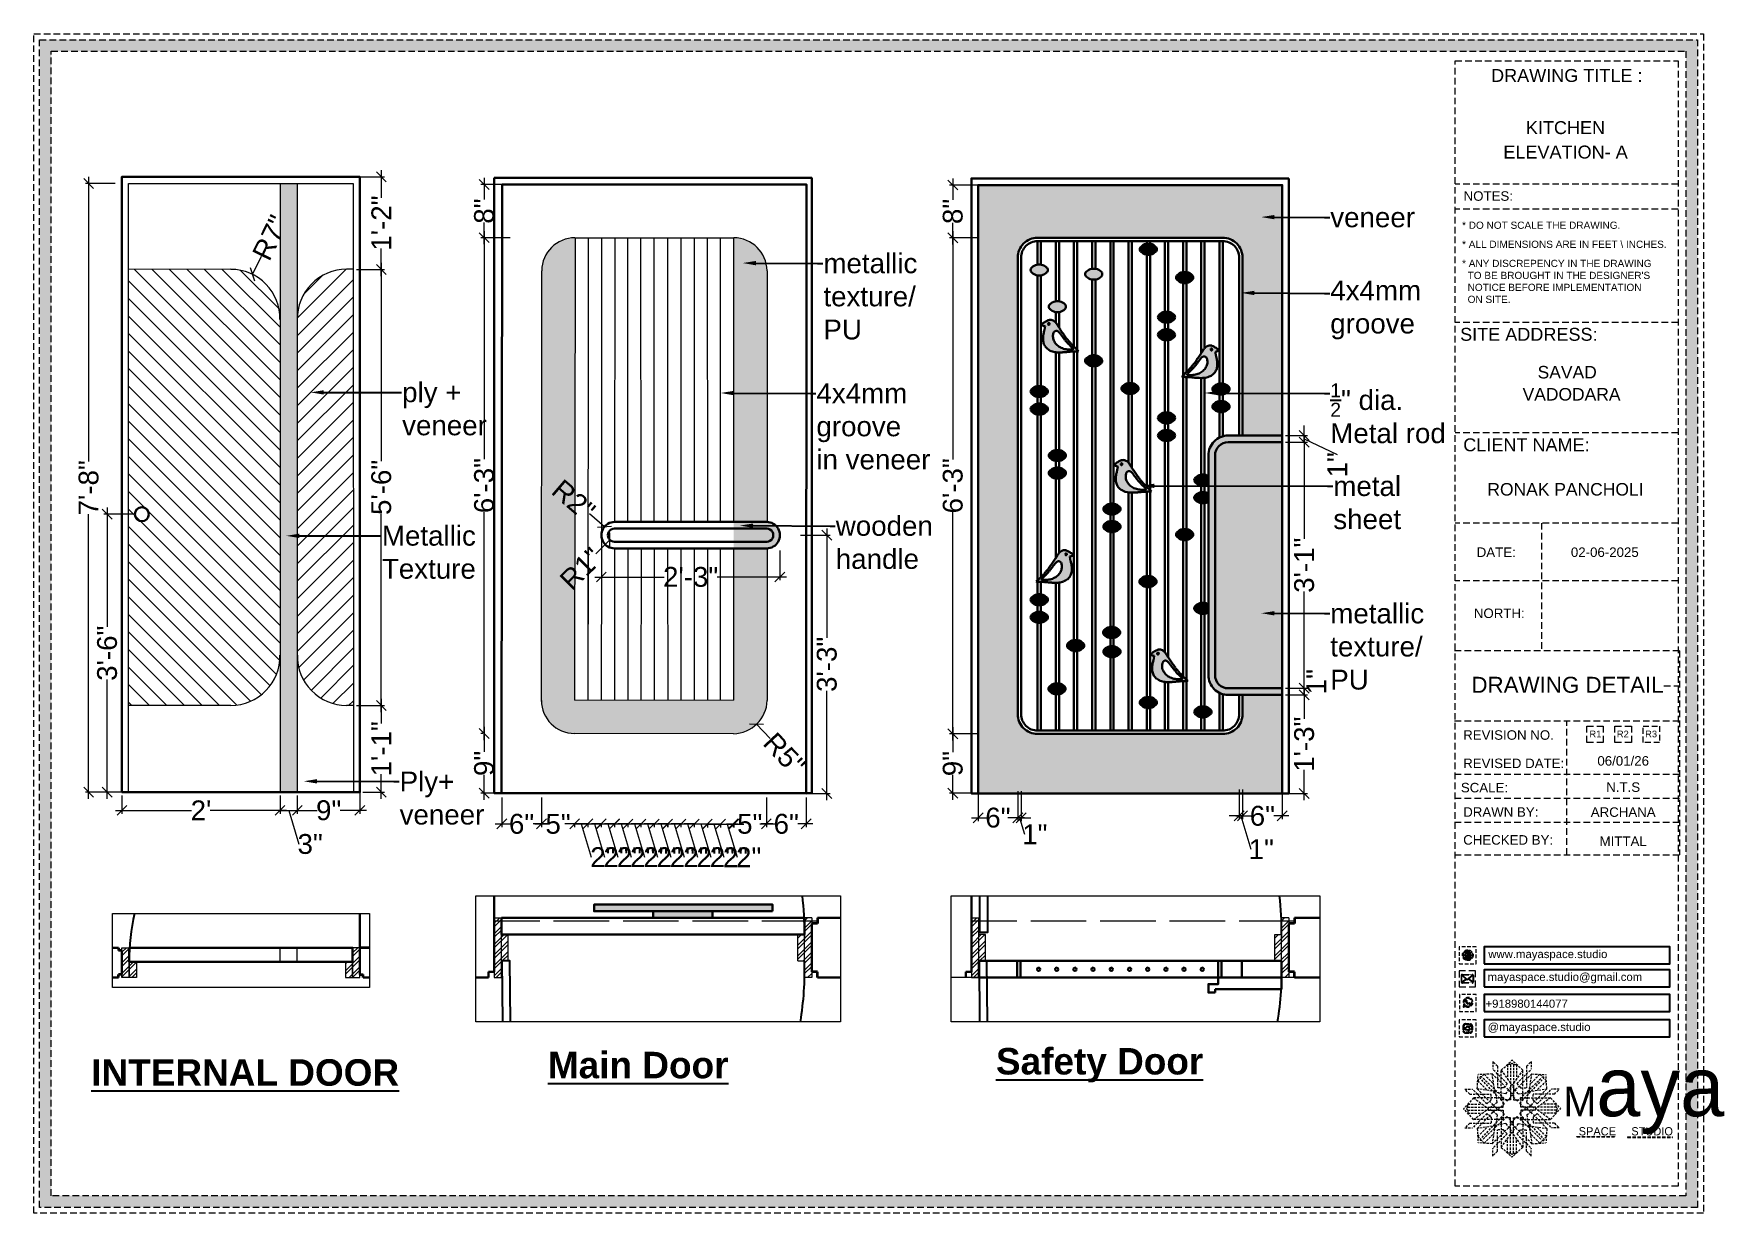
# Model space of a CAD drawing. Header units: millimetres. Extents: x 35877 to 3066687, y -650199 to -40525.
# Drawn here: x 147779 to 148034.6, y -180611.2 to -180433 of the extents above; entities that cross this region are included whole.
import ezdxf
from ezdxf import colors
from ezdxf.entities.mleader import LeaderData, LeaderLine
from ezdxf.enums import TextEntityAlignment as Align
from ezdxf.math import Vec2, Vec3

# ---------------------------------------------------------------- set-up
doc = ezdxf.new("R2010")
doc.units = ezdxf.units.MM
doc.header["$MEASUREMENT"] = 0
doc.header["$PDMODE"] = 35
for name, pattern in [('ACAD_ISO02W100', [15, 12, -3]), ('DASHED', [0.75, 0.5, -0.25]), ('DASHEDX2', [1.5, 1, -0.5])]:
    doc.linetypes.add(name, pattern=pattern)
doc.layers.get('Defpoints').update_dxf_attribs({"color": 220})
for name, color, linetype, lineweight in [('A8_FURNITURE', 32, 'Continuous', 30), ('AR-Text', 250, 'Continuous', 13), ('AR-Wall', 7, 'Continuous', 35), ('COLUMN', 1, 'Continuous', 30), ('dim05', 1, 'Continuous', 13), ('Dimension', 10, 'DASHEDX2', 20), ('doors', 36, 'Continuous', 15), ('el', 7, 'Continuous', 20), ('Elevation 4.5', 206, 'Continuous', 5), ('FIRST FLOOR ( DW_RAIL )', 7, 'Continuous', 9), ('FURNITURE', 32, 'Continuous', 9), ('furniture dimensions', 1, 'DASHED', 0), ('GROUND FLOOR', 7, 'Continuous', 9), ('GROUND FLOOR  ( PLINE )', 251, 'Continuous', 30), ('LABALLING', 1, 'Continuous', 25), ('NAME PLATE', 7, 'Continuous', 25), ('SECOND FLOOR', 7, 'Continuous', 9), ('SECOND FLOOR  ( PLINE )', 251, 'Continuous', 30), ('Text', 7, 'Continuous', 15), ('wall', 7, 'Continuous', 30)]:
    doc.layers.add(name, color=color, linetype=linetype, lineweight=lineweight)
doc.layers.add('AR ELE-5', color=134, linetype='Continuous')
doc.layers.add('hatch', color=253, linetype='Continuous', lineweight=0, transparency=0.4)
doc.styles.add('Arial', font='arial.ttf')
doc.styles.get("Standard").update_dxf_attribs({"font": 'arial.ttf', "height": 6})
doc.dimstyles.new('Archana', dxfattribs={"dimtxt": 2, "dimasz": 0.5, "dimexe": 0.5, "dimexo": 0.5, "dimgap": 0, "dimtad": 0, "dimzin": 0, "dimdsep": 46, "dimlunit": 4, "dimtxsty": 'Arial', "dimblk": 'OBLIQUE', "dimcen": 0, "dimdle": 1, "dimclrd": 256, "dimclre": 256, "dimclrt": 256, "dimadec": 0, "dimazin": 0, "dimtfac": 1, "dimtofl": 0, "dimtmove": 1, "dimatfit": 1, "dimldrblk": 'OBLIQUE', "dimfxl": 1, "dimfxlon": 1, "dimtolj": 1, "dimtzin": 0, "dimlwd": -1, "dimlwe": -1, "dimarcsym": 0})
pattern_1 = [(45, (-2550.4654, -585.2135), (-0.795495129, 0.795495129), []), (45, (-2549.935, -585.2135), (-0.795495129, 0.795495129), [])]

msp = doc.modelspace()

# ---------------------------------------------------------------- texts
at = {"color": 18, "true_color": 0x000000, "transparency": 33554687, "char_height": 1.2273, "attachment_point": 1}
for s, width, gutter_width, insert in [('www.mayaspace.studio', 8.2419, 6.89, (147998.94, -180571.46, 0.12)), ('mayaspace.studio@gmail.com', 5.1419, 4.3, (147998.84, -180574.92, 0.12)), ('+918980144077', 20.051, 4.3, (147998.52, -180578.96, 0.12)), ('@mayaspace.studio', 5.1419, 4.3, (147998.84, -180582.49, 0.12))]:
    msp.add_mtext_dynamic_manual_height_columns(s, width=width, gutter_width=gutter_width, heights=[0], dxfattribs=dict(at, insert=insert))
at = {"layer": 'NAME PLATE', "transparency": 33554687, "style": 'Arial'}
for s, height, p in [('DRAWING TITLE : ', 1.9545, (148011.19, -180440.27, 0.12)), ('KITCHEN', 1.955, (148010.61, -180448.15, 0.12)), ('ELEVATION- A', 1.9545, (148010.62, -180451.84, 0.12)), ('NOTES:', 1.436, (147998.94, -180458.23, 0.12)), ('SITE ADDRESS:', 1.9545, (148005.07, -180479.39, 0.12)), (' SAVAD ', 1.889, (148010.87, -180485.08, 0.03)), ('VADODARA', 1.889, (148011.53, -180488.42, 0.03)), ('CLIENT NAME:', 1.9545, (148004.71, -180496.09, 0.12)), ('RONAK PANCHOLI    ', 1.8894, (148012.07, -180502.78, 0.03)), ('DATE:', 1.436, (148000.14, -180512.06, 0.12)), ('02-06-2025', 1.436, (148016.56, -180512.06, 0.12)), ('NORTH:', 1.436, (148000.6, -180521.29, 0.12)), ('DRAWING DETAIL', 2.4164, (148010.92, -180532.59, 0.12)), ('REVISION NO.', 1.4361, (148002, -180539.69, 0.12)), ('REVISED DATE: ', 1.4361, (148003.06, -180543.97, 0.12)), ('SCALE:', 1.436, (147998.36, -180547.64, 0.12)), ('DRAWN BY:', 1.436, (148000.83, -180551.33, 0.12)), ('ARCHANA', 1.436, (148019.34, -180551.34, 0.12)), ('CHECKED BY:', 1.4361, (148001.94, -180555.54, 0.12)), ('MITTAL', 1.436, (148019.34, -180555.74, 0.12))]:
    msp.add_text(s, height=height, dxfattribs=at).set_placement(p, align=Align.CENTER)
for s, p in [('R1', (148014.23, -180539.32, 0.12)), ('R2', (148018.38, -180539.32, 0.12))]:
    msp.add_text(s, height=1.012, dxfattribs=at).set_placement(p)
at = {"layer": 'NAME PLATE', "transparency": 33554687, "char_height": 1.0862, "width": 41.9639, "attachment_point": 1, "style": 'Arial'}
for s, insert in [('* DO NOT SCALE THE DRAWING.', (147994.97, -180461.38, 0.12)), ('* ALL DIMENSIONS ARE IN FEET \\\\ INCHES.', (147994.97, -180464.26, 0.12)), ("* ANY DISCREPENCY IN THE DRAWING \\P  TO BE BROUGHT IN THE DESIGNER'S\\P  NOTICE BEFORE IMPLEMENTATION \\P  ON SITE.", (147994.97, -180467.15, 0.12))]:
    msp.add_mtext(s, dxfattribs=dict(at, insert=insert))
at = {"layer": 'NAME PLATE', "lineweight": 0, "transparency": 33554687, "char_height": 1.436, "attachment_point": 2, "style": 'Arial'}
for s, insert, width in [('06/01/26', (148019.34, -180542.16, 0.12), 12.4454), ('N.T.S', (148019.34, -180546.13, 0.12), 2.8029)]:
    msp.add_mtext(s, dxfattribs=dict(at, insert=insert, width=width))
at = {"layer": 'Text', "lineweight": 25, "transparency": 33554687, "char_height": 4, "attachment_point": 5}
for s, insert in [('\\A1;{\\fArial|b1|i0|c0|p34;\\L\\C1;Main Door}', (147870.38, -180588.88)), ('\\A1;{\\fArial|b1|i0|c0|p34;\\L\\C1;Safety Door}', (147940.16, -180588.88)), ('\\A1;{\\fArial|b1|i0|c0|p34;\\L\\C1;INTERNAL DOOR }', (147810.94, -180590))]:
    msp.add_mtext(s, dxfattribs=dict(at, insert=insert)).dxf.unprotected_set("ltscale", 0)

# ---------------------------------------------------------------- blocks, each defined once
blk = doc.blocks.new('FSFSF')
at = {"color": 42, "lineweight": 5, "true_color": 0xe0ac11}
for p, q in [((28600.03, 143.51), (28600.03, 140.16)), ((28602.15, 141.41), (28600.03, 143.51)), ((28603.86, 139.69), (28608.58, 144.08)), ((28607.9, 142.22), (28608.58, 142.85)), ((28613.31, 139.69), (28608.58, 144.08)), ((28609.27, 142.22), (28608.59, 142.85)), ((28615.02, 141.41), (28617.14, 143.51)), ((28617.14, 143.51), (28617.14, 140.16)), ((28593.19, 131.45), (28593.54, 137.71)), ((28593.39, 135), (28594.56, 136.12)), ((28593.39, 135), (28597.6, 130.78)), ((28599.8, 138.06), (28593.54, 137.71)), ((28595.12, 136.69), (28594.53, 136.69)), ((28594.56, 136.12), (28594.56, 136.71)), ((28605.17, 124.98), (28594.56, 136.12)), ((28596.24, 137.86), (28595.12, 136.69)), ((28606.27, 126.08), (28595.12, 136.69)), ((28596.24, 137.86), (28600.47, 133.65)), ((28601.03, 130), (28599.8, 138.06)), ((28599.8, 138.05), (28608.58, 129.56)), ((28606.47, 133.76), (28600.03, 140.16)), ((28602.15, 141.41), (28602.15, 131.95)), ((28603.86, 126.58), (28603.86, 139.69)), ((28603.86, 139.69), (28608.58, 133.02)), ((28607.9, 142.22), (28606.58, 142.22)), ((28606.58, 142.22), (28606.58, 135.84)), ((28607.9, 142.22), (28607.9, 126.58)), ((28613.31, 139.69), (28608.59, 133.02)), ((28617.37, 138.05), (28608.59, 129.56)), ((28609.27, 142.22), (28609.27, 126.58)), ((28609.27, 142.22), (28610.59, 142.22)), ((28610.59, 142.22), (28610.59, 135.84)), ((28610.7, 133.76), (28617.14, 140.16)), ((28610.9, 126.08), (28622.05, 136.69)), ((28612.02, 124.98), (28622.62, 136.12)), ((28613.31, 126.58), (28613.31, 139.69)), ((28615.02, 141.41), (28615.02, 131.95)), ((28616.14, 130), (28617.37, 138.06)), ((28620.93, 137.86), (28616.7, 133.65)), ((28617.37, 138.06), (28623.63, 137.71)), ((28623.8, 135), (28619.59, 130.78)), ((28620.93, 137.86), (28622.05, 136.69)), ((28622.05, 136.69), (28622.64, 136.69)), ((28622.62, 136.12), (28622.62, 136.71)), ((28623.8, 135), (28622.62, 136.12)), ((28624, 131.45), (28623.65, 137.71)), ((28591.56, 127.39), (28587.17, 122.66)), ((28587.73, 131.22), (28591.08, 131.22)), ((28589.84, 129.1), (28587.73, 131.22)), ((28589.84, 129.1), (28599.29, 129.1)), ((28597.49, 124.78), (28591.08, 131.22)), ((28604.66, 127.39), (28591.56, 127.39)), ((28591.56, 127.39), (28598.23, 122.67)), ((28593.19, 131.45), (28601.69, 122.67)), ((28601.25, 130.22), (28593.19, 131.45)), ((28599.29, 126.5), (28599.29, 129.1)), ((28605.86, 129.18), (28601.03, 130)), ((28602.07, 125.39), (28601.25, 130.22)), ((28604.75, 131.95), (28602.15, 131.95)), ((28603.68, 126.54), (28603.68, 127.39)), ((28604.71, 127.57), (28603.86, 127.57)), ((28604.66, 123.35), (28604.66, 127.39)), ((28604.7, 126.58), (28604.71, 127.57)), ((28606.47, 133.76), (28604.75, 131.95)), ((28605.86, 129.18), (28608.58, 133.02)), ((28606.27, 126.08), (28608.58, 128.27)), ((28607.9, 128.92), (28608.58, 129.56)), ((28607.9, 128.92), (28608.58, 128.27)), ((28611.31, 129.18), (28608.59, 133.02)), ((28609.27, 128.92), (28608.59, 129.56)), ((28609.27, 128.92), (28608.59, 128.27)), ((28610.9, 126.08), (28608.59, 128.27)), ((28610.7, 133.76), (28612.42, 131.95)), ((28611.31, 129.18), (28616.14, 130)), ((28612.42, 131.95), (28615.02, 131.95)), ((28612.46, 126.58), (28612.46, 127.57)), ((28612.46, 127.57), (28613.31, 127.57)), ((28612.52, 123.35), (28612.52, 127.39)), ((28612.52, 127.39), (28625.63, 127.39)), ((28613.51, 126.54), (28613.51, 127.39)), ((28615.12, 125.39), (28615.94, 130.22)), ((28623.99, 131.45), (28615.5, 122.67)), ((28615.94, 130.22), (28624, 131.45)), ((28627.34, 129.1), (28617.89, 129.1)), ((28617.89, 126.5), (28617.89, 129.1)), ((28625.63, 127.39), (28618.96, 122.67)), ((28619.7, 124.78), (28626.1, 131.22)), ((28625.63, 127.39), (28630.02, 122.66)), ((28629.45, 131.22), (28626.1, 131.22)), ((28627.34, 129.1), (28629.45, 131.22)), ((28591.56, 117.94), (28587.17, 122.66)), ((28589.03, 123.35), (28588.4, 122.67)), ((28589.03, 121.98), (28588.4, 122.65)), ((28589.03, 123.35), (28589.03, 124.67)), ((28589.03, 124.67), (28595.4, 124.67)), ((28589.03, 123.35), (28604.66, 123.35)), ((28589.03, 121.98), (28604.66, 121.98)), ((28589.03, 121.98), (28589.03, 120.66)), ((28589.03, 120.66), (28595.4, 120.66)), ((28597.49, 120.54), (28591.08, 114.11)), ((28591.56, 117.94), (28598.23, 122.65)), ((28593.19, 113.88), (28601.69, 122.65)), ((28605.17, 120.35), (28594.56, 109.2)), ((28597.49, 124.78), (28599.29, 126.5)), ((28597.49, 120.54), (28599.29, 118.83)), ((28602.07, 125.39), (28598.23, 122.67)), ((28602.07, 119.94), (28598.23, 122.65)), ((28602.07, 119.94), (28601.25, 115.1)), ((28602.33, 123.35), (28601.69, 122.67)), ((28602.33, 121.98), (28601.69, 122.65)), ((28602.33, 123.35), (28602.97, 122.67)), ((28602.33, 121.98), (28602.97, 122.65)), ((28605.17, 124.98), (28602.97, 122.67)), ((28605.17, 120.35), (28602.97, 122.65)), ((28604.66, 126.54), (28603.68, 126.54)), ((28607.9, 126.58), (28603.86, 126.58)), ((28604.66, 121.98), (28604.66, 117.94)), ((28609.27, 126.58), (28613.31, 126.58)), ((28612.02, 124.98), (28614.21, 122.67)), ((28612.02, 120.35), (28614.21, 122.65)), ((28612.02, 120.35), (28622.62, 109.2)), ((28612.52, 126.54), (28613.51, 126.54)), ((28628.16, 123.35), (28612.52, 123.35)), ((28612.52, 121.98), (28612.52, 117.94)), ((28628.16, 121.98), (28612.52, 121.98)), ((28614.85, 123.35), (28614.21, 122.67)), ((28614.85, 121.98), (28614.21, 122.65)), ((28614.85, 123.35), (28615.5, 122.67)), ((28614.85, 121.98), (28615.5, 122.65)), ((28615.12, 125.39), (28618.96, 122.67)), ((28615.12, 119.94), (28618.96, 122.65)), ((28615.12, 119.94), (28615.94, 115.1)), ((28623.99, 113.88), (28615.5, 122.65)), ((28619.7, 124.78), (28617.89, 126.5)), ((28619.7, 120.54), (28617.89, 118.83)), ((28625.63, 117.94), (28618.96, 122.65)), ((28619.7, 120.54), (28626.1, 114.11)), ((28628.16, 124.67), (28621.78, 124.67)), ((28628.16, 120.66), (28621.78, 120.66)), ((28625.63, 117.94), (28630.02, 122.66)), ((28628.16, 123.35), (28628.16, 124.67)), ((28628.16, 123.35), (28628.78, 122.67)), ((28628.16, 121.98), (28628.78, 122.65)), ((28628.16, 121.98), (28628.16, 120.66)), ((28589.84, 116.23), (28587.73, 114.11)), ((28587.73, 114.11), (28591.08, 114.11)), ((28589.84, 116.23), (28599.29, 116.23)), ((28604.66, 117.94), (28591.56, 117.94)), ((28601.25, 115.1), (28593.19, 113.87)), ((28593.19, 113.87), (28593.54, 107.62)), ((28593.39, 110.32), (28597.6, 114.55)), ((28606.27, 119.15), (28595.12, 108.54)), ((28599.29, 118.83), (28599.29, 116.23)), ((28599.8, 107.17), (28608.58, 115.67)), ((28601.03, 115.23), (28599.8, 107.17)), ((28605.86, 116.05), (28601.03, 115.23)), ((28602.15, 103.82), (28602.15, 113.27)), ((28604.75, 113.27), (28602.15, 113.27)), ((28604.66, 118.78), (28603.68, 118.78)), ((28603.68, 118.78), (28603.68, 117.94)), ((28607.9, 118.65), (28603.86, 118.65)), ((28603.86, 118.65), (28603.86, 105.54)), ((28604.71, 117.66), (28603.86, 117.66)), ((28604.7, 118.65), (28604.71, 117.66)), ((28606.47, 111.47), (28604.75, 113.27)), ((28605.86, 116.05), (28608.58, 112.21)), ((28606.27, 119.15), (28608.58, 116.96)), ((28607.9, 103.01), (28607.9, 118.65)), ((28607.9, 116.31), (28608.58, 116.96)), ((28607.9, 116.31), (28608.58, 115.67)), ((28610.9, 119.15), (28608.59, 116.96)), ((28609.27, 116.31), (28608.59, 116.96)), ((28609.27, 116.31), (28608.59, 115.67)), ((28611.31, 116.05), (28608.59, 112.21)), ((28617.37, 107.17), (28608.59, 115.67)), ((28609.27, 118.65), (28613.31, 118.65)), ((28609.27, 103.01), (28609.27, 118.65)), ((28610.7, 111.47), (28612.42, 113.27)), ((28610.9, 119.15), (28622.05, 108.54)), ((28611.31, 116.05), (28616.14, 115.23)), ((28612.42, 113.27), (28615.02, 113.27)), ((28612.46, 118.65), (28612.46, 117.66)), ((28612.46, 117.66), (28613.31, 117.66)), ((28612.52, 118.78), (28613.51, 118.78)), ((28612.52, 117.94), (28625.63, 117.94)), ((28613.31, 118.65), (28613.31, 105.54)), ((28613.51, 118.78), (28613.51, 117.94)), ((28615.02, 103.82), (28615.02, 113.27)), ((28615.94, 115.1), (28624, 113.87)), ((28616.14, 115.23), (28617.37, 107.17)), ((28617.89, 118.83), (28617.89, 116.23)), ((28627.34, 116.23), (28617.89, 116.23)), ((28623.8, 110.32), (28619.59, 114.55)), ((28624, 113.87), (28623.65, 107.62)), ((28629.45, 114.11), (28626.1, 114.11)), ((28627.34, 116.23), (28629.45, 114.11)), ((28593.39, 110.32), (28594.56, 109.2)), ((28599.8, 107.17), (28593.54, 107.52)), ((28595.12, 108.54), (28594.53, 108.54)), ((28594.56, 109.2), (28594.56, 108.61)), ((28596.24, 107.37), (28595.12, 108.54)), ((28596.24, 107.37), (28600.47, 111.58)), ((28606.47, 111.47), (28600.03, 105.07)), ((28600.03, 101.71), (28600.03, 105.07)), ((28603.86, 105.54), (28608.58, 112.21)), ((28603.86, 105.54), (28608.58, 101.15)), ((28606.58, 103.01), (28606.58, 109.38)), ((28613.31, 105.54), (28608.58, 101.15)), ((28613.31, 105.54), (28608.59, 112.21)), ((28610.59, 103.01), (28610.59, 109.38)), ((28610.7, 111.47), (28617.14, 105.07)), ((28620.93, 107.37), (28616.7, 111.58)), ((28617.14, 101.71), (28617.14, 105.07)), ((28617.37, 107.17), (28623.63, 107.52)), ((28620.93, 107.37), (28622.05, 108.54)), ((28622.05, 108.54), (28622.64, 108.54)), ((28623.8, 110.32), (28622.62, 109.2)), ((28622.62, 109.2), (28622.62, 108.61)), ((28602.15, 103.82), (28600.03, 101.71)), ((28607.9, 103.01), (28606.58, 103.01)), ((28607.9, 103.01), (28608.58, 102.38)), ((28609.27, 103.01), (28608.59, 102.38)), ((28609.27, 103.01), (28610.59, 103.01)), ((28615.02, 103.82), (28617.14, 101.71))]:
    blk.add_line(p, q, dxfattribs=at)
blk = doc.blocks.new('hgwg')
at = {"layer": 'Dimension', "true_color": 0xd39e00}
h = blk.add_hatch(color=42, dxfattribs=at)
h.dxf.hatch_style = 1
h.paths.add_polyline_path([(27505.71, 45.05), (27494.27, 45.05), (27494.27, 44.9), (27505.71, 44.9)])
h = blk.add_hatch(color=42, dxfattribs=at)
h.dxf.hatch_style = 1
h.paths.add_polyline_path([(27523.3, 44.9), (27509.68, 44.9), (27509.68, 44.75), (27523.3, 44.75)])
at = {"layer": 'Dimension', "color": 42, "true_color": 0xd39e00}
for p, q in [((27494.27, 45.05), (27505.71, 45.05)), ((27494.27, 44.9), (27494.27, 45.05)), ((27494.27, 44.9), (27505.71, 44.9)), ((27505.71, 45.05), (27505.71, 44.9)), ((27509.68, 44.9), (27523.3, 44.9)), ((27509.68, 44.9), (27509.68, 44.75)), ((27509.68, 44.75), (27523.3, 44.75)), ((27523.3, 44.75), (27523.3, 44.9))]:
    blk.add_line(p, q, dxfattribs=at)
at = {"layer": 'Dimension', "color": 42, "true_color": 0xd39e00, "attachment_point": 1}
for s, width, insert, char_height in [('{\\fCinzel|b0|i0|c0|p2;\\H1.5x;M\\fAmsterdam One|b0|i0|c0|p2;\\H2x;aya}', 85.3277, (27490.17, 69.17), 6), ('{\\fCinzel|b0|i0|c0|p0;SPACE     STUDIO}', 66.129, (27494.83, 47.86), 2.5)]:
    blk.add_mtext_dynamic_manual_height_columns(s, width=width, gutter_width=30, heights=[0], dxfattribs=dict(at, insert=insert, char_height=char_height))
blk = doc.blocks.new('aggerg')
at = {"layer": 'Dimension', "color": 42, "true_color": 0xd39e00}
blk.add_lwpolyline([(-1.41, 1.41), (1.41, 1.41), (1.41, -1.41), (-1.41, -1.41)], close=True, dxfattribs=at)
at = {"layer": 'NAME PLATE', "lineweight": 0, "insert": (-0.03, 0.62), "char_height": 1.151, "width": 2.2458, "attachment_point": 2, "style": 'Arial'}
blk.add_mtext('R3', dxfattribs=at)
blk = doc.blocks.new('QEGW4TG')
at = {"layer": 'Dimension', "true_color": 0x000000}
h = blk.add_hatch(color=18, dxfattribs=at)
h.dxf.hatch_style = 1
h.paths.add_polyline_path([(2.69, 1.93, 0.170513), (2.95, 1.97, 0.190337), (3.11, 2.18, 0.316231), (3.07, 2.28), (2.79, 2.37, 0.273721), (2.69, 2.34, 0.040749), (2.63, 2.27, -0.441282), (2.53, 2.25, -0.11828), (2.06, 2.64, -0.441282), (2.07, 2.74, 0.040749), (2.13, 2.81, 0.290083), (2.14, 2.92), (2.01, 3.18, 0.316231), (1.91, 3.2, 0.190337), (1.73, 3, 0.170513), (1.72, 2.74, 0.252784)], flags=0)
h.paths.add_polyline_path([(1.19, 1.98), (1.03, 1.3, 0.550912), (1.11, 1.23), (1.75, 1.39, 6.344125)])
h.paths.add_polyline_path([(1.81, 1.7), (1.4, 1.6), (1.5, 2.03, -9.071339)], flags=16)
h.paths.add_polyline_path([(3.11, 2.16, -0.17811), (2.95, 1.97, -0.170513), (2.69, 1.93, -0.252784), (1.72, 2.74, -0.170513), (1.73, 3, -0.17811), (1.89, 3.19, -0.370089), (2.01, 3.18), (2.14, 2.92, -0.307185), (2.13, 2.8, -0.041087), (2.06, 2.73, 0.321676), (2.05, 2.65, 0.126524), (2.55, 2.24, 0.312216), (2.62, 2.26, -0.041087), (2.68, 2.34, -0.290673), (2.79, 2.37), (3.07, 2.28, -0.370089)], flags=0)
h = blk.add_hatch(color=18, dxfattribs=at)
h.dxf.hatch_style = 1
h.paths.add_polyline_path([(2.79, 2.37, 0.273721), (2.69, 2.34, 0.040749), (2.63, 2.27, -0.441282), (2.53, 2.25, -0.11828), (2.06, 2.64, -0.441282), (2.07, 2.74, 0.040749), (2.13, 2.81, 0.290083), (2.14, 2.92), (2.01, 3.18, 0.316231), (1.91, 3.2, 0.190337), (1.73, 3, 0.170513), (1.72, 2.74, 0.252784), (2.69, 1.93, 0.170513), (2.95, 1.97, 0.190337), (3.11, 2.18, 0.316231), (3.07, 2.28)])
for p, q in [((1.19, 1.98), (1.03, 1.3)), ((1.1, 1.23), (1.75, 1.39)), ((1.5, 2.03), (1.4, 1.6)), ((1.4, 1.6), (1.81, 1.7)), ((2.01, 3.18), (2.14, 2.92)), ((3.07, 2.28), (2.8, 2.36))]:
    blk.add_line(p, q)
blk.add_lwpolyline([(0, 0), (4.68, 0), (4.68, 4.68), (0, 4.68)], close=True)
for centre, radius, start, end in [((1.09, 1.29), 0.0598, 164.8483, 282.1458), ((2.39, 2.56), 1.34, 241.4727, 205.6422), ((2.39, 2.56), 1.04, 235.9962, 210.8333), ((2.09, 2.87), 0.39, 159.7007, 198.4072), ((2.96, 3.23), 1.33, 201.4218, 258.1669), ((2.07, 2.87), 0.364, 118.9685, 159.3648), ((1.94, 3.12), 0.0896, 41.8985, 123.1344), ((2.11, 2.68), 0.066, 135.9932, 224.8892), ((1.67, 3.16), 0.586, 312.4617, 321.8728), ((3.12, 3.42), 1.31, 216.5455, 243.5279), ((2.05, 2.87), 0.104, 320.3924, 28.6971), ((2.57, 2.3), 0.066, 234.2482, 323.1441), ((3.11, 1.94), 0.586, 137.2645, 146.6756), ((2.76, 2.27), 0.104, 70.4402, 138.745), ((2.75, 2.31), 0.39, 260.7301, 299.4366), ((2.76, 2.29), 0.364, 299.7725, 340.1688), ((3.03, 2.2), 0.0896, 336.0029, 57.2388)]:
    blk.add_arc(centre, radius, start, end)
blk = doc.blocks.new('ASGERG')
at = {"layer": 'Dimension', "true_color": 0x000000}
h = blk.add_hatch(color=18, dxfattribs=at)
h.dxf.hatch_style = 1
h.paths.add_polyline_path([(0.99, 1.7, 0.353872), (1.69, 1.03), (2.96, 1.03, 0.353872), (3.66, 1.7), (3.66, 2.99, 0.353872), (2.96, 3.67), (1.69, 3.67, 0.353872), (0.99, 2.99)])
h.paths.add_polyline_path([(1.27, 2.97, -0.353872), (1.72, 3.4), (2.94, 3.4, -0.353872), (3.38, 2.97), (3.38, 1.72, -0.353872), (2.94, 1.3), (1.72, 1.3, -0.353872), (1.27, 1.72)], flags=16)
h.paths.add_polyline_path([(3.02, 2.35, -1), (1.64, 2.35, -1)], flags=0)
h.paths.add_polyline_path([(2.74, 2.35, -1), (1.92, 2.35, -1)], flags=0)
h.paths.add_polyline_path([(2.86, 3.02, -1), (3.19, 3.02, -1)], flags=0)
h.paths.add_polyline_path([(1.64, 2.35, 1), (3.02, 2.35, 1)], flags=0)
h = blk.add_hatch(color=18, dxfattribs=at)
h.dxf.hatch_style = 1
h.paths.add_polyline_path([(1.64, 2.35, 1), (3.02, 2.35, 1)])
h.paths.add_polyline_path([(2.74, 2.35, -1), (1.92, 2.35, -1)], flags=16)
h = blk.add_hatch(color=18, dxfattribs=at)
h.dxf.hatch_style = 1
h.paths.add_polyline_path([(3.19, 3.02, 1), (2.86, 3.02, 1)])
for p, q in [((0.99, 2.99), (0.99, 1.7)), ((1.27, 2.97), (1.27, 1.72)), ((1.69, 3.67), (2.96, 3.67)), ((1.69, 1.03), (2.96, 1.03)), ((2.94, 3.4), (1.72, 3.4)), ((2.94, 1.3), (1.72, 1.3)), ((3.38, 2.97), (3.38, 1.72)), ((3.66, 2.99), (3.66, 1.7))]:
    blk.add_line(p, q)
blk.add_lwpolyline([(0, 0), (4.68, 0), (4.68, 4.68), (0, 4.68)], close=True)
for centre, radius in [((2.33, 2.35), 0.694), ((2.33, 2.35), 0.414), ((3.02, 3.02), 0.168)]:
    blk.add_circle(centre, radius)
for centre, radius, start, end in [((1.76, 2.89), 0.778, 94.8631, 172.8127), ((1.76, 1.8), 0.778, 187.1873, 265.1369), ((1.76, 2.91), 0.491, 94.8631, 172.8127), ((1.76, 1.78), 0.491, 187.1873, 265.1369), ((2.9, 2.91), 0.491, 7.1873, 85.1369), ((2.9, 1.78), 0.491, 274.8631, 352.8127), ((2.89, 2.89), 0.778, 7.1873, 85.1369), ((2.89, 1.8), 0.778, 274.8631, 352.8127)]:
    blk.add_arc(centre, radius, start, end)
blk = doc.blocks.new('DTGWEGEARG')
at = {"layer": 'Dimension', "true_color": 0x000000}
h = blk.add_hatch(color=18, dxfattribs=at)
h.dxf.hatch_style = 1
h.paths.add_polyline_path([(3.83, 2.34, 1), (0.85, 2.34, 1)])
h.paths.add_polyline_path([(2.51, 1.01, 0.105795), (2.96, 1.58, -0.055205), (3.3, 1.41, -0.169822)], flags=16)
h.paths.add_polyline_path([(2.41, 1.12), (2.41, 1.69, -0.058279), (2.81, 1.63, -0.103353)], flags=16)
h.paths.add_polyline_path([(2.26, 1.13, -0.101741), (1.87, 1.63, -0.057171), (2.26, 1.69)], flags=16)
h.paths.add_polyline_path([(2.17, 1.01, -0.169822), (1.38, 1.41, -0.055205), (1.72, 1.58, 0.105795)], flags=16)
h.paths.add_polyline_path([(3.02, 1.72, 0.081336), (3.13, 2.27), (3.68, 2.27, -0.152069), (3.4, 1.52, 0.05687)], flags=16)
h.paths.add_polyline_path([(2.87, 1.77, 0.061945), (2.41, 1.84), (2.41, 2.27), (2.98, 2.27, -0.081344)], flags=16)
h.paths.add_polyline_path([(2.26, 1.84, 0.060923), (1.8, 1.77, -0.081344), (1.7, 2.27), (2.26, 2.27)], flags=16)
h.paths.add_polyline_path([(1.66, 1.72, 0.05687), (1.28, 1.52, -0.152069), (1, 2.27), (1.55, 2.27, 0.081336)], flags=16)
h.paths.add_polyline_path([(2.41, 2.42), (2.41, 2.83, 0.061945), (2.87, 2.91, -0.080009), (2.98, 2.42)], flags=16)
h.paths.add_polyline_path([(3.13, 2.42, 0.080116), (3.02, 2.96, 0.05687), (3.4, 3.16, 0.028258), (3.3, 3.27, -0.055205), (2.96, 3.1, 0.105795), (2.51, 3.67, -0.36029), (3.68, 2.42)], flags=16)
h.paths.add_polyline_path([(2.26, 2.42), (1.7, 2.42, -0.080009), (1.8, 2.91, 0.060923), (2.26, 2.84)], flags=16)
h.paths.add_polyline_path([(1.55, 2.42), (1, 2.42, -0.150466), (1.28, 3.16, 0.05687), (1.66, 2.96, 0.080116)], flags=16)
h.paths.add_polyline_path([(2.41, 2.98), (2.41, 3.56, -0.103353), (2.81, 3.05, -0.058279)], flags=16)
h.paths.add_polyline_path([(2.26, 2.99, -0.057171), (1.87, 3.05, -0.101741), (2.26, 3.55)], flags=16)
h.paths.add_polyline_path([(1.72, 3.1, -0.055205), (1.38, 3.27, -0.169822), (2.17, 3.67, 0.105795)], flags=16)
blk.add_lwpolyline([(0, 0), (4.68, 0), (4.68, 4.68), (0, 4.68)], close=True)
at = {"layer": 'Dimension', "color": 18, "true_color": 0x000000}
for p, q in [((1, 2.42), (1.55, 2.42)), ((1, 2.27), (1.55, 2.27)), ((1.7, 2.42), (2.26, 2.42)), ((1.7, 2.27), (2.26, 2.27)), ((2.26, 3.55), (2.26, 2.99)), ((2.26, 2.84), (2.26, 2.42)), ((2.26, 2.27), (2.26, 1.84)), ((2.26, 1.69), (2.26, 1.13)), ((2.41, 3.56), (2.41, 2.98)), ((2.41, 2.83), (2.41, 2.42)), ((2.41, 2.42), (2.98, 2.42)), ((2.41, 2.27), (2.98, 2.27)), ((2.41, 2.27), (2.41, 1.84)), ((2.41, 1.69), (2.41, 1.12)), ((3.13, 2.42), (3.68, 2.42)), ((3.13, 2.27), (3.68, 2.27))]:
    blk.add_line(p, q, dxfattribs=at)
blk.add_circle((2.34, 2.34), 1.49, dxfattribs=at)
for centre, radius, start, end in [((2.34, 2.34), 1.34, 142.3819, 176.6093), ((2.34, 2.34), 1.34, 183.0315, 217.6181), ((2.34, 4.74), 1.9, 236.1399, 249.1595), ((2.34, -0.06), 1.9, 110.8405, 123.8601), ((2.34, 2.34), 1.34, 97.3549, 135.9073), ((2.34, 4.74), 1.75, 236.7417, 249.3811), ((2.34, -0.06), 1.75, 110.6189, 123.2583), ((2.34, 2.34), 1.34, 224.0927, 262.6451), ((3.28, 2.34), 1.73, 159.0567, 177.3789), ((3.28, 2.34), 1.73, 182.3435, 200.9433), ((3.28, 2.34), 1.58, 158.8325, 177.1302), ((3.28, 2.34), 1.58, 182.5658, 201.1675), ((3.28, 2.34), 1.73, 129.9301, 154.0867), ((3.28, 2.34), 1.73, 205.9133, 230.0699), ((2.34, 4.74), 1.9, 253.6799, 267.6253), ((2.34, -0.06), 1.9, 92.3747, 106.3201), ((3.28, 2.34), 1.58, 130.1073, 153.3446), ((2.34, 4.74), 1.75, 254.3336, 267.422), ((2.34, -0.06), 1.75, 92.578, 105.6664), ((3.28, 2.34), 1.58, 206.6554, 229.8927), ((1.4, 2.34), 1.58, 26.6554, 50.2584), ((2.34, 4.74), 1.75, 272.3248, 285.6664), ((2.34, 4.74), 1.9, 272.1415, 286.3201), ((2.34, -0.06), 1.9, 73.6799, 87.8585), ((2.34, -0.06), 1.75, 74.3336, 87.6752), ((1.4, 2.34), 1.58, 309.7416, 333.3446), ((2.34, 2.34), 1.34, 3.3907, 82.6451), ((1.4, 2.34), 1.73, 25.9133, 50.0699), ((1.4, 2.34), 1.73, 309.9301, 334.0867), ((2.34, 2.34), 1.34, 277.3549, 315.9073), ((1.4, 2.34), 1.58, 2.8698, 21.1675), ((1.4, 2.34), 1.58, 338.8325, 357.4342), ((2.34, 4.74), 1.75, 290.6189, 303.2583), ((2.34, -0.06), 1.75, 56.7417, 69.3811), ((2.34, 4.74), 1.9, 290.8405, 303.8601), ((1.4, 2.34), 1.73, 2.6211, 20.9433), ((1.4, 2.34), 1.73, 339.0567, 357.6565), ((2.34, -0.06), 1.9, 56.1399, 69.1595), ((2.34, 2.34), 1.34, 322.3819, 356.9685)]:
    blk.add_arc(centre, radius, start, end, dxfattribs=at)
blk = doc.blocks.new('_Oblique')
at = {"layer": 'wall', "color": 0, "lineweight": -2}
blk.add_line((-0.5, -0.5), (0.5, 0.5), dxfattribs=at)
blk = doc.blocks.new('*D285')
at = {"layer": 'Defpoints', "color": 0, "linetype": 'Continuous', "lineweight": 0, "transparency": 16777216}
for p in [(147849.74, -180530.87), (147855.75, -180530.88), (147855.75, -180552.41)]:
    blk.add_point(p, dxfattribs=at)
at = {"layer": 'furniture dimensions', "color": 5, "linetype": 'ByBlock', "transparency": 16777216}
blk.add_line((147849.74, -180548.41), (147849.74, -180552.91), dxfattribs=at)
at = {"layer": 'furniture dimensions', "color": 5, "linetype": 'Continuous', "transparency": 16777216}
for p, q in [((147855.75, -180548.41), (147855.75, -180552.91)), ((147848.74, -180552.41), (147851.01, -180552.41)), ((147856.75, -180552.41), (147854.47, -180552.41))]:
    blk.add_line(p, q, dxfattribs=at)
at = {"layer": 'furniture dimensions', "color": 5, "linetype": 'Continuous', "transparency": 16777216, "xscale": 1.5, "yscale": 1.5, "zscale": 1.5, "rotation": 180}
blk.add_blockref('_Oblique', (147849.74, -180552.41), dxfattribs=at)
at = {"layer": 'furniture dimensions', "color": 5, "linetype": 'Continuous', "transparency": 16777216, "xscale": 1.5, "yscale": 1.5, "zscale": 1.5}
blk.add_blockref('_Oblique', (147855.75, -180552.41), dxfattribs=at)
at = {"layer": 'furniture dimensions', "linetype": 'Continuous', "lineweight": 0, "transparency": 16777216, "insert": (147852.74, -180552.41), "char_height": 3, "attachment_point": 5, "style": 'Arial'}
blk.add_mtext('\\A1;6"', dxfattribs=at)
blk = doc.blocks.new('*D286')
at = {"layer": 'Defpoints', "color": 0, "linetype": 'Continuous', "lineweight": 0, "transparency": 16777216}
for p in [(147860.77, -180530.25, -220.76), (147855.75, -180530.88), (147860.77, -180552.41)]:
    blk.add_point(p, dxfattribs=at)
at = {"layer": 'furniture dimensions', "color": 5, "linetype": 'ByBlock', "transparency": 16777216}
blk.add_line((147855.75, -180548.41), (147855.75, -180552.91), dxfattribs=at)
at = {"layer": 'furniture dimensions', "color": 5, "linetype": 'Continuous', "transparency": 16777216}
for p, q in [((147854.75, -180552.41), (147856.54, -180552.41)), ((147861.77, -180552.41), (147859.98, -180552.41)), ((147860.77, -180552.45), (147860.77, -180552.91))]:
    blk.add_line(p, q, dxfattribs=at)
at = {"layer": 'furniture dimensions', "color": 5, "linetype": 'Continuous', "transparency": 16777216, "xscale": 1.5, "yscale": 1.5, "zscale": 1.5, "rotation": 180}
blk.add_blockref('_Oblique', (147855.75, -180552.41), dxfattribs=at)
at = {"layer": 'furniture dimensions', "color": 5, "linetype": 'Continuous', "transparency": 16777216, "xscale": 1.5, "yscale": 1.5, "zscale": 1.5}
blk.add_blockref('_Oblique', (147860.77, -180552.41), dxfattribs=at)
at = {"layer": 'furniture dimensions', "linetype": 'Continuous', "lineweight": 0, "transparency": 16777216, "insert": (147858.26, -180552.41), "char_height": 3, "attachment_point": 5, "style": 'Arial'}
blk.add_mtext('\\A1;5"', dxfattribs=at)
blk = doc.blocks.new('*D287')
at = {"layer": 'Defpoints', "color": 0, "linetype": 'Continuous', "lineweight": 0, "transparency": 16777216}
for p in [(147860.77, -180530.25, -220.76), (147862.77, -180530.2, -220.76), (147862.77, -180552.41)]:
    blk.add_point(p, dxfattribs=at)
at = {"layer": 'furniture dimensions', "color": 5, "linetype": 'Continuous', "transparency": 16777216}
for p, q in [((147860.77, -180552.41), (147859.27, -180552.41)), ((147860.77, -180552.41), (147862.77, -180552.41)), ((147861.77, -180552.41), (147863.28, -180557.43)), ((147862.77, -180552.41), (147864.27, -180552.41)), ((147862.77, -180552.45), (147862.77, -180552.91))]:
    blk.add_line(p, q, dxfattribs=at)
at = {"layer": 'furniture dimensions', "color": 5, "linetype": 'ByBlock', "transparency": 16777216}
blk.add_line((147860.77, -180552.45), (147860.77, -180552.91), dxfattribs=at)
at = {"layer": 'furniture dimensions', "color": 5, "linetype": 'Continuous', "transparency": 16777216, "xscale": 1.5, "yscale": 1.5, "zscale": 1.5}
blk.add_blockref('_Oblique', (147860.77, -180552.41), dxfattribs=at)
at = {"layer": 'furniture dimensions', "color": 5, "linetype": 'Continuous', "transparency": 16777216, "xscale": 1.5, "yscale": 1.5, "zscale": 1.5, "rotation": 180}
blk.add_blockref('_Oblique', (147862.77, -180552.41), dxfattribs=at)
at = {"layer": 'furniture dimensions', "linetype": 'Continuous', "lineweight": 0, "transparency": 16777216, "insert": (147865.03, -180557.43), "char_height": 3, "attachment_point": 5, "style": 'Arial'}
blk.add_mtext('\\A1;2"', dxfattribs=at)
blk = doc.blocks.new('*D288')
at = {"layer": 'Defpoints', "color": 0, "linetype": 'Continuous', "lineweight": 0, "transparency": 16777216}
for p in [(147862.77, -180530.26, -220.76), (147864.77, -180530.2, -220.76), (147864.77, -180552.41)]:
    blk.add_point(p, dxfattribs=at)
at = {"layer": 'furniture dimensions', "color": 5, "linetype": 'Continuous', "transparency": 16777216}
for p, q in [((147862.77, -180552.41), (147861.27, -180552.41)), ((147862.77, -180552.41), (147864.77, -180552.41)), ((147863.77, -180552.41), (147865.28, -180557.43)), ((147864.77, -180552.41), (147866.27, -180552.41)), ((147864.77, -180552.45), (147864.77, -180552.91))]:
    blk.add_line(p, q, dxfattribs=at)
at = {"layer": 'furniture dimensions', "color": 5, "linetype": 'ByBlock', "transparency": 16777216}
blk.add_line((147862.77, -180552.45), (147862.77, -180552.91), dxfattribs=at)
at = {"layer": 'furniture dimensions', "color": 5, "linetype": 'Continuous', "transparency": 16777216, "xscale": 1.5, "yscale": 1.5, "zscale": 1.5}
blk.add_blockref('_Oblique', (147862.77, -180552.41), dxfattribs=at)
at = {"layer": 'furniture dimensions', "color": 5, "linetype": 'Continuous', "transparency": 16777216, "xscale": 1.5, "yscale": 1.5, "zscale": 1.5, "rotation": 180}
blk.add_blockref('_Oblique', (147864.77, -180552.41), dxfattribs=at)
at = {"layer": 'furniture dimensions', "linetype": 'Continuous', "lineweight": 0, "transparency": 16777216, "insert": (147867.03, -180557.43), "char_height": 3, "attachment_point": 5, "style": 'Arial'}
blk.add_mtext('\\A1;2"', dxfattribs=at)
blk = doc.blocks.new('*D289')
at = {"layer": 'Defpoints', "color": 0, "linetype": 'Continuous', "lineweight": 0, "transparency": 16777216}
for p in [(147864.8, -180530.26, -220.76), (147866.8, -180530.21, -220.76), (147866.8, -180552.41)]:
    blk.add_point(p, dxfattribs=at)
at = {"layer": 'furniture dimensions', "color": 5, "linetype": 'Continuous', "transparency": 16777216}
for p, q in [((147864.8, -180552.41), (147863.3, -180552.41)), ((147864.8, -180552.41), (147866.8, -180552.41)), ((147865.8, -180552.41), (147867.31, -180557.43)), ((147866.8, -180552.41), (147868.3, -180552.41)), ((147866.8, -180552.45), (147866.8, -180552.91))]:
    blk.add_line(p, q, dxfattribs=at)
at = {"layer": 'furniture dimensions', "color": 5, "linetype": 'ByBlock', "transparency": 16777216}
blk.add_line((147864.8, -180552.45), (147864.8, -180552.91), dxfattribs=at)
at = {"layer": 'furniture dimensions', "color": 5, "linetype": 'Continuous', "transparency": 16777216, "xscale": 1.5, "yscale": 1.5, "zscale": 1.5}
blk.add_blockref('_Oblique', (147864.8, -180552.41), dxfattribs=at)
at = {"layer": 'furniture dimensions', "color": 5, "linetype": 'Continuous', "transparency": 16777216, "xscale": 1.5, "yscale": 1.5, "zscale": 1.5, "rotation": 180}
blk.add_blockref('_Oblique', (147866.8, -180552.41), dxfattribs=at)
at = {"layer": 'furniture dimensions', "linetype": 'Continuous', "lineweight": 0, "transparency": 16777216, "insert": (147869.06, -180557.43), "char_height": 3, "attachment_point": 5, "style": 'Arial'}
blk.add_mtext('\\A1;2"', dxfattribs=at)
blk = doc.blocks.new('*D290')
at = {"layer": 'Defpoints', "color": 0, "linetype": 'Continuous', "lineweight": 0, "transparency": 16777216}
for p in [(147866.8, -180530.26, -220.76), (147868.8, -180530.21, -220.76), (147868.8, -180552.42)]:
    blk.add_point(p, dxfattribs=at)
at = {"layer": 'furniture dimensions', "color": 5, "linetype": 'Continuous', "transparency": 16777216}
for p, q in [((147866.8, -180552.42), (147865.3, -180552.42)), ((147866.8, -180552.42), (147868.8, -180552.42)), ((147867.8, -180552.42), (147869.31, -180557.43)), ((147868.8, -180552.42), (147870.3, -180552.42)), ((147868.8, -180552.46), (147868.8, -180552.92))]:
    blk.add_line(p, q, dxfattribs=at)
at = {"layer": 'furniture dimensions', "color": 5, "linetype": 'ByBlock', "transparency": 16777216}
blk.add_line((147866.8, -180552.46), (147866.8, -180552.92), dxfattribs=at)
at = {"layer": 'furniture dimensions', "color": 5, "linetype": 'Continuous', "transparency": 16777216, "xscale": 1.5, "yscale": 1.5, "zscale": 1.5}
blk.add_blockref('_Oblique', (147866.8, -180552.42), dxfattribs=at)
at = {"layer": 'furniture dimensions', "color": 5, "linetype": 'Continuous', "transparency": 16777216, "xscale": 1.5, "yscale": 1.5, "zscale": 1.5, "rotation": 180}
blk.add_blockref('_Oblique', (147868.8, -180552.42), dxfattribs=at)
at = {"layer": 'furniture dimensions', "linetype": 'Continuous', "lineweight": 0, "transparency": 16777216, "insert": (147871.06, -180557.43), "char_height": 3, "attachment_point": 5, "style": 'Arial'}
blk.add_mtext('\\A1;2"', dxfattribs=at)
blk = doc.blocks.new('*D291')
at = {"layer": 'Defpoints', "color": 0, "linetype": 'Continuous', "lineweight": 0, "transparency": 16777216}
for p in [(147868.8, -180530.26, -220.76), (147870.8, -180530.21, -220.76), (147870.8, -180552.42)]:
    blk.add_point(p, dxfattribs=at)
at = {"layer": 'furniture dimensions', "color": 5, "linetype": 'Continuous', "transparency": 16777216}
for p, q in [((147868.8, -180552.42), (147867.3, -180552.42)), ((147868.8, -180552.42), (147870.8, -180552.42)), ((147869.8, -180552.42), (147871.31, -180557.44)), ((147870.8, -180552.42), (147872.3, -180552.42)), ((147870.8, -180552.46), (147870.8, -180552.92))]:
    blk.add_line(p, q, dxfattribs=at)
at = {"layer": 'furniture dimensions', "color": 5, "linetype": 'ByBlock', "transparency": 16777216}
blk.add_line((147868.8, -180552.46), (147868.8, -180552.92), dxfattribs=at)
at = {"layer": 'furniture dimensions', "color": 5, "linetype": 'Continuous', "transparency": 16777216, "xscale": 1.5, "yscale": 1.5, "zscale": 1.5}
blk.add_blockref('_Oblique', (147868.8, -180552.42), dxfattribs=at)
at = {"layer": 'furniture dimensions', "color": 5, "linetype": 'Continuous', "transparency": 16777216, "xscale": 1.5, "yscale": 1.5, "zscale": 1.5, "rotation": 180}
blk.add_blockref('_Oblique', (147870.8, -180552.42), dxfattribs=at)
at = {"layer": 'furniture dimensions', "linetype": 'Continuous', "lineweight": 0, "transparency": 16777216, "insert": (147873.06, -180557.44), "char_height": 3, "attachment_point": 5, "style": 'Arial'}
blk.add_mtext('\\A1;2"', dxfattribs=at)
blk = doc.blocks.new('*D292')
at = {"layer": 'Defpoints', "color": 0, "linetype": 'Continuous', "lineweight": 0, "transparency": 16777216}
for p in [(147870.8, -180530.26, -220.76), (147872.8, -180530.21, -220.76), (147872.8, -180552.42)]:
    blk.add_point(p, dxfattribs=at)
at = {"layer": 'furniture dimensions', "color": 5, "linetype": 'Continuous', "transparency": 16777216}
for p, q in [((147870.8, -180552.42), (147869.3, -180552.42)), ((147870.8, -180552.42), (147872.8, -180552.42)), ((147871.8, -180552.42), (147873.31, -180557.44)), ((147872.8, -180552.42), (147874.3, -180552.42)), ((147872.8, -180552.46), (147872.8, -180552.92))]:
    blk.add_line(p, q, dxfattribs=at)
at = {"layer": 'furniture dimensions', "color": 5, "linetype": 'ByBlock', "transparency": 16777216}
blk.add_line((147870.8, -180552.46), (147870.8, -180552.92), dxfattribs=at)
at = {"layer": 'furniture dimensions', "color": 5, "linetype": 'Continuous', "transparency": 16777216, "xscale": 1.5, "yscale": 1.5, "zscale": 1.5}
blk.add_blockref('_Oblique', (147870.8, -180552.42), dxfattribs=at)
at = {"layer": 'furniture dimensions', "color": 5, "linetype": 'Continuous', "transparency": 16777216, "xscale": 1.5, "yscale": 1.5, "zscale": 1.5, "rotation": 180}
blk.add_blockref('_Oblique', (147872.8, -180552.42), dxfattribs=at)
at = {"layer": 'furniture dimensions', "linetype": 'Continuous', "lineweight": 0, "transparency": 16777216, "insert": (147875.06, -180557.44), "char_height": 3, "attachment_point": 5, "style": 'Arial'}
blk.add_mtext('\\A1;2"', dxfattribs=at)
blk = doc.blocks.new('*D293')
at = {"layer": 'Defpoints', "color": 0, "linetype": 'Continuous', "lineweight": 0, "transparency": 16777216}
for p in [(147872.8, -180530.26, -220.76), (147874.8, -180530.21, -220.76), (147874.8, -180552.42)]:
    blk.add_point(p, dxfattribs=at)
at = {"layer": 'furniture dimensions', "color": 5, "linetype": 'Continuous', "transparency": 16777216}
for p, q in [((147872.8, -180552.42), (147871.3, -180552.42)), ((147872.8, -180552.42), (147874.8, -180552.42)), ((147873.8, -180552.42), (147875.31, -180557.44)), ((147874.8, -180552.42), (147876.3, -180552.42)), ((147874.8, -180552.46), (147874.8, -180552.92))]:
    blk.add_line(p, q, dxfattribs=at)
at = {"layer": 'furniture dimensions', "color": 5, "linetype": 'ByBlock', "transparency": 16777216}
blk.add_line((147872.8, -180552.46), (147872.8, -180552.92), dxfattribs=at)
at = {"layer": 'furniture dimensions', "color": 5, "linetype": 'Continuous', "transparency": 16777216, "xscale": 1.5, "yscale": 1.5, "zscale": 1.5}
blk.add_blockref('_Oblique', (147872.8, -180552.42), dxfattribs=at)
at = {"layer": 'furniture dimensions', "color": 5, "linetype": 'Continuous', "transparency": 16777216, "xscale": 1.5, "yscale": 1.5, "zscale": 1.5, "rotation": 180}
blk.add_blockref('_Oblique', (147874.8, -180552.42), dxfattribs=at)
at = {"layer": 'furniture dimensions', "linetype": 'Continuous', "lineweight": 0, "transparency": 16777216, "insert": (147877.06, -180557.44), "char_height": 3, "attachment_point": 5, "style": 'Arial'}
blk.add_mtext('\\A1;2"', dxfattribs=at)
blk = doc.blocks.new('*D294')
at = {"layer": 'Defpoints', "color": 0, "linetype": 'Continuous', "lineweight": 0, "transparency": 16777216}
for p in [(147874.84, -180530.27, -220.76), (147876.84, -180530.21, -220.76), (147876.84, -180552.42)]:
    blk.add_point(p, dxfattribs=at)
at = {"layer": 'furniture dimensions', "color": 5, "linetype": 'Continuous', "transparency": 16777216}
for p, q in [((147874.84, -180552.42), (147873.34, -180552.42)), ((147874.84, -180552.42), (147876.84, -180552.42)), ((147875.84, -180552.42), (147877.35, -180557.44)), ((147876.84, -180552.42), (147878.34, -180552.42)), ((147876.84, -180552.46), (147876.84, -180552.92))]:
    blk.add_line(p, q, dxfattribs=at)
at = {"layer": 'furniture dimensions', "color": 5, "linetype": 'ByBlock', "transparency": 16777216}
blk.add_line((147874.84, -180552.46), (147874.84, -180552.92), dxfattribs=at)
at = {"layer": 'furniture dimensions', "color": 5, "linetype": 'Continuous', "transparency": 16777216, "xscale": 1.5, "yscale": 1.5, "zscale": 1.5}
blk.add_blockref('_Oblique', (147874.84, -180552.42), dxfattribs=at)
at = {"layer": 'furniture dimensions', "color": 5, "linetype": 'Continuous', "transparency": 16777216, "xscale": 1.5, "yscale": 1.5, "zscale": 1.5, "rotation": 180}
blk.add_blockref('_Oblique', (147876.84, -180552.42), dxfattribs=at)
at = {"layer": 'furniture dimensions', "linetype": 'Continuous', "lineweight": 0, "transparency": 16777216, "insert": (147879.1, -180557.44), "char_height": 3, "attachment_point": 5, "style": 'Arial'}
blk.add_mtext('\\A1;2"', dxfattribs=at)
blk = doc.blocks.new('*D295')
at = {"layer": 'Defpoints', "color": 0, "linetype": 'Continuous', "lineweight": 0, "transparency": 16777216}
for p in [(147876.84, -180530.27, -220.76), (147878.84, -180530.22, -220.76), (147878.84, -180552.42)]:
    blk.add_point(p, dxfattribs=at)
at = {"layer": 'furniture dimensions', "color": 5, "linetype": 'Continuous', "transparency": 16777216}
for p, q in [((147876.84, -180552.42), (147875.34, -180552.42)), ((147876.84, -180552.42), (147878.84, -180552.42)), ((147877.84, -180552.42), (147879.35, -180557.44)), ((147878.84, -180552.42), (147880.34, -180552.42)), ((147878.84, -180552.46), (147878.84, -180552.92))]:
    blk.add_line(p, q, dxfattribs=at)
at = {"layer": 'furniture dimensions', "color": 5, "linetype": 'ByBlock', "transparency": 16777216}
blk.add_line((147876.84, -180552.46), (147876.84, -180552.92), dxfattribs=at)
at = {"layer": 'furniture dimensions', "color": 5, "linetype": 'Continuous', "transparency": 16777216, "xscale": 1.5, "yscale": 1.5, "zscale": 1.5}
blk.add_blockref('_Oblique', (147876.84, -180552.42), dxfattribs=at)
at = {"layer": 'furniture dimensions', "color": 5, "linetype": 'Continuous', "transparency": 16777216, "xscale": 1.5, "yscale": 1.5, "zscale": 1.5, "rotation": 180}
blk.add_blockref('_Oblique', (147878.84, -180552.42), dxfattribs=at)
at = {"layer": 'furniture dimensions', "linetype": 'Continuous', "lineweight": 0, "transparency": 16777216, "insert": (147881.1, -180557.44), "char_height": 3, "attachment_point": 5, "style": 'Arial'}
blk.add_mtext('\\A1;2"', dxfattribs=at)
blk = doc.blocks.new('*D296')
at = {"layer": 'Defpoints', "color": 0, "linetype": 'Continuous', "lineweight": 0, "transparency": 16777216}
for p in [(147878.84, -180530.27, -220.76), (147880.84, -180530.22, -220.76), (147880.84, -180552.42)]:
    blk.add_point(p, dxfattribs=at)
at = {"layer": 'furniture dimensions', "color": 5, "linetype": 'Continuous', "transparency": 16777216}
for p, q in [((147878.84, -180552.42), (147877.34, -180552.42)), ((147878.84, -180552.42), (147880.84, -180552.42)), ((147879.84, -180552.42), (147881.35, -180557.44)), ((147880.84, -180552.42), (147882.34, -180552.42)), ((147880.84, -180552.46), (147880.84, -180552.92))]:
    blk.add_line(p, q, dxfattribs=at)
at = {"layer": 'furniture dimensions', "color": 5, "linetype": 'ByBlock', "transparency": 16777216}
blk.add_line((147878.84, -180552.47), (147878.84, -180552.92), dxfattribs=at)
at = {"layer": 'furniture dimensions', "color": 5, "linetype": 'Continuous', "transparency": 16777216, "xscale": 1.5, "yscale": 1.5, "zscale": 1.5}
blk.add_blockref('_Oblique', (147878.84, -180552.42), dxfattribs=at)
at = {"layer": 'furniture dimensions', "color": 5, "linetype": 'Continuous', "transparency": 16777216, "xscale": 1.5, "yscale": 1.5, "zscale": 1.5, "rotation": 180}
blk.add_blockref('_Oblique', (147880.84, -180552.42), dxfattribs=at)
at = {"layer": 'furniture dimensions', "linetype": 'Continuous', "lineweight": 0, "transparency": 16777216, "insert": (147883.1, -180557.44), "char_height": 3, "attachment_point": 5, "style": 'Arial'}
blk.add_mtext('\\A1;2"', dxfattribs=at)
blk = doc.blocks.new('*D297')
at = {"layer": 'Defpoints', "color": 0, "linetype": 'Continuous', "lineweight": 0, "transparency": 16777216}
for p in [(147880.84, -180530.27, -220.76), (147882.84, -180530.22, -220.76), (147882.84, -180552.43)]:
    blk.add_point(p, dxfattribs=at)
at = {"layer": 'furniture dimensions', "color": 5, "linetype": 'Continuous', "transparency": 16777216}
for p, q in [((147880.84, -180552.43), (147879.34, -180552.43)), ((147880.84, -180552.43), (147882.84, -180552.43)), ((147881.84, -180552.43), (147883.35, -180557.45)), ((147882.84, -180552.43), (147884.34, -180552.43)), ((147882.84, -180552.47), (147882.84, -180552.93))]:
    blk.add_line(p, q, dxfattribs=at)
at = {"layer": 'furniture dimensions', "color": 5, "linetype": 'ByBlock', "transparency": 16777216}
blk.add_line((147880.84, -180552.47), (147880.84, -180552.93), dxfattribs=at)
at = {"layer": 'furniture dimensions', "color": 5, "linetype": 'Continuous', "transparency": 16777216, "xscale": 1.5, "yscale": 1.5, "zscale": 1.5}
blk.add_blockref('_Oblique', (147880.84, -180552.43), dxfattribs=at)
at = {"layer": 'furniture dimensions', "color": 5, "linetype": 'Continuous', "transparency": 16777216, "xscale": 1.5, "yscale": 1.5, "zscale": 1.5, "rotation": 180}
blk.add_blockref('_Oblique', (147882.84, -180552.43), dxfattribs=at)
at = {"layer": 'furniture dimensions', "linetype": 'Continuous', "lineweight": 0, "transparency": 16777216, "insert": (147885.1, -180557.45), "char_height": 3, "attachment_point": 5, "style": 'Arial'}
blk.add_mtext('\\A1;2"', dxfattribs=at)
blk = doc.blocks.new('*D298')
at = {"layer": 'Defpoints', "color": 0, "linetype": 'Continuous', "lineweight": 0, "transparency": 16777216}
for p in [(147882.83, -180530.27, -220.76), (147884.83, -180530.22, -220.76), (147884.83, -180552.43)]:
    blk.add_point(p, dxfattribs=at)
at = {"layer": 'furniture dimensions', "color": 5, "linetype": 'Continuous', "transparency": 16777216}
for p, q in [((147882.83, -180552.43), (147881.33, -180552.43)), ((147882.83, -180552.43), (147884.83, -180552.43)), ((147883.83, -180552.43), (147885.34, -180557.45)), ((147884.83, -180552.43), (147886.33, -180552.43)), ((147884.83, -180552.47), (147884.83, -180552.93))]:
    blk.add_line(p, q, dxfattribs=at)
at = {"layer": 'furniture dimensions', "color": 5, "linetype": 'ByBlock', "transparency": 16777216}
blk.add_line((147882.83, -180552.47), (147882.83, -180552.93), dxfattribs=at)
at = {"layer": 'furniture dimensions', "color": 5, "linetype": 'Continuous', "transparency": 16777216, "xscale": 1.5, "yscale": 1.5, "zscale": 1.5}
blk.add_blockref('_Oblique', (147882.83, -180552.43), dxfattribs=at)
at = {"layer": 'furniture dimensions', "color": 5, "linetype": 'Continuous', "transparency": 16777216, "xscale": 1.5, "yscale": 1.5, "zscale": 1.5, "rotation": 180}
blk.add_blockref('_Oblique', (147884.83, -180552.43), dxfattribs=at)
at = {"layer": 'furniture dimensions', "linetype": 'Continuous', "lineweight": 0, "transparency": 16777216, "insert": (147887.09, -180557.45), "char_height": 3, "attachment_point": 5, "style": 'Arial'}
blk.add_mtext('\\A1;2"', dxfattribs=at)
blk = doc.blocks.new('*D299')
at = {"layer": 'Defpoints', "color": 0, "linetype": 'Continuous', "lineweight": 0, "transparency": 16777216}
for p in [(147889.76, -180530.88), (147895.77, -180530.87), (147889.76, -180552.41)]:
    blk.add_point(p, dxfattribs=at)
at = {"layer": 'furniture dimensions', "color": 5, "linetype": 'Continuous', "transparency": 16777216}
for p, q in [((147889.76, -180548.41), (147889.76, -180552.91)), ((147888.76, -180552.41), (147891.03, -180552.41)), ((147896.77, -180552.41), (147894.5, -180552.41))]:
    blk.add_line(p, q, dxfattribs=at)
at = {"layer": 'furniture dimensions', "color": 5, "linetype": 'ByBlock', "transparency": 16777216}
blk.add_line((147895.77, -180548.41), (147895.77, -180552.91), dxfattribs=at)
at = {"layer": 'furniture dimensions', "color": 5, "linetype": 'Continuous', "transparency": 16777216, "xscale": 1.5, "yscale": 1.5, "zscale": 1.5, "rotation": 180}
blk.add_blockref('_Oblique', (147889.76, -180552.41), dxfattribs=at)
at = {"layer": 'furniture dimensions', "color": 5, "linetype": 'Continuous', "transparency": 16777216, "xscale": 1.5, "yscale": 1.5, "zscale": 1.5}
blk.add_blockref('_Oblique', (147895.77, -180552.41), dxfattribs=at)
at = {"layer": 'furniture dimensions', "linetype": 'Continuous', "lineweight": 0, "transparency": 16777216, "insert": (147892.77, -180552.41), "char_height": 3, "attachment_point": 5, "style": 'Arial'}
blk.add_mtext('\\A1;6"', dxfattribs=at)
blk = doc.blocks.new('*D300')
at = {"layer": 'Defpoints', "color": 0, "linetype": 'Continuous', "lineweight": 0, "transparency": 16777216}
for p in [(147884.73, -180530.25, -220.76), (147889.76, -180530.88), (147884.73, -180552.41)]:
    blk.add_point(p, dxfattribs=at)
at = {"layer": 'furniture dimensions', "color": 5, "linetype": 'ByBlock', "transparency": 16777216}
blk.add_line((147889.76, -180548.41), (147889.76, -180552.91), dxfattribs=at)
at = {"layer": 'furniture dimensions', "color": 5, "linetype": 'Continuous', "transparency": 16777216}
for p, q in [((147883.73, -180552.41), (147885.52, -180552.41)), ((147884.73, -180552.45), (147884.73, -180552.91)), ((147890.76, -180552.41), (147888.97, -180552.41))]:
    blk.add_line(p, q, dxfattribs=at)
at = {"layer": 'furniture dimensions', "color": 5, "linetype": 'Continuous', "transparency": 16777216, "xscale": 1.5, "yscale": 1.5, "zscale": 1.5, "rotation": 180}
blk.add_blockref('_Oblique', (147884.73, -180552.41), dxfattribs=at)
at = {"layer": 'furniture dimensions', "color": 5, "linetype": 'Continuous', "transparency": 16777216, "xscale": 1.5, "yscale": 1.5, "zscale": 1.5}
blk.add_blockref('_Oblique', (147889.76, -180552.41), dxfattribs=at)
at = {"layer": 'furniture dimensions', "linetype": 'Continuous', "lineweight": 0, "transparency": 16777216, "insert": (147887.25, -180552.41), "char_height": 3, "attachment_point": 5, "style": 'Arial'}
blk.add_mtext('\\A1;5"', dxfattribs=at)
blk = doc.blocks.new('*D301')
at = {"layer": 'Defpoints', "color": 0, "linetype": 'Continuous', "lineweight": 0, "transparency": 16777216}
for p in [(147847.08, -180538.75), (147862.83, -180538.75, -260.73), (147849.72, -180547.76)]:
    blk.add_point(p, dxfattribs=at)
at = {"layer": 'furniture dimensions', "color": 5, "linetype": 'Continuous', "transparency": 16777216}
for p, q in [((147847.08, -180537.75), (147847.08, -180541.53)), ((147846.86, -180538.75), (147846.58, -180538.75)), ((147847.08, -180548.76), (147847.08, -180544.98))]:
    blk.add_line(p, q, dxfattribs=at)
at = {"layer": 'furniture dimensions', "color": 5, "linetype": 'ByBlock', "transparency": 16777216}
blk.add_line((147849.22, -180547.76), (147846.58, -180547.76), dxfattribs=at)
at = {"layer": 'furniture dimensions', "color": 5, "linetype": 'Continuous', "transparency": 16777216, "xscale": 1.5, "yscale": 1.5, "zscale": 1.5}
for p, rotation in [((147847.08, -180538.75), 90), ((147847.08, -180547.76), 270)]:
    blk.add_blockref('_Oblique', p, dxfattribs=dict(at, rotation=rotation))
at = {"layer": 'furniture dimensions', "linetype": 'Continuous', "lineweight": 0, "transparency": 16777216, "insert": (147847.08, -180543.26), "char_height": 3, "attachment_point": 5, "rotation": 90, "style": 'Arial'}
blk.add_mtext('\\A1;9"', dxfattribs=at)
blk = doc.blocks.new('*D302')
at = {"layer": 'Defpoints', "color": 0, "linetype": 'Continuous', "lineweight": 0, "transparency": 16777216}
for p in [(147847.08, -180463.81), (147860.83, -180463.81, 531.98), (147860.74, -180538.75, -308.67)]:
    blk.add_point(p, dxfattribs=at)
at = {"layer": 'furniture dimensions', "color": 5, "linetype": 'Continuous', "transparency": 16777216}
for p, q in [((147846.7, -180463.81), (147846.58, -180463.81)), ((147847.08, -180462.81), (147847.08, -180497.29)), ((147847.08, -180539.75), (147847.08, -180505.28))]:
    blk.add_line(p, q, dxfattribs=at)
at = {"layer": 'furniture dimensions', "color": 5, "linetype": 'ByBlock', "transparency": 16777216}
blk.add_line((147846.79, -180538.75), (147846.58, -180538.75), dxfattribs=at)
at = {"layer": 'furniture dimensions', "color": 5, "linetype": 'Continuous', "transparency": 16777216, "xscale": 1.5, "yscale": 1.5, "zscale": 1.5}
for p, rotation in [((147847.08, -180463.81), 90), ((147847.08, -180538.75), 270)]:
    blk.add_blockref('_Oblique', p, dxfattribs=dict(at, rotation=rotation))
at = {"layer": 'furniture dimensions', "linetype": 'Continuous', "lineweight": 0, "transparency": 16777216, "insert": (147847.08, -180501.28), "char_height": 3, "attachment_point": 5, "rotation": 90, "style": 'Arial'}
blk.add_mtext('\\A1;6\'-3"', dxfattribs=at)
blk = doc.blocks.new('*D303')
at = {"layer": 'Defpoints', "color": 0, "linetype": 'Continuous', "lineweight": 0, "transparency": 16777216}
for p in [(147847.08, -180455.76), (147860.82, -180455.76), (147862.59, -180463.81, 2.4)]:
    blk.add_point(p, dxfattribs=at)
at = {"layer": 'furniture dimensions', "color": 5, "linetype": 'Continuous', "transparency": 16777216}
for p, q in [((147851.08, -180455.76), (147846.58, -180455.76)), ((147847.08, -180454.76), (147847.08, -180458.06)), ((147847.08, -180464.81), (147847.08, -180461.51))]:
    blk.add_line(p, q, dxfattribs=at)
at = {"layer": 'furniture dimensions', "color": 5, "linetype": 'ByBlock', "transparency": 16777216}
blk.add_line((147851.03, -180463.81), (147846.58, -180463.81), dxfattribs=at)
at = {"layer": 'furniture dimensions', "color": 5, "linetype": 'Continuous', "transparency": 16777216, "xscale": 1.5, "yscale": 1.5, "zscale": 1.5}
for p, rotation in [((147847.08, -180455.76), 90), ((147847.08, -180463.81), 270)]:
    blk.add_blockref('_Oblique', p, dxfattribs=dict(at, rotation=rotation))
at = {"layer": 'furniture dimensions', "linetype": 'Continuous', "lineweight": 0, "transparency": 16777216, "insert": (147847.08, -180459.79), "char_height": 3, "attachment_point": 5, "rotation": 90, "style": 'Arial'}
blk.add_mtext('\\A1;8"', dxfattribs=at)
blk = doc.blocks.new('*D304')
at = {"layer": 'Defpoints', "color": 0, "linetype": 'Continuous', "lineweight": 0, "transparency": 16777216}
for p in [(147884.67, -180533.54, -269.02), (147888.26, -180537.34, -269.02)]:
    blk.add_point(p, dxfattribs=at)
at = {"layer": 'furniture dimensions', "color": 5, "linetype": 'Continuous', "transparency": 16777216}
blk.add_line((147890.32, -180539.52), (147888.26, -180537.34), dxfattribs=at)
at = {"layer": 'furniture dimensions', "color": 5, "linetype": 'Continuous', "transparency": 16777216, "xscale": 1.5, "yscale": 1.5, "zscale": 1.5, "rotation": 133.3505256925875}
blk.add_blockref('_Oblique', (147888.26, -180537.34), dxfattribs=at)
at = {"layer": 'furniture dimensions', "linetype": 'Continuous', "lineweight": 0, "transparency": 16777216, "insert": (147892.49, -180541.82), "char_height": 3, "attachment_point": 5, "rotation": 313.3505, "style": 'Arial'}
blk.add_mtext('\\A1;R5"', dxfattribs=at)
blk = doc.blocks.new('*D305')
at = {"layer": 'Defpoints', "color": 0, "linetype": 'Continuous', "lineweight": 0, "transparency": 16777216}
for p in [(147865.29, -180507.47, 0.1), (147866.81, -180508.77, 0.1)]:
    blk.add_point(p, dxfattribs=at)
at = {"layer": 'furniture dimensions', "color": 5, "linetype": 'Continuous', "transparency": 16777216}
blk.add_line((147863.02, -180505.51), (147865.29, -180507.47), dxfattribs=at)
at = {"layer": 'furniture dimensions', "color": 5, "linetype": 'Continuous', "transparency": 16777216, "xscale": 1.5, "yscale": 1.5, "zscale": 1.5, "rotation": 319.3529738554117}
blk.add_blockref('_Oblique', (147865.29, -180507.47), dxfattribs=at)
at = {"layer": 'furniture dimensions', "linetype": 'Continuous', "lineweight": 0, "transparency": 16777216, "insert": (147860.62, -180503.46), "char_height": 3, "attachment_point": 5, "rotation": 319.353, "style": 'Arial'}
blk.add_mtext('\\A1;R2"', dxfattribs=at)
blk = doc.blocks.new('*D306')
at = {"layer": 'Defpoints', "color": 0, "linetype": 'Continuous', "lineweight": 0, "transparency": 16777216}
for p in [(147866.1, -180509.48, 0.1), (147866.81, -180508.77, 0.1)]:
    blk.add_point(p, dxfattribs=at)
at = {"layer": 'furniture dimensions', "color": 5, "linetype": 'Continuous', "transparency": 16777216}
blk.add_line((147863.97, -180511.59), (147866.1, -180509.48), dxfattribs=at)
at = {"layer": 'furniture dimensions', "color": 5, "linetype": 'Continuous', "transparency": 16777216, "xscale": 1.5, "yscale": 1.5, "zscale": 1.5, "rotation": 44.78535522313469}
blk.add_blockref('_Oblique', (147866.1, -180509.48), dxfattribs=at)
at = {"layer": 'furniture dimensions', "linetype": 'Continuous', "lineweight": 0, "transparency": 16777216, "insert": (147861.73, -180513.82), "char_height": 3, "attachment_point": 5, "rotation": 44.7854, "style": 'Arial'}
blk.add_mtext('\\A1;R1"', dxfattribs=at)
blk = doc.blocks.new('*D307')
at = {"layer": 'Defpoints', "color": 0, "linetype": 'Continuous', "lineweight": 0, "transparency": 16777216}
for p in [(147864.81, -180508.77, 0.1), (147891.81, -180508.77), (147891.81, -180515.09)]:
    blk.add_point(p, dxfattribs=at)
at = {"layer": 'furniture dimensions', "color": 5, "linetype": 'ByBlock', "transparency": 16777216}
blk.add_line((147864.81, -180511.09), (147864.81, -180515.59), dxfattribs=at)
at = {"layer": 'furniture dimensions', "color": 5, "linetype": 'Continuous', "transparency": 16777216}
for p, q in [((147891.81, -180511.09), (147891.81, -180515.59)), ((147863.81, -180515.09), (147874.3, -180515.09)), ((147892.81, -180515.09), (147882.32, -180515.09))]:
    blk.add_line(p, q, dxfattribs=at)
at = {"layer": 'furniture dimensions', "color": 5, "linetype": 'Continuous', "transparency": 16777216, "xscale": 1.5, "yscale": 1.5, "zscale": 1.5, "rotation": 180}
blk.add_blockref('_Oblique', (147864.81, -180515.09), dxfattribs=at)
at = {"layer": 'furniture dimensions', "color": 5, "linetype": 'Continuous', "transparency": 16777216, "xscale": 1.5, "yscale": 1.5, "zscale": 1.5}
blk.add_blockref('_Oblique', (147891.81, -180515.09), dxfattribs=at)
at = {"layer": 'furniture dimensions', "linetype": 'Continuous', "lineweight": 0, "transparency": 16777216, "insert": (147878.31, -180515.09), "char_height": 3, "attachment_point": 5, "style": 'Arial'}
blk.add_mtext('\\A1;2\'-3"', dxfattribs=at)
blk = doc.blocks.new('*D308')
at = {"layer": 'Defpoints', "color": 0, "linetype": 'Continuous', "lineweight": 0, "transparency": 16777216}
for p in [(147891.81, -180508.77), (147889.78, -180547.8), (147898.91, -180547.8)]:
    blk.add_point(p, dxfattribs=at)
at = {"layer": 'furniture dimensions', "color": 5, "linetype": 'ByBlock', "transparency": 16777216}
blk.add_line((147894.91, -180508.77), (147899.41, -180508.77), dxfattribs=at)
at = {"layer": 'furniture dimensions', "color": 5, "linetype": 'Continuous', "transparency": 16777216}
for p, q in [((147898.91, -180507.77), (147898.91, -180524.3)), ((147898.91, -180548.8), (147898.91, -180532.27)), ((147894.91, -180547.8), (147899.41, -180547.8))]:
    blk.add_line(p, q, dxfattribs=at)
at = {"layer": 'furniture dimensions', "color": 5, "linetype": 'Continuous', "transparency": 16777216, "xscale": 1.5, "yscale": 1.5, "zscale": 1.5}
for p, rotation in [((147898.91, -180508.77), 90), ((147898.91, -180547.8), 270)]:
    blk.add_blockref('_Oblique', p, dxfattribs=dict(at, rotation=rotation))
at = {"layer": 'furniture dimensions', "linetype": 'Continuous', "lineweight": 0, "transparency": 16777216, "insert": (147898.91, -180528.29), "char_height": 3, "attachment_point": 5, "rotation": 90, "style": 'Arial'}
blk.add_mtext('\\A1;3\'-3"', dxfattribs=at)
blk = doc.blocks.new('*D309')
at = {"layer": 'Defpoints', "color": 0, "linetype": 'Continuous', "lineweight": 0, "transparency": 16777216}
for p in [(147921.78, -180534.74), (147927.78, -180534.74), (147927.78, -180551.47)]:
    blk.add_point(p, dxfattribs=at)
at = {"layer": 'furniture dimensions', "color": 5, "linetype": 'ByBlock', "transparency": 16777216}
blk.add_line((147921.78, -180547.47), (147921.78, -180551.97), dxfattribs=at)
at = {"layer": 'furniture dimensions', "color": 5, "linetype": 'Continuous', "transparency": 16777216}
for p, q in [((147927.78, -180547.47), (147927.78, -180551.97)), ((147920.78, -180551.47), (147923.05, -180551.47)), ((147928.78, -180551.47), (147926.51, -180551.47))]:
    blk.add_line(p, q, dxfattribs=at)
at = {"layer": 'furniture dimensions', "color": 5, "linetype": 'Continuous', "transparency": 16777216, "xscale": 1.5, "yscale": 1.5, "zscale": 1.5, "rotation": 180}
blk.add_blockref('_Oblique', (147921.78, -180551.47), dxfattribs=at)
at = {"layer": 'furniture dimensions', "color": 5, "linetype": 'Continuous', "transparency": 16777216, "xscale": 1.5, "yscale": 1.5, "zscale": 1.5}
blk.add_blockref('_Oblique', (147927.78, -180551.47), dxfattribs=at)
at = {"layer": 'furniture dimensions', "linetype": 'Continuous', "lineweight": 0, "transparency": 16777216, "insert": (147924.78, -180551.47), "char_height": 3, "attachment_point": 5, "style": 'Arial'}
blk.add_mtext('\\A1;6"', dxfattribs=at)
blk = doc.blocks.new('*D310')
at = {"layer": 'Defpoints', "color": 0, "linetype": 'Continuous', "lineweight": 0, "transparency": 16777216}
for p in [(147927.78, -180533.27), (147928.28, -180533.27), (147928.28, -180551.47)]:
    blk.add_point(p, dxfattribs=at)
at = {"layer": 'furniture dimensions', "color": 5, "linetype": 'ByBlock', "transparency": 16777216}
blk.add_line((147927.78, -180547.47), (147927.78, -180551.97), dxfattribs=at)
at = {"layer": 'furniture dimensions', "color": 5, "linetype": 'Continuous', "transparency": 16777216}
for p, q in [((147928.28, -180547.47), (147928.28, -180551.97)), ((147927.78, -180551.47), (147926.28, -180551.47)), ((147927.78, -180551.47), (147928.28, -180551.47)), ((147928.03, -180551.47), (147928.78, -180553.97)), ((147928.28, -180551.47), (147929.78, -180551.47))]:
    blk.add_line(p, q, dxfattribs=at)
at = {"layer": 'furniture dimensions', "color": 5, "linetype": 'Continuous', "transparency": 16777216, "xscale": 1.5, "yscale": 1.5, "zscale": 1.5}
blk.add_blockref('_Oblique', (147927.78, -180551.47), dxfattribs=at)
at = {"layer": 'furniture dimensions', "color": 5, "linetype": 'Continuous', "transparency": 16777216, "xscale": 1.5, "yscale": 1.5, "zscale": 1.5, "rotation": 180}
blk.add_blockref('_Oblique', (147928.28, -180551.47), dxfattribs=at)
at = {"layer": 'furniture dimensions', "linetype": 'Continuous', "lineweight": 0, "transparency": 16777216, "insert": (147930.36, -180553.97), "char_height": 3, "attachment_point": 5, "style": 'Arial'}
blk.add_mtext('\\A1;1"', dxfattribs=at)
blk = doc.blocks.new('*D311')
at = {"layer": 'Defpoints', "color": 0, "linetype": 'Continuous', "lineweight": 0, "transparency": 16777216}
for p in [(147961.77, -180532.91), (147967.77, -180532.91), (147961.77, -180551.2)]:
    blk.add_point(p, dxfattribs=at)
at = {"layer": 'furniture dimensions', "color": 5, "linetype": 'Continuous', "transparency": 16777216}
for p, q in [((147961.77, -180547.2), (147961.77, -180551.7)), ((147960.77, -180551.2), (147963.04, -180551.2)), ((147968.77, -180551.2), (147966.51, -180551.2))]:
    blk.add_line(p, q, dxfattribs=at)
at = {"layer": 'furniture dimensions', "color": 5, "linetype": 'ByBlock', "transparency": 16777216}
blk.add_line((147967.77, -180547.2), (147967.77, -180551.7), dxfattribs=at)
at = {"layer": 'furniture dimensions', "color": 5, "linetype": 'Continuous', "transparency": 16777216, "xscale": 1.5, "yscale": 1.5, "zscale": 1.5, "rotation": 180}
blk.add_blockref('_Oblique', (147961.77, -180551.2), dxfattribs=at)
at = {"layer": 'furniture dimensions', "color": 5, "linetype": 'Continuous', "transparency": 16777216, "xscale": 1.5, "yscale": 1.5, "zscale": 1.5}
blk.add_blockref('_Oblique', (147967.77, -180551.2), dxfattribs=at)
at = {"layer": 'furniture dimensions', "linetype": 'Continuous', "lineweight": 0, "transparency": 16777216, "insert": (147964.77, -180551.2), "char_height": 3, "attachment_point": 5, "style": 'Arial'}
blk.add_mtext('\\A1;6"', dxfattribs=at)
blk = doc.blocks.new('*D312')
at = {"layer": 'Defpoints', "color": 0, "linetype": 'Continuous', "lineweight": 0, "transparency": 16777216}
for p in [(147961.27, -180532.91), (147961.77, -180532.91), (147961.27, -180551.2)]:
    blk.add_point(p, dxfattribs=at)
at = {"layer": 'furniture dimensions', "color": 5, "linetype": 'Continuous', "transparency": 16777216}
for p, q in [((147961.27, -180547.2), (147961.27, -180551.7)), ((147961.27, -180551.2), (147959.77, -180551.2)), ((147961.77, -180551.2), (147961.27, -180551.2)), ((147961.52, -180551.2), (147963.03, -180556.22)), ((147961.77, -180551.2), (147963.27, -180551.2))]:
    blk.add_line(p, q, dxfattribs=at)
at = {"layer": 'furniture dimensions', "color": 5, "linetype": 'ByBlock', "transparency": 16777216}
blk.add_line((147961.77, -180547.2), (147961.77, -180551.7), dxfattribs=at)
at = {"layer": 'furniture dimensions', "color": 5, "linetype": 'Continuous', "transparency": 16777216, "xscale": 1.5, "yscale": 1.5, "zscale": 1.5}
blk.add_blockref('_Oblique', (147961.27, -180551.2), dxfattribs=at)
at = {"layer": 'furniture dimensions', "color": 5, "linetype": 'Continuous', "transparency": 16777216, "xscale": 1.5, "yscale": 1.5, "zscale": 1.5, "rotation": 180}
blk.add_blockref('_Oblique', (147961.77, -180551.2), dxfattribs=at)
at = {"layer": 'furniture dimensions', "linetype": 'Continuous', "lineweight": 0, "transparency": 16777216, "insert": (147964.61, -180556.22), "char_height": 3, "attachment_point": 5, "style": 'Arial'}
blk.add_mtext('\\A1;1"', dxfattribs=at)
blk = doc.blocks.new('*D313')
at = {"layer": 'Defpoints', "color": 0, "linetype": 'Continuous', "lineweight": 0, "transparency": 16777216}
for p in [(147917.96, -180538.81), (147931.22, -180538.81), (147929.97, -180547.77)]:
    blk.add_point(p, dxfattribs=at)
at = {"layer": 'furniture dimensions', "color": 5, "linetype": 'Continuous', "transparency": 16777216}
for p, q in [((147917.96, -180537.81), (147917.96, -180541.57)), ((147921.96, -180538.81), (147917.46, -180538.81)), ((147917.96, -180548.77), (147917.96, -180545.01))]:
    blk.add_line(p, q, dxfattribs=at)
at = {"layer": 'furniture dimensions', "color": 5, "linetype": 'ByBlock', "transparency": 16777216}
blk.add_line((147921.96, -180547.77), (147917.46, -180547.77), dxfattribs=at)
at = {"layer": 'furniture dimensions', "color": 5, "linetype": 'Continuous', "transparency": 16777216, "xscale": 1.5, "yscale": 1.5, "zscale": 1.5}
for p, rotation in [((147917.96, -180538.81), 90), ((147917.96, -180547.77), 270)]:
    blk.add_blockref('_Oblique', p, dxfattribs=dict(at, rotation=rotation))
at = {"layer": 'furniture dimensions', "linetype": 'Continuous', "lineweight": 0, "transparency": 16777216, "insert": (147917.96, -180543.29), "char_height": 3, "attachment_point": 5, "rotation": 90, "style": 'Arial'}
blk.add_mtext('\\A1;9"', dxfattribs=at)
blk = doc.blocks.new('*D314')
at = {"layer": 'Defpoints', "color": 0, "linetype": 'Continuous', "lineweight": 0, "transparency": 16777216}
for p in [(147917.96, -180463.82), (147930.78, -180463.82), (147930.78, -180538.81)]:
    blk.add_point(p, dxfattribs=at)
at = {"layer": 'furniture dimensions', "color": 5, "linetype": 'Continuous', "transparency": 16777216}
for p, q in [((147921.96, -180463.82), (147917.46, -180463.82)), ((147917.96, -180462.82), (147917.96, -180497.32)), ((147917.96, -180539.81), (147917.96, -180505.31))]:
    blk.add_line(p, q, dxfattribs=at)
at = {"layer": 'furniture dimensions', "color": 5, "linetype": 'ByBlock', "transparency": 16777216}
blk.add_line((147921.96, -180538.81), (147917.46, -180538.81), dxfattribs=at)
at = {"layer": 'furniture dimensions', "color": 5, "linetype": 'Continuous', "transparency": 16777216, "xscale": 1.5, "yscale": 1.5, "zscale": 1.5}
for p, rotation in [((147917.96, -180463.82), 90), ((147917.96, -180538.81), 270)]:
    blk.add_blockref('_Oblique', p, dxfattribs=dict(at, rotation=rotation))
at = {"layer": 'furniture dimensions', "linetype": 'Continuous', "lineweight": 0, "transparency": 16777216, "insert": (147917.96, -180501.31), "char_height": 3, "attachment_point": 5, "rotation": 90, "style": 'Arial'}
blk.add_mtext('\\A1;6\'-3"', dxfattribs=at)
blk = doc.blocks.new('*D315')
at = {"layer": 'Defpoints', "color": 0, "linetype": 'Continuous', "lineweight": 0, "transparency": 16777216}
for p in [(147917.96, -180455.85), (147931.98, -180455.85), (147931.98, -180463.82)]:
    blk.add_point(p, dxfattribs=at)
at = {"layer": 'furniture dimensions', "color": 5, "linetype": 'Continuous', "transparency": 16777216}
for p, q in [((147921.96, -180455.85), (147917.46, -180455.85)), ((147917.96, -180454.85), (147917.96, -180458.11)), ((147917.96, -180464.82), (147917.96, -180461.56))]:
    blk.add_line(p, q, dxfattribs=at)
at = {"layer": 'furniture dimensions', "color": 5, "linetype": 'ByBlock', "transparency": 16777216}
blk.add_line((147921.96, -180463.82), (147917.46, -180463.82), dxfattribs=at)
at = {"layer": 'furniture dimensions', "color": 5, "linetype": 'Continuous', "transparency": 16777216, "xscale": 1.5, "yscale": 1.5, "zscale": 1.5}
for p, rotation in [((147917.96, -180455.85), 90), ((147917.96, -180463.82), 270)]:
    blk.add_blockref('_Oblique', p, dxfattribs=dict(at, rotation=rotation))
at = {"layer": 'furniture dimensions', "linetype": 'Continuous', "lineweight": 0, "transparency": 16777216, "insert": (147917.96, -180459.84), "char_height": 3, "attachment_point": 5, "rotation": 90, "style": 'Arial'}
blk.add_mtext('\\A1;8"', dxfattribs=at)
blk = doc.blocks.new('*D316')
at = {"layer": 'Defpoints', "color": 0, "linetype": 'Continuous', "lineweight": 0, "transparency": 16777216}
for p in [(147967.77, -180532.91), (147967.77, -180547.81), (147971.1, -180547.81)]:
    blk.add_point(p, dxfattribs=at)
at = {"layer": 'furniture dimensions', "color": 5, "linetype": 'ByBlock', "transparency": 16777216}
blk.add_line((147968.27, -180532.91), (147971.6, -180532.91), dxfattribs=at)
at = {"layer": 'furniture dimensions', "color": 5, "linetype": 'Continuous', "transparency": 16777216}
for p, q in [((147971.1, -180531.91), (147971.1, -180536.52)), ((147971.1, -180548.81), (147971.1, -180544.21)), ((147968.27, -180547.81), (147971.6, -180547.81))]:
    blk.add_line(p, q, dxfattribs=at)
at = {"layer": 'furniture dimensions', "color": 5, "linetype": 'Continuous', "transparency": 16777216, "xscale": 1.5, "yscale": 1.5, "zscale": 1.5}
for p, rotation in [((147971.1, -180532.91), 90), ((147971.1, -180547.81), 270)]:
    blk.add_blockref('_Oblique', p, dxfattribs=dict(at, rotation=rotation))
at = {"layer": 'furniture dimensions', "linetype": 'Continuous', "lineweight": 0, "transparency": 16777216, "insert": (147971.1, -180540.36), "char_height": 3, "attachment_point": 5, "rotation": 90, "style": 'Arial'}
blk.add_mtext('\\A1;1\'-3"', dxfattribs=at)
blk = doc.blocks.new('*D317')
at = {"layer": 'Defpoints', "color": 0, "linetype": 'Continuous', "lineweight": 0, "transparency": 16777216}
for p in [(147967.77, -180531.91), (147967.77, -180532.91), (147971.1, -180531.91)]:
    blk.add_point(p, dxfattribs=at)
at = {"layer": 'furniture dimensions', "color": 5, "linetype": 'Continuous', "transparency": 16777216}
for p, q in [((147971.1, -180531.91), (147971.1, -180530.41)), ((147968.27, -180531.91), (147971.6, -180531.91)), ((147971.1, -180532.91), (147971.1, -180534.41))]:
    blk.add_line(p, q, dxfattribs=at)
at = {"layer": 'furniture dimensions', "color": 5, "linetype": 'ByBlock', "transparency": 16777216}
blk.add_line((147968.27, -180532.91), (147971.6, -180532.91), dxfattribs=at)
at = {"layer": 'furniture dimensions', "color": 5, "linetype": 'Continuous', "transparency": 16777216, "xscale": 1.5, "yscale": 1.5, "zscale": 1.5}
for p, rotation in [((147971.1, -180531.91), 270), ((147971.1, -180532.91), 90)]:
    blk.add_blockref('_Oblique', p, dxfattribs=dict(at, rotation=rotation))
at = {"layer": 'furniture dimensions', "linetype": 'Continuous', "lineweight": 0, "transparency": 16777216, "insert": (147972.93, -180530.91), "char_height": 3, "attachment_point": 5, "rotation": 90, "style": 'Arial'}
blk.add_mtext('\\A1;1"', dxfattribs=at)
blk = doc.blocks.new('*D318')
at = {"layer": 'Defpoints', "color": 0, "linetype": 'Continuous', "lineweight": 0, "transparency": 16777216}
for p in [(147967.77, -180494.71), (147971.1, -180494.71), (147967.77, -180531.91)]:
    blk.add_point(p, dxfattribs=at)
at = {"layer": 'furniture dimensions', "color": 5, "linetype": 'Continuous', "transparency": 16777216}
for p, q in [((147968.27, -180494.71), (147971.6, -180494.71)), ((147971.1, -180493.71), (147971.1, -180509.33)), ((147971.1, -180532.91), (147971.1, -180517.3))]:
    blk.add_line(p, q, dxfattribs=at)
at = {"layer": 'furniture dimensions', "color": 5, "linetype": 'ByBlock', "transparency": 16777216}
blk.add_line((147968.27, -180531.91), (147971.6, -180531.91), dxfattribs=at)
at = {"layer": 'furniture dimensions', "color": 5, "linetype": 'Continuous', "transparency": 16777216, "xscale": 1.5, "yscale": 1.5, "zscale": 1.5}
for p, rotation in [((147971.1, -180494.71), 90), ((147971.1, -180531.91), 270)]:
    blk.add_blockref('_Oblique', p, dxfattribs=dict(at, rotation=rotation))
at = {"layer": 'furniture dimensions', "linetype": 'Continuous', "lineweight": 0, "transparency": 16777216, "insert": (147971.1, -180513.31), "char_height": 3, "attachment_point": 5, "rotation": 90, "style": 'Arial'}
blk.add_mtext('\\A1;3\'-1"', dxfattribs=at)
blk = doc.blocks.new('*D319')
at = {"layer": 'Defpoints', "color": 0, "linetype": 'Continuous', "lineweight": 0, "transparency": 16777216}
for p in [(147967.77, -180493.71), (147967.77, -180494.71), (147971.1, -180493.71)]:
    blk.add_point(p, dxfattribs=at)
at = {"layer": 'furniture dimensions', "color": 5, "linetype": 'Continuous', "transparency": 16777216}
for p, q in [((147971.1, -180493.71), (147971.1, -180492.21)), ((147968.27, -180493.71), (147971.6, -180493.71)), ((147971.1, -180494.71), (147971.1, -180493.71)), ((147971.1, -180494.21), (147976.1, -180496.56)), ((147971.1, -180494.71), (147971.1, -180496.21))]:
    blk.add_line(p, q, dxfattribs=at)
at = {"layer": 'furniture dimensions', "color": 5, "linetype": 'ByBlock', "transparency": 16777216}
blk.add_line((147968.27, -180494.71), (147971.6, -180494.71), dxfattribs=at)
at = {"layer": 'furniture dimensions', "color": 5, "linetype": 'Continuous', "transparency": 16777216, "xscale": 1.5, "yscale": 1.5, "zscale": 1.5}
for p, rotation in [((147971.1, -180493.71), 270), ((147971.1, -180494.71), 90)]:
    blk.add_blockref('_Oblique', p, dxfattribs=dict(at, rotation=rotation))
at = {"layer": 'furniture dimensions', "linetype": 'Continuous', "lineweight": 0, "transparency": 16777216, "insert": (147976.1, -180498.14), "char_height": 3, "attachment_point": 5, "rotation": 90, "style": 'Arial'}
blk.add_mtext('\\A1;1"', dxfattribs=at)
blk = doc.blocks.new('*D320')
at = {"layer": 'Defpoints', "color": 0, "linetype": 'Continuous', "lineweight": 0, "transparency": 16777216}
for p in [(147792.31, -180547.61), (147816.21, -180547.61), (147816.21, -180550.36)]:
    blk.add_point(p, dxfattribs=at)
at = {"layer": 'furniture dimensions', "color": 5, "linetype": 'ByBlock', "transparency": 16777216}
blk.add_line((147792.31, -180548.11), (147792.31, -180550.86), dxfattribs=at)
at = {"layer": 'furniture dimensions', "color": 5, "linetype": 'Continuous', "transparency": 16777216}
for p, q in [((147816.21, -180548.11), (147816.21, -180550.86)), ((147791.31, -180550.36), (147802.85, -180550.36)), ((147817.21, -180550.36), (147805.67, -180550.36))]:
    blk.add_line(p, q, dxfattribs=at)
at = {"layer": 'furniture dimensions', "color": 5, "linetype": 'Continuous', "transparency": 16777216, "xscale": 1.5, "yscale": 1.5, "zscale": 1.5, "rotation": 180}
blk.add_blockref('_Oblique', (147792.31, -180550.36), dxfattribs=at)
at = {"layer": 'furniture dimensions', "color": 5, "linetype": 'Continuous', "transparency": 16777216, "xscale": 1.5, "yscale": 1.5, "zscale": 1.5}
blk.add_blockref('_Oblique', (147816.21, -180550.36), dxfattribs=at)
at = {"layer": 'furniture dimensions', "linetype": 'Continuous', "lineweight": 0, "transparency": 16777216, "insert": (147804.26, -180550.36), "char_height": 3, "attachment_point": 5, "style": 'Arial'}
blk.add_mtext("\\A1;2'", dxfattribs=at)
blk = doc.blocks.new('*D321')
at = {"layer": 'Defpoints', "color": 0, "linetype": 'Continuous', "lineweight": 0, "transparency": 16777216}
for p in [(147827.26, -180534.5), (147831.53, -180534.5), (147828.26, -180547.61)]:
    blk.add_point(p, dxfattribs=at)
at = {"layer": 'furniture dimensions', "color": 5, "linetype": 'Continuous', "transparency": 16777216}
for p, q in [((147827.76, -180534.5), (147832.03, -180534.5)), ((147831.53, -180533.5), (147831.53, -180537.21)), ((147831.53, -180548.61), (147831.53, -180544.9))]:
    blk.add_line(p, q, dxfattribs=at)
at = {"layer": 'furniture dimensions', "color": 5, "linetype": 'ByBlock', "transparency": 16777216}
blk.add_line((147828.76, -180547.61), (147832.03, -180547.61), dxfattribs=at)
at = {"layer": 'furniture dimensions', "color": 5, "linetype": 'Continuous', "transparency": 16777216, "xscale": 1.5, "yscale": 1.5, "zscale": 1.5}
for p, rotation in [((147831.53, -180534.5), 90), ((147831.53, -180547.61), 270)]:
    blk.add_blockref('_Oblique', p, dxfattribs=dict(at, rotation=rotation))
at = {"layer": 'furniture dimensions', "linetype": 'Continuous', "lineweight": 0, "transparency": 16777216, "insert": (147831.53, -180541.06), "char_height": 3, "attachment_point": 5, "rotation": 90, "style": 'Arial'}
blk.add_mtext('\\A1;1\'-1"', dxfattribs=at)
blk = doc.blocks.new('*D322')
at = {"layer": 'Defpoints', "color": 0, "linetype": 'Continuous', "lineweight": 0, "transparency": 16777216}
for p in [(147812.03, -180469.34), (147808.79, -180476.02)]:
    blk.add_point(p, dxfattribs=at)
at = {"layer": 'furniture dimensions', "color": 5, "linetype": 'Continuous', "transparency": 16777216}
blk.add_line((147813.34, -180466.64), (147812.03, -180469.34), dxfattribs=at)
at = {"layer": 'furniture dimensions', "color": 5, "linetype": 'Continuous', "transparency": 16777216, "xscale": 1.5, "yscale": 1.5, "zscale": 1.5, "rotation": 244.0738870316168}
blk.add_blockref('_Oblique', (147812.03, -180469.34), dxfattribs=at)
at = {"layer": 'furniture dimensions', "linetype": 'Continuous', "lineweight": 0, "transparency": 16777216, "insert": (147814.73, -180463.8), "char_height": 3, "attachment_point": 5, "rotation": 64.0739, "style": 'Arial'}
blk.add_mtext('\\A1;R7"', dxfattribs=at)
blk = doc.blocks.new('*D323')
at = {"layer": 'Defpoints', "color": 0, "linetype": 'Continuous', "lineweight": 0, "transparency": 16777216}
for p in [(147816.21, -180547.61), (147818.83, -180547.61), (147818.83, -180550.36)]:
    blk.add_point(p, dxfattribs=at)
at = {"layer": 'furniture dimensions', "color": 5, "linetype": 'ByBlock', "transparency": 16777216}
blk.add_line((147816.21, -180548.11), (147816.21, -180550.86), dxfattribs=at)
at = {"layer": 'furniture dimensions', "color": 5, "linetype": 'Continuous', "transparency": 16777216}
for p, q in [((147818.83, -180548.11), (147818.83, -180550.86)), ((147816.21, -180550.36), (147814.71, -180550.36)), ((147816.21, -180550.36), (147818.83, -180550.36)), ((147817.52, -180550.36), (147819.05, -180555.46)), ((147818.83, -180550.36), (147820.33, -180550.36))]:
    blk.add_line(p, q, dxfattribs=at)
at = {"layer": 'furniture dimensions', "color": 5, "linetype": 'Continuous', "transparency": 16777216, "xscale": 1.5, "yscale": 1.5, "zscale": 1.5}
blk.add_blockref('_Oblique', (147816.21, -180550.36), dxfattribs=at)
at = {"layer": 'furniture dimensions', "color": 5, "linetype": 'Continuous', "transparency": 16777216, "xscale": 1.5, "yscale": 1.5, "zscale": 1.5, "rotation": 180}
blk.add_blockref('_Oblique', (147818.83, -180550.36), dxfattribs=at)
at = {"layer": 'furniture dimensions', "linetype": 'Continuous', "lineweight": 0, "transparency": 16777216, "insert": (147820.77, -180555.46), "char_height": 3, "attachment_point": 5, "style": 'Arial'}
blk.add_mtext('\\A1;3"', dxfattribs=at)
blk = doc.blocks.new('*D324')
at = {"layer": 'Defpoints', "color": 0, "linetype": 'Continuous', "lineweight": 0, "transparency": 16777216}
for p in [(147818.83, -180547.61), (147828.3, -180546.61), (147828.3, -180550.36)]:
    blk.add_point(p, dxfattribs=at)
at = {"layer": 'furniture dimensions', "color": 5, "linetype": 'ByBlock', "transparency": 16777216}
blk.add_line((147818.83, -180548.11), (147818.83, -180550.86), dxfattribs=at)
at = {"layer": 'furniture dimensions', "color": 5, "linetype": 'Continuous', "transparency": 16777216}
for p, q in [((147828.3, -180547.11), (147828.3, -180550.86)), ((147817.83, -180550.36), (147821.84, -180550.36)), ((147829.3, -180550.36), (147825.29, -180550.36))]:
    blk.add_line(p, q, dxfattribs=at)
at = {"layer": 'furniture dimensions', "color": 5, "linetype": 'Continuous', "transparency": 16777216, "xscale": 1.5, "yscale": 1.5, "zscale": 1.5, "rotation": 180}
blk.add_blockref('_Oblique', (147818.83, -180550.36), dxfattribs=at)
at = {"layer": 'furniture dimensions', "color": 5, "linetype": 'Continuous', "transparency": 16777216, "xscale": 1.5, "yscale": 1.5, "zscale": 1.5}
blk.add_blockref('_Oblique', (147828.3, -180550.36), dxfattribs=at)
at = {"layer": 'furniture dimensions', "linetype": 'Continuous', "lineweight": 0, "transparency": 16777216, "insert": (147823.57, -180550.36), "char_height": 3, "attachment_point": 5, "style": 'Arial'}
blk.add_mtext('\\A1;9"', dxfattribs=at)
blk = doc.blocks.new('*D325')
at = {"layer": 'Defpoints', "color": 0, "linetype": 'Continuous', "lineweight": 0, "transparency": 16777216}
for p in [(147827.28, -180468.6), (147831.53, -180468.6), (147827.26, -180534.5)]:
    blk.add_point(p, dxfattribs=at)
at = {"layer": 'furniture dimensions', "color": 5, "linetype": 'Continuous', "transparency": 16777216}
for p, q in [((147827.78, -180468.6), (147832.03, -180468.6)), ((147831.53, -180467.6), (147831.53, -180497.56)), ((147831.53, -180535.5), (147831.53, -180505.54))]:
    blk.add_line(p, q, dxfattribs=at)
at = {"layer": 'furniture dimensions', "color": 5, "linetype": 'ByBlock', "transparency": 16777216}
blk.add_line((147827.76, -180534.5), (147832.03, -180534.5), dxfattribs=at)
at = {"layer": 'furniture dimensions', "color": 5, "linetype": 'Continuous', "transparency": 16777216, "xscale": 1.5, "yscale": 1.5, "zscale": 1.5}
for p, rotation in [((147831.53, -180468.6), 90), ((147831.53, -180534.5), 270)]:
    blk.add_blockref('_Oblique', p, dxfattribs=dict(at, rotation=rotation))
at = {"layer": 'furniture dimensions', "linetype": 'Continuous', "lineweight": 0, "transparency": 16777216, "insert": (147831.53, -180501.55), "char_height": 3, "attachment_point": 5, "rotation": 90, "style": 'Arial'}
blk.add_mtext('\\A1;5\'-6"', dxfattribs=at)
blk = doc.blocks.new('*D326')
at = {"layer": 'Defpoints', "color": 0, "linetype": 'Continuous', "lineweight": 0, "transparency": 16777216}
for p in [(147827.28, -180454.61), (147831.53, -180454.61), (147827.28, -180468.6)]:
    blk.add_point(p, dxfattribs=at)
at = {"layer": 'furniture dimensions', "color": 5, "linetype": 'Continuous', "transparency": 16777216}
for p, q in [((147831.53, -180453.61), (147831.53, -180457.76)), ((147827.78, -180454.61), (147832.03, -180454.61)), ((147831.53, -180469.6), (147831.53, -180465.45))]:
    blk.add_line(p, q, dxfattribs=at)
at = {"layer": 'furniture dimensions', "color": 5, "linetype": 'ByBlock', "transparency": 16777216}
blk.add_line((147827.78, -180468.6), (147832.03, -180468.6), dxfattribs=at)
at = {"layer": 'furniture dimensions', "color": 5, "linetype": 'Continuous', "transparency": 16777216, "xscale": 1.5, "yscale": 1.5, "zscale": 1.5}
for p, rotation in [((147831.53, -180454.61), 90), ((147831.53, -180468.6), 270)]:
    blk.add_blockref('_Oblique', p, dxfattribs=dict(at, rotation=rotation))
at = {"layer": 'furniture dimensions', "linetype": 'Continuous', "lineweight": 0, "transparency": 16777216, "insert": (147831.53, -180461.6), "char_height": 3, "attachment_point": 5, "rotation": 90, "style": 'Arial'}
blk.add_mtext('\\A1;1\'-2"', dxfattribs=at)
blk = doc.blocks.new('*D327')
at = {"layer": 'Defpoints', "color": 0, "linetype": 'Continuous', "lineweight": 0, "transparency": 16777216}
for p in [(147795.31, -180505.61), (147790.07, -180547.61), (147795.31, -180547.61)]:
    blk.add_point(p, dxfattribs=at)
at = {"layer": 'furniture dimensions', "color": 5, "linetype": 'Continuous', "transparency": 16777216}
for p, q in [((147790.07, -180504.61), (147790.07, -180522.63)), ((147790.07, -180548.61), (147790.07, -180530.6)), ((147794.07, -180547.61), (147789.57, -180547.61))]:
    blk.add_line(p, q, dxfattribs=at)
at = {"layer": 'furniture dimensions', "color": 5, "linetype": 'ByBlock', "transparency": 16777216}
blk.add_line((147794.07, -180505.61), (147789.57, -180505.61), dxfattribs=at)
at = {"layer": 'furniture dimensions', "color": 5, "linetype": 'Continuous', "transparency": 16777216, "xscale": 1.5, "yscale": 1.5, "zscale": 1.5}
for p, rotation in [((147790.07, -180505.61), 90), ((147790.07, -180547.61), 270)]:
    blk.add_blockref('_Oblique', p, dxfattribs=dict(at, rotation=rotation))
at = {"layer": 'furniture dimensions', "linetype": 'Continuous', "lineweight": 0, "transparency": 16777216, "insert": (147790.07, -180526.61), "char_height": 3, "attachment_point": 5, "rotation": 90, "style": 'Arial'}
blk.add_mtext('\\A1;3\'-6"', dxfattribs=at)
blk = doc.blocks.new('*D328')
at = {"layer": 'Defpoints', "color": 0, "linetype": 'Continuous', "lineweight": 0, "transparency": 16777216}
for p in [(147793.29, -180455.61), (147787.27, -180547.61), (147792.31, -180547.61)]:
    blk.add_point(p, dxfattribs=at)
at = {"layer": 'furniture dimensions', "color": 5, "linetype": 'ByBlock', "transparency": 16777216}
blk.add_line((147791.27, -180455.61), (147786.77, -180455.61), dxfattribs=at)
at = {"layer": 'furniture dimensions', "color": 5, "linetype": 'Continuous', "transparency": 16777216}
for p, q in [((147787.27, -180454.61), (147787.27, -180497.64)), ((147787.27, -180548.61), (147787.27, -180505.59)), ((147791.27, -180547.61), (147786.77, -180547.61))]:
    blk.add_line(p, q, dxfattribs=at)
at = {"layer": 'furniture dimensions', "color": 5, "linetype": 'Continuous', "transparency": 16777216, "xscale": 1.5, "yscale": 1.5, "zscale": 1.5}
for p, rotation in [((147787.27, -180455.61), 90), ((147787.27, -180547.61), 270)]:
    blk.add_blockref('_Oblique', p, dxfattribs=dict(at, rotation=rotation))
at = {"layer": 'furniture dimensions', "linetype": 'Continuous', "lineweight": 0, "transparency": 16777216, "insert": (147787.27, -180501.61), "char_height": 3, "attachment_point": 5, "rotation": 90, "style": 'Arial'}
blk.add_mtext('\\A1;7\'-8"', dxfattribs=at)

# ---------------------------------------------------------------- dimensions: what is measured, and where the dimension line sits
at = {"layer": 'furniture dimensions', "color": 5, "linetype": 'Continuous', "lineweight": 0, "transparency": 33554687}
for base, p1, p2, angle, picture, middle in [((147831.53, -180454.61), (147827.28, -180468.6), (147827.28, -180454.61), 90, '*D326', (147831.53, -180461.6)), ((147787.27, -180547.61), (147793.29, -180455.61), (147792.31, -180547.61), 90, '*D328', (147787.27, -180501.61)), ((147847.08, -180455.76), (147862.59, -180463.81, 2.4), (147860.82, -180455.76), 90, '*D303', (147847.08, -180459.79)), ((147917.96, -180455.85), (147931.98, -180463.82), (147931.98, -180455.85), 90, '*D315', (147917.96, -180459.84)), ((147847.08, -180463.81), (147860.74, -180538.75, -308.67), (147860.83, -180463.81, 531.98), 90, '*D302', (147847.08, -180501.28)), ((147917.96, -180463.82), (147930.78, -180538.81), (147930.78, -180463.82), 90, '*D314', (147917.96, -180501.31)), ((147831.53, -180468.6), (147827.26, -180534.5), (147827.28, -180468.6), 90, '*D325', (147831.53, -180501.55)), ((147971.1, -180494.71), (147967.77, -180531.91), (147967.77, -180494.71), 90, '*D318', (147971.1, -180513.31)), ((147790.07, -180547.61), (147795.31, -180505.61), (147795.31, -180547.61), 90, '*D327', (147790.07, -180526.61)), ((147898.91, -180547.8), (147891.81, -180508.77), (147889.78, -180547.8), 90, '*D308', (147898.91, -180528.29)), ((147884.73, -180552.41), (147889.76, -180530.88), (147884.73, -180530.25, -220.76), 180, '*D300', (147887.25, -180552.41)), ((147889.76, -180552.41), (147895.77, -180530.87), (147889.76, -180530.88), 180, '*D299', (147892.77, -180552.41)), ((147971.1, -180547.81), (147967.77, -180532.91), (147967.77, -180547.81), 90, '*D316', (147971.1, -180540.36)), ((147831.53, -180534.5), (147828.26, -180547.61), (147827.26, -180534.5), 90, '*D321', (147831.53, -180541.06)), ((147847.08, -180538.75), (147849.72, -180547.76), (147862.83, -180538.75, -260.73), 90, '*D301', (147847.08, -180543.26)), ((147917.96, -180538.81), (147929.97, -180547.77), (147931.22, -180538.81), 90, '*D313', (147917.96, -180543.29))]:
    dim = msp.add_linear_dim(base=base, p1=p1, p2=p2, angle=angle, dimstyle='Archana', override={"dimtxt": 3, "dimasz": 1.5, "dimdec": 0, "dimclrd": 5, "dimclre": 5, "dimfxl": 4}, dxfattribs=at)
    dim.commit()
    dim.dimension.update_dxf_attribs({"geometry": picture, "text_midpoint": middle})
for center, mpoint, picture, middle in [((147808.79, -180476.02), (147812.03, -180469.34), '*D322', (147814.73, -180463.8)), ((147866.81, -180508.77, 0.1), (147865.29, -180507.47, 0.1), '*D305', (147860.62, -180503.46)), ((147866.81, -180508.77, 0.1), (147866.1, -180509.48, 0.1), '*D306', (147861.73, -180513.82)), ((147884.67, -180533.54, -269.02), (147888.26, -180537.34, -269.02), '*D304', (147892.49, -180541.82))]:
    dim = msp.add_radius_dim(center=center, mpoint=mpoint, dimstyle='Archana', override={"dimtxt": 3, "dimasz": 1.5, "dimdec": 0, "dimclrd": 5, "dimclre": 5, "dimfxl": 4}, dxfattribs=at)
    dim.commit()
    dim.dimension.update_dxf_attribs({"geometry": picture, "text_midpoint": middle})
for base, p1, p2, picture, middle in [((147971.1, -180493.71), (147967.77, -180494.71), (147967.77, -180493.71), '*D319', (147976.1, -180496.56)), ((147971.1, -180531.91), (147967.77, -180532.91), (147967.77, -180531.91), '*D317', (147972.93, -180530.91))]:
    dim = msp.add_linear_dim(base=base, p1=p1, p2=p2, angle=90, dimstyle='Archana', override={"dimtxt": 3, "dimasz": 1.5, "dimdec": 0, "dimclrd": 5, "dimclre": 5, "dimfxl": 4}, dxfattribs=at)
    dim.commit()
    dim.dimension.update_dxf_attribs({"geometry": picture, "text_midpoint": middle, "dimtype": 160})
for base, p1, p2, picture, middle in [((147891.81, -180515.09), (147864.81, -180508.77, 0.1), (147891.81, -180508.77), '*D307', (147878.31, -180515.09)), ((147860.77, -180552.41), (147855.75, -180530.88), (147860.77, -180530.25, -220.76), '*D286', (147858.26, -180552.41)), ((147862.77, -180552.41), (147860.77, -180530.25, -220.76), (147862.77, -180530.2, -220.76), '*D287', (147863.28, -180557.43)), ((147864.77, -180552.41), (147862.77, -180530.26, -220.76), (147864.77, -180530.2, -220.76), '*D288', (147865.28, -180557.43)), ((147866.8, -180552.41, 0), (147864.8, -180530.26, -220.76), (147866.8, -180530.21, -220.76), '*D289', (147867.31, -180557.43, 0)), ((147868.8, -180552.42), (147866.8, -180530.26, -220.76), (147868.8, -180530.21, -220.76), '*D290', (147869.31, -180557.43)), ((147870.8, -180552.42), (147868.8, -180530.26, -220.76), (147870.8, -180530.21, -220.76), '*D291', (147871.31, -180557.44)), ((147872.8, -180552.42), (147870.8, -180530.26, -220.76), (147872.8, -180530.21, -220.76), '*D292', (147873.31, -180557.44)), ((147874.8, -180552.42, 0), (147872.8, -180530.26, -220.76), (147874.8, -180530.21, -220.76), '*D293', (147875.31, -180557.44, 0)), ((147876.84, -180552.42), (147874.84, -180530.27, -220.76), (147876.84, -180530.21, -220.76), '*D294', (147877.35, -180557.44)), ((147878.84, -180552.42, 0), (147876.84, -180530.27, -220.76), (147878.84, -180530.22, -220.76), '*D295', (147879.35, -180557.44, 0)), ((147880.84, -180552.42, 0), (147878.84, -180530.27, -220.76), (147880.84, -180530.22, -220.76), '*D296', (147881.35, -180557.44, 0)), ((147882.84, -180552.43), (147880.84, -180530.27, -220.76), (147882.84, -180530.22, -220.76), '*D297', (147883.35, -180557.45)), ((147884.83, -180552.43), (147882.83, -180530.27, -220.76), (147884.83, -180530.22, -220.76), '*D298', (147885.34, -180557.45)), ((147855.75, -180552.41), (147849.74, -180530.87), (147855.75, -180530.88), '*D285', (147852.74, -180552.41)), ((147961.27474906, -180551.20363359), (147961.77474906, -180532.91341516), (147961.27474906, -180532.91341516), '*D312', (147963.0302743, -180556.22205105)), ((147961.77, -180551.2), (147967.77, -180532.91), (147961.77, -180532.91), '*D311', (147964.77, -180551.2)), ((147927.78, -180551.47), (147921.78, -180534.74), (147927.78, -180534.74), '*D309', (147924.78, -180551.47)), ((147816.21, -180550.36), (147792.31, -180547.61), (147816.21, -180547.61), '*D320', (147804.26, -180550.36)), ((147818.83, -180550.36), (147816.21, -180547.61), (147818.83, -180547.61), '*D323', (147819.05, -180555.46)), ((147828.3, -180550.36), (147818.83, -180547.61), (147828.3, -180546.61), '*D324', (147823.57, -180550.36))]:
    dim = msp.add_linear_dim(base=base, p1=p1, p2=p2, dimstyle='Archana', override={"dimtxt": 3, "dimasz": 1.5, "dimdec": 0, "dimclrd": 5, "dimclre": 5, "dimfxl": 4}, dxfattribs=at)
    dim.commit()
    dim.dimension.update_dxf_attribs({"geometry": picture, "text_midpoint": middle})
dim = msp.add_linear_dim(base=(147928.2771957, -180551.46725795), p1=(147927.7771957, -180533.27276271), p2=(147928.2771957, -180533.27276271), dimstyle='Archana', override={"dimtxt": 3, "dimasz": 1.5, "dimdec": 0, "dimclrd": 5, "dimclre": 5, "dimfxl": 4}, dxfattribs=at)
dim.commit()
dim.dimension.update_dxf_attribs({"geometry": '*D310', "text_midpoint": (147928.7771957, -180553.96725795), "dimtype": 160})

# ---------------------------------------------------------------- hatches: boundary and pattern name
at = {"layer": 'dim05', "lineweight": 0, "true_color": 0xa47149, "transparency": 33554630}
h = msp.add_hatch(color=35, dxfattribs=at)
h.dxf.hatch_style = 1
h.paths.add_polyline_path([(147967.77, -180455.85), (147921.78, -180455.85), (147921.78, -180547.81), (147967.77, -180547.81), (147967.77, -180532.91), (147961.77, -180532.91), (147961.77, -180535.81, -0.414214), (147958.77, -180538.81), (147930.78, -180538.81, -0.414214), (147927.78, -180535.81), (147927.78, -180466.82, -0.414214), (147930.78, -180463.82), (147958.77, -180463.82, -0.414214), (147961.77, -180466.82), (147961.77, -180493.71), (147967.77, -180493.71)])
at = {"layer": 'dim05', "lineweight": 15, "ltscale": 0.5, "true_color": 0x492403, "transparency": 33554559}
h = msp.add_hatch(dxfattribs=at)
h.set_pattern_fill('ANSI31', color=38, scale=15, angle=90)
h.set_pattern_definition([(135, (582.6126, 7.9424), (-1.325825215, -1.325825215), [])])
edge = h.paths.add_edge_path()
edge.add_arc((147808.79, -180476.02), 7.42, 1.2161, 90.0258)
edge.add_line((147808.78, -180468.59), (147793.29, -180468.6))
edge.add_line((147793.29, -180468.6), (147793.31, -180534.5))
edge.add_line((147793.31, -180534.5), (147808.79, -180534.5))
edge.add_arc((147808.79, -180527.07), 7.42, 270.0516, 358.6596)
edge.add_line((147816.21, -180527.24), (147816.21, -180475.86))
h.paths.add_polyline_path([(147798.29, -180521.77), (147798.29, -180487.48)], flags=16)
h = msp.add_hatch(dxfattribs=at)
h.set_pattern_fill('ANSI31', color=38, scale=15)
h.set_pattern_definition([(45, (582.6126, 7.9424), (-1.325825215, 1.325825215), [])])
h.paths.add_polyline_path([(147827.28, -180468.59), (147826.25, -180468.59, 0.407815), (147818.83, -180475.86), (147818.83, -180527.21, 0.408848), (147826.26, -180534.5), (147827.3, -180534.5)])
at = {"layer": 'dim05', "lineweight": 0, "true_color": 0xa47149, "transparency": 33554630}
h = msp.add_hatch(color=35, dxfattribs=at)
h.dxf.hatch_style = 1
h.paths.add_polyline_path([(147967.77, -180493.71), (147959.61, -180493.71, 0.414214), (147956.61, -180496.71), (147956.61, -180529.91, 0.414214), (147959.61, -180532.91), (147967.77, -180532.91), (147967.77, -180531.91), (147959.61, -180531.91, -0.414214), (147957.61, -180529.91), (147957.61, -180496.71, -0.414214), (147959.61, -180494.71), (147967.77, -180494.71)])
h = msp.add_hatch(color=35, dxfattribs=at)
h.dxf.hatch_style = 1
h.paths.add_polyline_path([(147967.77, -180494.71), (147959.61, -180494.71, 0.414214), (147957.61, -180496.71), (147957.61, -180529.91, 0.414214), (147959.61, -180531.91), (147967.77, -180531.91)])
at = {"layer": 'Dimension', "true_color": 0xd39e00, "transparency": 33554687}
h = msp.add_hatch(color=42, dxfattribs=at)
h.paths.add_polyline_path([(147779.86, -180433.88), (147779.86, -180610.36), (148030.58, -180610.36), (148030.58, -180433.88)])
h.paths.add_polyline_path([(147781.62, -180435.64), (148028.82, -180435.64), (148028.82, -180608.6), (147781.62, -180608.6)], flags=16)
at = {"layer": 'Dimension', "true_color": 0x000000, "transparency": 33554687}
h = msp.add_hatch(color=18, dxfattribs=at)
h.dxf.hatch_style = 1
h.paths.add_polyline_path([(147996.5, -180576.45, 0.414214), (147996.69, -180576.27), (147996.69, -180575.33, 0.414214), (147996.5, -180575.15), (147995.02, -180575.15, 0.414214), (147994.83, -180575.33), (147994.83, -180576.27, 0.414214), (147995.02, -180576.45)])
h.paths.add_polyline_path([(147995.9, -180575.89), (147996.58, -180576.35, -0.198912), (147996.5, -180576.38), (147995.02, -180576.38, -0.198912), (147994.93, -180576.35), (147995.62, -180575.89), (147995.76, -180576.02)], flags=16)
h.paths.add_polyline_path([(147995.76, -180575.92), (147995, -180575.22, -0.028783), (147995.02, -180575.22), (147996.5, -180575.22, -0.028783), (147996.51, -180575.22)], flags=16)
h.paths.add_polyline_path([(147995.95, -180575.84), (147996.58, -180575.25, -0.202482), (147996.62, -180575.33), (147996.62, -180576.27, -0.043076), (147996.62, -180576.29)], flags=16)
h.paths.add_polyline_path([(147995.57, -180575.84), (147994.9, -180576.29, -0.043076), (147994.9, -180576.27), (147994.9, -180575.33, -0.202482), (147994.94, -180575.25)], flags=16)
at = {"layer": 'Elevation 4.5', "lineweight": 0, "true_color": 0x000000, "transparency": 33554628}
h = msp.add_hatch(color=18, dxfattribs=at)
h.dxf.hatch_style = 1
h.paths.add_polyline_path([(147948.82, -180465.57, 0.233569), (147948.63, -180465.17), (147948.48, -180465.05, 0.186647), (147947.63, -180464.73), (147947.42, -180464.73, 0.186647), (147946.57, -180465.05), (147946.42, -180465.17, 0.229438), (147946.23, -180465.56, 0.233569), (147946.42, -180465.96), (147946.57, -180466.07, 0.186647), (147947.42, -180466.39), (147947.63, -180466.39, 0.186647), (147948.48, -180466.07), (147948.63, -180465.96, 0.229438)])
h = msp.add_hatch(color=18, dxfattribs=at)
h.dxf.hatch_style = 1
h.paths.add_polyline_path([(147932.32, -180468.7, 0.233569), (147932.13, -180468.3), (147931.99, -180468.18, 0.186647), (147931.14, -180467.87), (147930.92, -180467.87, 0.186647), (147930.07, -180468.18), (147929.92, -180468.3, 0.229438), (147929.73, -180468.69, 0.233569), (147929.92, -180469.09), (147930.07, -180469.2, 0.186647), (147930.92, -180469.52), (147931.14, -180469.52, 0.186647), (147931.99, -180469.2), (147932.13, -180469.09, 0.229438)])
h.paths.add_polyline_path([(147940.38, -180468.92), (147940.23, -180468.8, 0.186647), (147939.38, -180468.49), (147939.17, -180468.49, 0.186647), (147938.32, -180468.8), (147938.17, -180468.92, 0.229438), (147937.98, -180469.31, 0.233569), (147938.17, -180469.71), (147938.32, -180469.82, 0.186647), (147939.17, -180470.14), (147939.38, -180470.14, 0.186647), (147940.23, -180469.82), (147940.38, -180469.71, 0.229438), (147940.57, -180469.32, 0.233569)])
h.paths.add_polyline_path([(147934.88, -180473.84), (147934.74, -180473.72, 0.186647), (147933.89, -180473.41), (147933.67, -180473.41, 0.186647), (147932.82, -180473.72), (147932.67, -180473.84, 0.229438), (147932.48, -180474.23, 0.233569), (147932.67, -180474.63), (147932.82, -180474.74, 0.186647), (147933.67, -180475.06), (147933.89, -180475.06, 0.186647), (147934.74, -180474.74), (147934.88, -180474.63, 0.229438), (147935.07, -180474.24, 0.233569)])
h = msp.add_hatch(color=18, dxfattribs=at)
h.dxf.hatch_style = 1
h.paths.add_polyline_path([(147954.32, -180469.84, 0.233569), (147954.13, -180469.44), (147953.98, -180469.33, 0.186647), (147953.13, -180469.01), (147952.92, -180469.01, 0.186647), (147952.07, -180469.33), (147951.92, -180469.44, 0.229438), (147951.73, -180469.83, 0.233569), (147951.92, -180470.23), (147952.07, -180470.35, 0.186647), (147952.92, -180470.66), (147953.13, -180470.66, 0.186647), (147953.98, -180470.35), (147954.13, -180470.23, 0.229438)])
h = msp.add_hatch(color=18, dxfattribs=at)
h.dxf.hatch_style = 1
edge = h.paths.add_edge_path()
edge.add_arc((147914.71, -180489.35), 22.71, 32.1617, 32.8115)
edge.add_arc((147919.99, -180485.95), 16.43, 32.8115, 33.6372)
edge.add_arc((147919.01, -180486.6), 17.61, 33.6373, 34.2873)
edge.add_arc((147933, -180477.06), 0.675, 34.2873, 41.1689)
edge.add_arc((147932.61, -180477.41), 1.2, 41.1689, 55.992)
edge.add_arc((147932.63, -180477.37), 1.16, 55.992, 71.1799)
edge.add_arc((147932.66, -180477.26), 1.05, 71.18, 87.2154)
edge.add_arc((147932.68, -180476.98), 0.762, 87.2154, 107.57)
edge.add_arc((147932.84, -180477.48), 1.29, 107.57, 114.9842)
edge.add_arc((147933.4, -180478.69), 2.62, 114.9842, 119.3422)
edge.add_arc((147934.01, -180479.77), 3.86, 119.3422, 122.9184)
edge.add_arc((147936.59, -180483.76), 8.62, 122.9184, 124.882)
edge.add_arc((147964.07, -180523.18), 56.66, 124.882, 125.0486)
edge.add_arc((147950.59, -180503.96), 33.19, 125.0486, 125.2975)
edge.add_arc((147971.21, -180533.08), 68.87, 125.2975, 125.4001)
edge.add_arc((147931.46, -180477.15), 0.254, 125.4001, 130.766)
edge.add_arc((147931.3, -180476.97), 0.0172, 130.766, 241.7914)
edge.add_arc((147931.98, -180475.71), 1.45, 241.7914, 246.6074)
edge.add_arc((147932.05, -180475.54), 1.63, 246.6074, 252.0734)
edge.add_arc((147932.22, -180475.03), 2.17, 252.0734, 256.4923)
edge.add_line((147931.71, -180477.14), (147931.9, -180477.18))
edge.add_line((147931.9, -180477.18), (147931.89, -180477.34))
edge.add_arc((147931.13, -180477.29), 0.753, 350.1868, 356.6585, ccw=False)
edge.add_arc((147926.44, -180476.48), 5.51, 348.6954, 350.1868, ccw=False)
edge.add_arc((147925.79, -180476.35), 6.18, 347.1612, 348.6955, ccw=False)
edge.add_arc((147925.54, -180476.3), 6.44, 345.6722, 347.1612, ccw=False)
edge.add_arc((147943.46, -180480.87), 12.05, 165.6722, 167.2041)
edge.add_arc((147935.59, -180479.09), 3.99, 167.2041, 170.697)
edge.add_arc((147934.98, -180478.98), 3.37, 170.6971, 174.5651)
edge.add_arc((147938.13, -180479.28), 6.54, 174.5651, 176.9223)
edge.add_arc((147934.21, -180479.07), 2.61, 176.9223, 191.787)
edge.add_arc((147933.41, -180479.24), 1.79, 191.787, 211.4586)
edge.add_arc((147933.35, -180479.28), 1.72, 211.4586, 231.6243)
edge.add_arc((147933.67, -180478.87), 2.24, 231.6243, 248.1267)
edge.add_line((147932.84, -180480.95), (147933.02, -180481.02))
edge.add_line((147933.02, -180481.02), (147933.38, -180481.1))
edge.add_arc((147933.67, -180479.56), 1.57, 259.1533, 262.4344)
edge.add_arc((147934.21, -180475.47), 5.69, 262.4344, 263.691)
edge.add_arc((147934.28, -180474.92), 6.25, 263.691, 264.9344)
edge.add_arc((147934.15, -180476.39), 4.77, 264.9344, 266.4562)
edge.add_line((147933.85, -180481.16), (147934.36, -180481.14))
edge.add_line((147934.36, -180481.14), (147934.48, -180481.14))
edge.add_arc((147934.48, -180480.09), 1.05, 270, 274.4027)
edge.add_arc((147932.31, -180451.85), 29.37, 274.4027, 274.7971)
edge.add_arc((147932.51, -180454.28), 26.94, 274.7971, 275.3103)
edge.add_arc((147931.53, -180443.72), 37.54, 275.3103, 275.7105)
edge.add_arc((147937.24, -180500.8), 19.83, 94.9184, 95.7105, ccw=False)
edge.add_arc((147937.32, -180501.74), 20.77, 94.1535, 94.9185, ccw=False)
edge.add_arc((147937.16, -180499.48), 18.5, 93.3975, 94.1535, ccw=False)
edge.add_arc((147936.25, -180484.16), 3.16, 90.6003, 93.3975, ccw=False)
edge.add_arc((147936.13, -180473.03), 7.97, 270.6003, 271.037)
edge.add_line((147936.27, -180481), (147936.98, -180480.97))
edge.add_arc((147953.11, -180463.66), 23.66, 223.9405, 227.0283, ccw=False)
edge.add_arc((147947.62, -180468.98), 16.01, 222.8968, 223.8835, ccw=False)
edge.add_arc((147938.72, -180477.24), 3.87, 220.0632, 222.8968, ccw=False)
edge.add_arc((147860.14, -180543.32), 98.8, 40.0632, 40.1517)
edge.add_arc((147873.35, -180532.18), 81.52, 40.1518, 40.2557)
edge.add_arc((147876.65, -180529.39), 77.2, 40.2558, 40.3454)
edge.add_arc((147930.98, -180483.24), 5.91, 40.3454, 40.9445)
edge.add_arc((147941.32, -180474.27), 7.78, 217.2227, 220.9445, ccw=False)
edge.add_arc((147954.65, -180464.14), 24.52, 215.6414, 217.2227, ccw=False)
edge.add_arc((147956.55, -180462.78), 26.85, 214.0867, 215.6414, ccw=False)
edge.add_arc((147951.03, -180466.51), 20.19, 212.1617, 214.0867, ccw=False)
edge = h.paths.add_edge_path(flags=16)
edge.add_arc((147932.59, -180476.82), 0.232, 204.4953, 219.9435, ccw=False)
edge.add_arc((147932.54, -180476.84), 0.175, 171.2904, 204.4953, ccw=False)
edge.add_arc((147932.53, -180476.84), 0.166, 136.6978, 171.2904, ccw=False)
edge.add_arc((147932.49, -180476.81), 0.114, 93.0028, 136.6978, ccw=False)
edge.add_arc((147932.49, -180476.79), 0.101, 45, 93.0028, ccw=False)
edge.add_arc((147932.49, -180476.79), 0.0957, 11.3259, 45, ccw=False)
edge.add_arc((147932.33, -180476.82), 0.259, -4.7066, 11.3259, ccw=False)
edge.add_arc((147932.32, -180476.82), 0.272, 339.6071, 355.2934, ccw=False)
edge.add_arc((147932.46, -180476.87), 0.129, 312.1446, 339.6071, ccw=False)
edge.add_arc((147932.45, -180476.86), 0.143, 290.5592, 312.1446, ccw=False)
edge.add_arc((147932.47, -180476.93), 0.0683, 252.9833, 290.5592, ccw=False)
edge.add_arc((147932.48, -180476.91), 0.0838, 219.9435, 252.9833, ccw=False)
edge = h.paths.add_edge_path(flags=16)
edge.add_arc((147933.56, -180478.23), 0.322, 104.546, 123.5115, ccw=False)
edge.add_arc((147933.6, -180478.4), 0.5, 90.8832, 104.546, ccw=False)
edge.add_arc((147933.6, -180478.44), 0.537, 77.6964, 90.8832, ccw=False)
edge.add_arc((147933.62, -180478.37), 0.464, 62.971, 77.6964, ccw=False)
edge.add_arc((147933.55, -180478.51), 0.622, 51.1475, 62.971, ccw=False)
edge.add_arc((147933.44, -180478.65), 0.801, 41.3585, 51.1475, ccw=False)
edge.add_arc((147931.78, -180480.1), 3, 37.2249, 41.3585, ccw=False)
edge.add_arc((147880.33, -180519.19), 67.62, 36.7943, 37.2249, ccw=False)
edge.add_arc((147968.92, -180452.93), 43.01, 216.7943, 217.6377)
edge.add_arc((147940.71, -180474.69), 7.38, 217.6377, 220.7441)
edge.add_arc((147939.61, -180475.64), 5.93, 220.7441, 224.3298)
edge.add_arc((147950.11, -180465.38), 20.61, 224.3298, 225.748)
edge.add_arc((147922.78, -180493.43), 18.55, 44.8673, 45.748, ccw=False)
edge.add_arc((147932.19, -180484.06), 5.27, 42.6209, 44.8673, ccw=False)
edge.add_arc((147930.41, -180485.7), 7.69, 41.4503, 42.6209, ccw=False)
edge.add_arc((147936.16, -180480.62), 0.0212, -32.6179, 41.4503, ccw=False)
edge.add_arc((147936.07, -180480.56), 0.125, 275.8849, 327.3821, ccw=False)
edge.add_arc((147935.54, -180475.42), 5.29, 272.4032, 275.8849, ccw=False)
edge.add_arc((147935.6, -180476.7), 4.01, 267.3373, 272.4032, ccw=False)
edge.add_arc((147935.54, -180478.02), 2.69, 260.512, 267.3373, ccw=False)
edge.add_arc((147935.59, -180477.68), 3.03, 245.8125, 260.512, ccw=False)
edge.add_arc((147935.3, -180478.33), 2.33, 227.8874, 245.8125, ccw=False)
edge.add_arc((147935.11, -180478.55), 2.03, 208.5634, 227.8874, ccw=False)
edge.add_arc((147934.92, -180478.65), 1.83, 187.6208, 208.5635, ccw=False)
edge.add_arc((147934.53, -180478.7), 1.42, 176.1607, 187.6208, ccw=False)
edge.add_arc((147934.41, -180478.69), 1.31, 163.9658, 176.1607, ccw=False)
edge.add_arc((147934.16, -180478.62), 1.04, 150.4172, 163.9658, ccw=False)
edge.add_arc((147933.61, -180478.31), 0.417, 123.5115, 150.4172, ccw=False)
h = msp.add_hatch(color=18, dxfattribs=at)
h.dxf.hatch_style = 1
h.paths.add_polyline_path([(147951.57, -180475.83, 0.233569), (147951.38, -180475.43), (147951.23, -180475.31, 0.186647), (147950.38, -180475), (147950.17, -180475, 0.186647), (147949.32, -180475.31), (147949.17, -180475.43, 0.229438), (147948.98, -180475.82, 0.233569), (147949.17, -180476.22), (147949.32, -180476.33, 0.186647), (147950.17, -180476.65), (147950.38, -180476.65, 0.186647), (147951.23, -180476.33), (147951.38, -180476.22, 0.229438)])
h = msp.add_hatch(color=18, dxfattribs=at)
h.dxf.hatch_style = 1
h.paths.add_polyline_path([(147951.57, -180478.48, 0.233569), (147951.38, -180478.08), (147951.23, -180477.97, 0.186647), (147950.38, -180477.65), (147950.17, -180477.65, 0.186647), (147949.32, -180477.97), (147949.17, -180478.08, 0.229438), (147948.98, -180478.47, 0.233569), (147949.17, -180478.87), (147949.32, -180478.99, 0.186647), (147950.17, -180479.31), (147950.38, -180479.31, 0.186647), (147951.23, -180478.99), (147951.38, -180478.87, 0.229438)])
h = msp.add_hatch(color=18, dxfattribs=at)
h.dxf.hatch_style = 1
h.paths.add_polyline_path([(147940.57, -180482.41, 0.233569), (147940.38, -180482.01), (147940.23, -180481.9, 0.186647), (147939.38, -180481.58), (147939.17, -180481.58, 0.186647), (147938.32, -180481.9), (147938.17, -180482.01, 0.229438), (147937.98, -180482.4, 0.233569), (147938.17, -180482.8), (147938.32, -180482.92, 0.186647), (147939.17, -180483.23), (147939.38, -180483.23, 0.186647), (147940.23, -180482.92), (147940.38, -180482.8, 0.229438)])
h = msp.add_hatch(color=18, dxfattribs=at)
h.dxf.hatch_style = 1
edge = h.paths.add_edge_path()
edge.add_arc((147974.85, -180493.21), 22.71, 507.1885, 507.8383, ccw=False)
edge.add_arc((147969.57, -180489.81), 16.43, 506.3628, 507.1885, ccw=False)
edge.add_arc((147970.55, -180490.46), 17.61, 505.7127, 506.3627, ccw=False)
edge.add_arc((147956.56, -180480.92), 0.675, 498.8311, 505.7127, ccw=False)
edge.add_arc((147956.96, -180481.27), 1.2, 484.008, 498.8311, ccw=False)
edge.add_arc((147956.93, -180481.24), 1.16, 468.8201, 484.008, ccw=False)
edge.add_arc((147956.9, -180481.13), 1.05, 452.7846, 468.82, ccw=False)
edge.add_arc((147956.88, -180480.84), 0.762, 432.43, 452.7846, ccw=False)
edge.add_arc((147956.72, -180481.35), 1.29, 425.0158, 432.43, ccw=False)
edge.add_arc((147956.16, -180482.55), 2.62, 420.6578, 425.0158, ccw=False)
edge.add_arc((147955.55, -180483.64), 3.86, 417.0816, 420.6578, ccw=False)
edge.add_arc((147952.97, -180487.62), 8.62, 415.118, 417.0816, ccw=False)
edge.add_arc((147925.49, -180527.04), 56.66, 414.9514, 415.118, ccw=False)
edge.add_arc((147938.97, -180507.82), 33.19, 414.7025, 414.9514, ccw=False)
edge.add_arc((147918.35, -180536.95), 68.87, 414.5999, 414.7025, ccw=False)
edge.add_arc((147958.1, -180481.01), 0.254, 409.234, 414.5999, ccw=False)
edge.add_arc((147958.26, -180480.83), 0.0172, 298.2086, 409.234, ccw=False)
edge.add_arc((147957.58, -180479.57), 1.45, 293.3926, 298.2086, ccw=False)
edge.add_arc((147957.51, -180479.4), 1.63, 287.9266, 293.3926, ccw=False)
edge.add_arc((147957.34, -180478.89), 2.17, 283.5077, 287.9266, ccw=False)
edge.add_line((147957.85, -180481), (147957.67, -180481.05))
edge.add_line((147957.67, -180481.05), (147957.68, -180481.2))
edge.add_arc((147958.43, -180481.16), 0.753, 183.3415, 189.8132)
edge.add_arc((147963.12, -180480.35), 5.51, 189.8132, 191.3046)
edge.add_arc((147963.77, -180480.22), 6.18, 191.3045, 192.8388)
edge.add_arc((147964.02, -180480.16), 6.44, 192.8388, 194.3278)
edge.add_arc((147946.11, -180484.73), 12.05, 372.7959, 374.3278, ccw=False)
edge.add_arc((147953.97, -180482.95), 3.99, 369.303, 372.7959, ccw=False)
edge.add_arc((147954.58, -180482.85), 3.37, 365.4349, 369.3029, ccw=False)
edge.add_arc((147951.43, -180483.15), 6.54, 363.0777, 365.4349, ccw=False)
edge.add_arc((147955.35, -180482.94), 2.61, 348.213, 363.0777, ccw=False)
edge.add_arc((147956.15, -180483.1), 1.79, 328.5414, 348.213, ccw=False)
edge.add_arc((147956.21, -180483.14), 1.72, 308.3757, 328.5414, ccw=False)
edge.add_arc((147955.89, -180482.73), 2.24, 291.8733, 308.3757, ccw=False)
edge.add_line((147956.72, -180484.81), (147956.54, -180484.88))
edge.add_line((147956.54, -180484.88), (147956.18, -180484.97))
edge.add_arc((147955.89, -180483.43), 1.57, 277.5656, 280.8467, ccw=False)
edge.add_arc((147955.35, -180479.34), 5.69, 276.309, 277.5656, ccw=False)
edge.add_arc((147955.29, -180478.78), 6.25, 275.0656, 276.309, ccw=False)
edge.add_arc((147955.42, -180480.25), 4.77, 273.5438, 275.0656, ccw=False)
edge.add_line((147955.71, -180485.02), (147955.2, -180485))
edge.add_line((147955.2, -180485), (147955.08, -180485))
edge.add_arc((147955.08, -180483.95), 1.05, 265.5973, 270, ccw=False)
edge.add_arc((147957.25, -180455.71), 29.37, 265.2029, 265.5973, ccw=False)
edge.add_arc((147957.05, -180458.14), 26.94, 264.6897, 265.2029, ccw=False)
edge.add_arc((147958.03, -180447.59), 37.54, 264.2895, 264.6897, ccw=False)
edge.add_arc((147952.32, -180504.67), 19.83, 444.2895, 445.0816)
edge.add_arc((147952.24, -180505.6), 20.77, 445.0815, 445.8465)
edge.add_arc((147952.41, -180503.34), 18.5, 445.8465, 446.6025)
edge.add_arc((147953.31, -180488.02), 3.16, 446.6025, 449.3997)
edge.add_arc((147953.43, -180476.9), 7.97, 268.963, 269.3997, ccw=False)
edge.add_line((147953.29, -180484.87), (147952.58, -180484.83))
edge.add_arc((147936.45, -180467.52), 23.66, 312.9717, 316.0595)
edge.add_arc((147941.95, -180472.84), 16.01, 316.1165, 317.1032)
edge.add_arc((147950.84, -180481.1), 3.87, 317.1032, 319.9368)
edge.add_arc((148029.42, -180547.19), 98.8, 499.8483, 499.9368, ccw=False)
edge.add_arc((148016.21, -180536.04), 81.52, 499.7443, 499.8482, ccw=False)
edge.add_arc((148012.92, -180533.25), 77.2, 499.6546, 499.7442, ccw=False)
edge.add_arc((147958.58, -180487.1), 5.91, 499.0555, 499.6546, ccw=False)
edge.add_arc((147948.24, -180478.13), 7.78, 319.0555, 322.7773)
edge.add_arc((147934.91, -180468), 24.52, 322.7773, 324.3586)
edge.add_arc((147933.01, -180466.64), 26.85, 324.3586, 325.9133)
edge.add_arc((147938.53, -180470.37), 20.19, 325.9133, 327.8383)
edge = h.paths.add_edge_path(flags=16)
edge.add_arc((147956.97, -180480.68), 0.232, 320.0565, 335.5047)
edge.add_arc((147957.02, -180480.71), 0.175, 335.5047, 368.7096)
edge.add_arc((147957.03, -180480.7), 0.166, 368.7096, 403.3022)
edge.add_arc((147957.07, -180480.67), 0.114, 403.3022, 446.9972)
edge.add_arc((147957.07, -180480.66), 0.101, 446.9972, 495)
edge.add_arc((147957.07, -180480.65), 0.0957, 495, 528.6741)
edge.add_arc((147957.23, -180480.68), 0.259, 528.6741, 544.7066)
edge.add_arc((147957.24, -180480.68), 0.272, 184.7066, 200.3929)
edge.add_arc((147957.11, -180480.73), 0.129, 200.3929, 227.8554)
edge.add_arc((147957.12, -180480.72), 0.143, 227.8554, 249.4408)
edge.add_arc((147957.09, -180480.79), 0.0683, 249.4408, 287.0167)
edge.add_arc((147957.09, -180480.78), 0.0838, 287.0167, 320.0565)
edge = h.paths.add_edge_path(flags=16)
edge.add_arc((147956, -180482.09), 0.322, 416.4885, 435.454)
edge.add_arc((147955.96, -180482.26), 0.5, 435.454, 449.1168)
edge.add_arc((147955.96, -180482.3), 0.537, 449.1168, 462.3036)
edge.add_arc((147955.94, -180482.23), 0.464, 462.3036, 477.029)
edge.add_arc((147956.01, -180482.37), 0.622, 477.029, 488.8525)
edge.add_arc((147956.13, -180482.51), 0.801, 488.8525, 498.6415)
edge.add_arc((147957.78, -180483.96), 3, 498.6415, 502.7751)
edge.add_arc((148009.24, -180523.06), 67.62, 502.7751, 503.2057)
edge.add_arc((147920.64, -180456.79), 43.01, 322.3623, 323.2057, ccw=False)
edge.add_arc((147948.85, -180478.55), 7.38, 319.2559, 322.3623, ccw=False)
edge.add_arc((147949.95, -180479.5), 5.93, 315.6702, 319.2559, ccw=False)
edge.add_arc((147939.45, -180469.24), 20.61, 314.252, 315.6702, ccw=False)
edge.add_arc((147966.78, -180497.29), 18.55, 494.252, 495.1327)
edge.add_arc((147957.37, -180487.92), 5.27, 495.1327, 497.3791)
edge.add_arc((147959.15, -180489.56), 7.69, 497.3791, 498.5497)
edge.add_arc((147953.4, -180484.48), 0.0212, 498.5497, 572.6179)
edge.add_arc((147953.49, -180484.43), 0.125, 212.6179, 264.1151)
edge.add_arc((147954.02, -180479.28), 5.29, 264.1151, 267.5968)
edge.add_arc((147953.96, -180480.57), 4.01, 267.5968, 272.6627)
edge.add_arc((147954.02, -180481.88), 2.69, 272.6627, 279.488)
edge.add_arc((147953.97, -180481.55), 3.03, 279.488, 294.1875)
edge.add_arc((147954.26, -180482.19), 2.33, 294.1875, 312.1126)
edge.add_arc((147954.46, -180482.41), 2.03, 312.1126, 331.4366)
edge.add_arc((147954.64, -180482.51), 1.83, 331.4365, 352.3792)
edge.add_arc((147955.04, -180482.56), 1.42, 352.3792, 363.8393)
edge.add_arc((147955.15, -180482.55), 1.31, 363.8393, 376.0342)
edge.add_arc((147955.4, -180482.48), 1.04, 376.0342, 389.5828)
edge.add_arc((147955.95, -180482.17), 0.417, 389.5828, 416.4885)
h = msp.add_hatch(color=18, dxfattribs=at)
h.dxf.hatch_style = 1
h.paths.add_polyline_path([(147932.32, -180487.06, 0.233569), (147932.13, -180486.66), (147931.99, -180486.55, 0.186647), (147931.14, -180486.23), (147930.92, -180486.23, 0.186647), (147930.07, -180486.55), (147929.92, -180486.66, 0.229438), (147929.73, -180487.05, 0.233569), (147929.92, -180487.45), (147930.07, -180487.57, 0.186647), (147930.92, -180487.88), (147931.14, -180487.88, 0.186647), (147931.99, -180487.57), (147932.13, -180487.45, 0.229438)])
h = msp.add_hatch(color=18, dxfattribs=at)
h.dxf.hatch_style = 1
h.paths.add_polyline_path([(147946.07, -180486.61, 0.233569), (147945.88, -180486.21), (147945.73, -180486.1, 0.186647), (147944.88, -180485.78), (147944.67, -180485.78, 0.186647), (147943.82, -180486.1), (147943.67, -180486.21, 0.229438), (147943.48, -180486.6, 0.233569), (147943.67, -180487), (147943.82, -180487.12, 0.186647), (147944.67, -180487.43), (147944.88, -180487.43, 0.186647), (147945.73, -180487.12), (147945.88, -180487, 0.229438)])
h = msp.add_hatch(color=18, dxfattribs=at)
h.dxf.hatch_style = 1
h.paths.add_polyline_path([(147959.82, -180486.68, 0.233569), (147959.63, -180486.28), (147959.48, -180486.16, 0.186647), (147958.63, -180485.85), (147958.42, -180485.85, 0.186647), (147957.57, -180486.16), (147957.42, -180486.28, 0.229438), (147957.23, -180486.67, 0.233569), (147957.42, -180487.07), (147957.57, -180487.18, 0.186647), (147958.42, -180487.5), (147958.63, -180487.5, 0.186647), (147959.48, -180487.18), (147959.63, -180487.07, 0.229438)])
h = msp.add_hatch(color=18, dxfattribs=at)
h.dxf.hatch_style = 1
h.paths.add_polyline_path([(147932.32, -180489.71, 0.233569), (147932.13, -180489.31), (147931.99, -180489.2, 0.186647), (147931.14, -180488.88), (147930.92, -180488.88, 0.186647), (147930.07, -180489.2), (147929.92, -180489.31, 0.229438), (147929.73, -180489.71, 0.233569), (147929.92, -180490.11), (147930.07, -180490.22, 0.186647), (147930.92, -180490.54), (147931.14, -180490.54, 0.186647), (147931.99, -180490.22), (147932.13, -180490.11, 0.229438)])
h = msp.add_hatch(color=18, dxfattribs=at)
h.dxf.hatch_style = 1
h.paths.add_polyline_path([(147959.82, -180489.33, 0.233569), (147959.63, -180488.93), (147959.48, -180488.82, 0.186647), (147958.63, -180488.5), (147958.42, -180488.5, 0.186647), (147957.57, -180488.82), (147957.42, -180488.93, 0.229438), (147957.23, -180489.32, 0.233569), (147957.42, -180489.72), (147957.57, -180489.84, 0.186647), (147958.42, -180490.15), (147958.63, -180490.15, 0.186647), (147959.48, -180489.84), (147959.63, -180489.72, 0.229438)])
h = msp.add_hatch(color=18, dxfattribs=at)
h.dxf.hatch_style = 1
h.paths.add_polyline_path([(147951.57, -180491.04, 0.233569), (147951.38, -180490.64), (147951.23, -180490.53, 0.186647), (147950.38, -180490.21), (147950.17, -180490.21, 0.186647), (147949.32, -180490.53), (147949.17, -180490.64, 0.229438), (147948.98, -180491.04, 0.233569), (147949.17, -180491.44), (147949.32, -180491.55, 0.186647), (147950.17, -180491.87), (147950.38, -180491.87, 0.186647), (147951.23, -180491.55), (147951.38, -180491.44, 0.229438)])
h = msp.add_hatch(color=18, dxfattribs=at)
h.dxf.hatch_style = 1
h.paths.add_polyline_path([(147951.57, -180493.71, 0.233569), (147951.38, -180493.31), (147951.23, -180493.19, 0.186647), (147950.38, -180492.88), (147950.17, -180492.88, 0.186647), (147949.32, -180493.19), (147949.17, -180493.31, 0.229438), (147948.98, -180493.7, 0.233569), (147949.17, -180494.1), (147949.32, -180494.21, 0.186647), (147950.17, -180494.53), (147950.38, -180494.53, 0.186647), (147951.23, -180494.21), (147951.38, -180494.1, 0.229438)])
h = msp.add_hatch(color=18, dxfattribs=at)
h.dxf.hatch_style = 1
h.paths.add_polyline_path([(147935.07, -180496.73, 0.233569), (147934.88, -180496.33), (147934.74, -180496.22, 0.186647), (147933.89, -180495.9), (147933.67, -180495.9, 0.186647), (147932.82, -180496.22), (147932.67, -180496.33, 0.229438), (147932.48, -180496.72, 0.233569), (147932.67, -180497.12), (147932.82, -180497.24, 0.186647), (147933.67, -180497.55), (147933.89, -180497.55, 0.186647), (147934.74, -180497.24), (147934.88, -180497.12, 0.229438)])
h = msp.add_hatch(color=18, dxfattribs=at)
h.dxf.hatch_style = 1
h.paths.add_polyline_path([(147935.07, -180499.38, 0.233569), (147934.88, -180498.98), (147934.74, -180498.87, 0.186647), (147933.89, -180498.55), (147933.67, -180498.55, 0.186647), (147932.82, -180498.87), (147932.67, -180498.98, 0.229438), (147932.48, -180499.38, 0.233569), (147932.67, -180499.78), (147932.82, -180499.89, 0.186647), (147933.67, -180500.21), (147933.89, -180500.21, 0.186647), (147934.74, -180499.89), (147934.88, -180499.78, 0.229438)])
h = msp.add_hatch(color=18, dxfattribs=at)
h.dxf.hatch_style = 1
edge = h.paths.add_edge_path()
edge.add_arc((147925.71, -180510.54), 22.71, 32.1617, 32.8115)
edge.add_arc((147930.99, -180507.13), 16.43, 32.8115, 33.6372)
edge.add_arc((147930.02, -180507.78), 17.61, 33.6373, 34.2873)
edge.add_arc((147944, -180498.25), 0.675, 34.2873, 41.1689)
edge.add_arc((147943.61, -180498.59), 1.2, 41.1689, 55.992)
edge.add_arc((147943.63, -180498.56), 1.16, 55.992, 71.1799)
edge.add_arc((147943.67, -180498.45), 1.05, 71.18, 87.2154)
edge.add_arc((147943.68, -180498.17), 0.762, 87.2154, 107.57)
edge.add_arc((147943.84, -180498.67), 1.29, 107.57, 114.9842)
edge.add_arc((147944.4, -180499.88), 2.62, 114.9842, 119.3422)
edge.add_arc((147945.01, -180500.96), 3.86, 119.3422, 122.9184)
edge.add_arc((147947.59, -180504.95), 8.62, 122.9184, 124.882)
edge.add_arc((147975.07, -180544.36), 56.66, 124.882, 125.0486)
edge.add_arc((147961.59, -180525.15), 33.19, 125.0486, 125.2975)
edge.add_arc((147982.21, -180554.27), 68.87, 125.2975, 125.4001)
edge.add_arc((147942.46, -180498.34), 0.254, 125.4001, 130.766)
edge.add_arc((147942.3, -180498.16), 0.0172, 130.766, 241.7914)
edge.add_arc((147942.98, -180496.89), 1.45, 241.7914, 246.6074)
edge.add_arc((147943.05, -180496.73), 1.63, 246.6074, 252.0734)
edge.add_arc((147943.22, -180496.22), 2.17, 252.0734, 256.4923)
edge.add_line((147942.71, -180498.33), (147942.9, -180498.37))
edge.add_line((147942.9, -180498.37), (147942.89, -180498.53))
edge.add_arc((147942.14, -180498.48), 0.753, 350.1868, 356.6585, ccw=False)
edge.add_arc((147937.44, -180497.67), 5.51, 348.6954, 350.1868, ccw=False)
edge.add_arc((147936.79, -180497.54), 6.18, 347.1612, 348.6955, ccw=False)
edge.add_arc((147936.54, -180497.48), 6.44, 345.6722, 347.1612, ccw=False)
edge.add_arc((147954.46, -180502.06), 12.05, 165.6722, 167.2041)
edge.add_arc((147946.6, -180500.27), 3.99, 167.2041, 170.697)
edge.add_arc((147945.98, -180500.17), 3.37, 170.6971, 174.5651)
edge.add_arc((147949.13, -180500.47), 6.54, 174.5651, 176.9223)
edge.add_arc((147945.21, -180500.26), 2.61, 176.9223, 191.787)
edge.add_arc((147944.41, -180500.43), 1.79, 191.787, 211.4586)
edge.add_arc((147944.35, -180500.47), 1.72, 211.4586, 231.6243)
edge.add_arc((147944.68, -180500.05), 2.24, 231.6243, 248.1267)
edge.add_line((147943.84, -180502.14), (147944.02, -180502.21))
edge.add_line((147944.02, -180502.21), (147944.38, -180502.29))
edge.add_arc((147944.67, -180500.75), 1.57, 259.1533, 262.4344)
edge.add_arc((147945.22, -180496.66), 5.69, 262.4344, 263.691)
edge.add_arc((147945.28, -180496.11), 6.25, 263.691, 264.9344)
edge.add_arc((147945.15, -180497.58), 4.77, 264.9344, 266.4562)
edge.add_line((147944.85, -180502.34), (147945.36, -180502.33))
edge.add_line((147945.36, -180502.33), (147945.49, -180502.33))
edge.add_arc((147945.49, -180501.28), 1.05, 270, 274.4027)
edge.add_arc((147943.31, -180473.04), 29.37, 274.4027, 274.7971)
edge.add_arc((147943.51, -180475.46), 26.94, 274.7971, 275.3103)
edge.add_arc((147942.53, -180464.91), 37.54, 275.3103, 275.7105)
edge.add_arc((147948.24, -180521.99), 19.83, 94.9184, 95.7105, ccw=False)
edge.add_arc((147948.32, -180522.93), 20.77, 94.1535, 94.9185, ccw=False)
edge.add_arc((147948.16, -180520.67), 18.5, 93.3975, 94.1535, ccw=False)
edge.add_arc((147947.25, -180505.35), 3.16, 90.6003, 93.3975, ccw=False)
edge.add_arc((147947.13, -180494.22), 7.97, 270.6003, 271.037)
edge.add_line((147947.28, -180502.19), (147947.99, -180502.16))
edge.add_arc((147964.11, -180484.85), 23.66, 223.9405, 227.0283, ccw=False)
edge.add_arc((147958.62, -180490.16), 16.01, 222.8968, 223.8835, ccw=False)
edge.add_arc((147949.72, -180498.43), 3.87, 220.0632, 222.8968, ccw=False)
edge.add_arc((147871.14, -180564.51), 98.8, 40.0632, 40.1517)
edge.add_arc((147884.36, -180553.37), 81.52, 40.1518, 40.2557)
edge.add_arc((147887.65, -180550.58), 77.2, 40.2558, 40.3454)
edge.add_arc((147941.99, -180504.42), 5.91, 40.3454, 40.9445)
edge.add_arc((147952.32, -180495.45), 7.78, 217.2227, 220.9445, ccw=False)
edge.add_arc((147965.66, -180485.32), 24.52, 215.6414, 217.2227, ccw=False)
edge.add_arc((147967.55, -180483.97), 26.85, 214.0867, 215.6414, ccw=False)
edge.add_arc((147962.03, -180487.7), 20.19, 212.1617, 214.0867, ccw=False)
edge = h.paths.add_edge_path(flags=16)
edge.add_arc((147943.59, -180498.01), 0.232, 204.4953, 219.9435, ccw=False)
edge.add_arc((147943.54, -180498.03), 0.175, 171.2904, 204.4953, ccw=False)
edge.add_arc((147943.53, -180498.03), 0.166, 136.6978, 171.2904, ccw=False)
edge.add_arc((147943.49, -180497.99), 0.114, 93.0028, 136.6978, ccw=False)
edge.add_arc((147943.49, -180497.98), 0.101, 45, 93.0028, ccw=False)
edge.add_arc((147943.5, -180497.98), 0.0957, 11.3259, 45, ccw=False)
edge.add_arc((147943.34, -180498.01), 0.259, -4.7066, 11.3259, ccw=False)
edge.add_arc((147943.32, -180498.01), 0.272, 339.6071, 355.2934, ccw=False)
edge.add_arc((147943.46, -180498.06), 0.129, 312.1446, 339.6071, ccw=False)
edge.add_arc((147943.45, -180498.05), 0.143, 290.5592, 312.1446, ccw=False)
edge.add_arc((147943.47, -180498.12), 0.0683, 252.9833, 290.5592, ccw=False)
edge.add_arc((147943.48, -180498.1), 0.0838, 219.9435, 252.9833, ccw=False)
edge = h.paths.add_edge_path(flags=16)
edge.add_arc((147944.56, -180499.42), 0.322, 104.546, 123.5115, ccw=False)
edge.add_arc((147944.6, -180499.59), 0.5, 90.8832, 104.546, ccw=False)
edge.add_arc((147944.61, -180499.63), 0.537, 77.6964, 90.8832, ccw=False)
edge.add_arc((147944.62, -180499.55), 0.464, 62.971, 77.6964, ccw=False)
edge.add_arc((147944.55, -180499.7), 0.622, 51.1475, 62.971, ccw=False)
edge.add_arc((147944.44, -180499.83), 0.801, 41.3585, 51.1475, ccw=False)
edge.add_arc((147942.79, -180501.29), 3, 37.2249, 41.3585, ccw=False)
edge.add_arc((147891.33, -180540.38), 67.62, 36.7943, 37.2249, ccw=False)
edge.add_arc((147979.92, -180474.12), 43.01, 216.7943, 217.6377)
edge.add_arc((147951.71, -180495.87), 7.38, 217.6377, 220.7441)
edge.add_arc((147950.61, -180496.82), 5.93, 220.7441, 224.3298)
edge.add_arc((147961.11, -180486.56), 20.61, 224.3298, 225.748)
edge.add_arc((147933.78, -180514.61), 18.55, 44.8673, 45.748, ccw=False)
edge.add_arc((147943.19, -180505.25), 5.27, 42.6209, 44.8673, ccw=False)
edge.add_arc((147941.41, -180506.89), 7.69, 41.4503, 42.6209, ccw=False)
edge.add_arc((147947.16, -180501.81), 0.0212, -32.6179, 41.4503, ccw=False)
edge.add_arc((147947.08, -180501.75), 0.125, 275.8849, 327.3821, ccw=False)
edge.add_arc((147946.55, -180496.61), 5.29, 272.4032, 275.8849, ccw=False)
edge.add_arc((147946.6, -180497.89), 4.01, 267.3373, 272.4032, ccw=False)
edge.add_arc((147946.54, -180499.21), 2.69, 260.512, 267.3373, ccw=False)
edge.add_arc((147946.59, -180498.87), 3.03, 245.8125, 260.512, ccw=False)
edge.add_arc((147946.31, -180499.52), 2.33, 227.8874, 245.8125, ccw=False)
edge.add_arc((147946.11, -180499.73), 2.03, 208.5634, 227.8874, ccw=False)
edge.add_arc((147945.93, -180499.83), 1.83, 187.6208, 208.5635, ccw=False)
edge.add_arc((147945.53, -180499.89), 1.42, 176.1607, 187.6208, ccw=False)
edge.add_arc((147945.41, -180499.88), 1.31, 163.9658, 176.1607, ccw=False)
edge.add_arc((147945.16, -180499.81), 1.04, 150.4172, 163.9658, ccw=False)
edge.add_arc((147944.61, -180499.5), 0.417, 123.5115, 150.4172, ccw=False)
h = msp.add_hatch(color=18, dxfattribs=at)
h.dxf.hatch_style = 1
h.paths.add_polyline_path([(147956.61, -180499.84, 0.154034), (147955.88, -180499.62), (147955.67, -180499.62, 0.186647), (147954.82, -180499.93), (147954.67, -180500.05, 0.229438), (147954.48, -180500.44, 0.233569), (147954.67, -180500.84), (147954.82, -180500.95, 0.186647), (147955.67, -180501.27), (147955.88, -180501.27, 0.154034), (147956.61, -180501.05)])
h = msp.add_hatch(color=18, dxfattribs=at)
h.dxf.hatch_style = 1
h.paths.add_polyline_path([(147956.61, -180502.48, 0.154034), (147955.88, -180502.26), (147955.67, -180502.26, 0.186647), (147954.82, -180502.58), (147954.67, -180502.69, 0.229438), (147954.48, -180503.09, 0.233569), (147954.67, -180503.49), (147954.82, -180503.6, 0.186647), (147955.67, -180503.92), (147955.88, -180503.92, 0.154034), (147956.61, -180503.7)])
h = msp.add_hatch(color=18, dxfattribs=at)
h.dxf.hatch_style = 1
h.paths.add_polyline_path([(147943.32, -180504.82, 0.233569), (147943.13, -180504.42), (147942.98, -180504.31, 0.186647), (147942.13, -180503.99), (147941.92, -180503.99, 0.186647), (147941.07, -180504.31), (147940.92, -180504.42, 0.229438), (147940.73, -180504.81, 0.233569), (147940.92, -180505.21), (147941.07, -180505.33, 0.186647), (147941.92, -180505.64), (147942.13, -180505.64, 0.186647), (147942.98, -180505.33), (147943.13, -180505.21, 0.229438)])
h = msp.add_hatch(color=18, dxfattribs=at)
h.dxf.hatch_style = 1
h.paths.add_polyline_path([(147943.32, -180507.47, 0.233569), (147943.13, -180507.07), (147942.98, -180506.96, 0.186647), (147942.13, -180506.64), (147941.92, -180506.64, 0.186647), (147941.07, -180506.96), (147940.92, -180507.07, 0.229438), (147940.73, -180507.47, 0.233569), (147940.92, -180507.87), (147941.07, -180507.98, 0.186647), (147941.92, -180508.3), (147942.13, -180508.3, 0.186647), (147942.98, -180507.98), (147943.13, -180507.87, 0.229438)])
h = msp.add_hatch(color=18, dxfattribs=at)
h.dxf.hatch_style = 1
h.paths.add_polyline_path([(147954.32, -180508.68, 0.233569), (147954.13, -180508.28), (147953.98, -180508.16, 0.186647), (147953.13, -180507.85), (147952.92, -180507.85, 0.186647), (147952.07, -180508.16), (147951.92, -180508.28, 0.229438), (147951.73, -180508.67, 0.233569), (147951.92, -180509.07), (147952.07, -180509.18, 0.186647), (147952.92, -180509.5), (147953.13, -180509.5, 0.186647), (147953.98, -180509.18), (147954.13, -180509.07, 0.229438)])
h = msp.add_hatch(color=18, dxfattribs=at)
h.dxf.hatch_style = 1
edge = h.paths.add_edge_path()
edge.add_arc((147952.85, -180524.17), 22.71, 507.1885, 507.8383, ccw=False)
edge.add_arc((147947.57, -180520.76), 16.43, 506.3628, 507.1885, ccw=False)
edge.add_arc((147948.55, -180521.41), 17.61, 505.7127, 506.3627, ccw=False)
edge.add_arc((147934.56, -180511.88), 0.675, 498.8311, 505.7127, ccw=False)
edge.add_arc((147934.96, -180512.22), 1.2, 484.008, 498.8311, ccw=False)
edge.add_arc((147934.94, -180512.19), 1.16, 468.8201, 484.008, ccw=False)
edge.add_arc((147934.9, -180512.08), 1.05, 452.7846, 468.82, ccw=False)
edge.add_arc((147934.88, -180511.8), 0.762, 432.43, 452.7846, ccw=False)
edge.add_arc((147934.73, -180512.3), 1.29, 425.0158, 432.43, ccw=False)
edge.add_arc((147934.16, -180513.51), 2.62, 420.6578, 425.0158, ccw=False)
edge.add_arc((147933.55, -180514.59), 3.86, 417.0816, 420.6578, ccw=False)
edge.add_arc((147930.97, -180518.58), 8.62, 415.118, 417.0816, ccw=False)
edge.add_arc((147903.49, -180557.99), 56.66, 414.9514, 415.118, ccw=False)
edge.add_arc((147916.97, -180538.78), 33.19, 414.7025, 414.9514, ccw=False)
edge.add_arc((147896.36, -180567.9), 68.87, 414.5999, 414.7025, ccw=False)
edge.add_arc((147936.11, -180511.97), 0.254, 409.234, 414.5999, ccw=False)
edge.add_arc((147936.26, -180511.79), 0.0172, 298.2086, 409.234, ccw=False)
edge.add_arc((147935.58, -180510.52), 1.45, 293.3926, 298.2086, ccw=False)
edge.add_arc((147935.51, -180510.36), 1.63, 287.9266, 293.3926, ccw=False)
edge.add_arc((147935.35, -180509.85), 2.17, 283.5077, 287.9266, ccw=False)
edge.add_line((147935.85, -180511.96), (147935.67, -180512))
edge.add_line((147935.67, -180512), (147935.68, -180512.15))
edge.add_arc((147936.43, -180512.11), 0.753, 183.3415, 189.8132)
edge.add_arc((147941.12, -180511.3), 5.51, 189.8132, 191.3046)
edge.add_arc((147941.77, -180511.17), 6.18, 191.3045, 192.8388)
edge.add_arc((147942.02, -180511.11), 6.44, 192.8388, 194.3278)
edge.add_arc((147924.11, -180515.69), 12.05, 372.7959, 374.3278, ccw=False)
edge.add_arc((147931.97, -180513.9), 3.99, 369.303, 372.7959, ccw=False)
edge.add_arc((147932.58, -180513.8), 3.37, 365.4349, 369.3029, ccw=False)
edge.add_arc((147929.43, -180514.1), 6.54, 363.0777, 365.4349, ccw=False)
edge.add_arc((147933.36, -180513.89), 2.61, 348.213, 363.0777, ccw=False)
edge.add_arc((147934.15, -180514.06), 1.79, 328.5414, 348.213, ccw=False)
edge.add_arc((147934.22, -180514.1), 1.72, 308.3757, 328.5414, ccw=False)
edge.add_arc((147933.89, -180513.68), 2.24, 291.8733, 308.3757, ccw=False)
edge.add_line((147934.72, -180515.77), (147934.55, -180515.84))
edge.add_line((147934.55, -180515.84), (147934.19, -180515.92))
edge.add_arc((147933.89, -180514.38), 1.57, 277.5656, 280.8467, ccw=False)
edge.add_arc((147933.35, -180510.29), 5.69, 276.309, 277.5656, ccw=False)
edge.add_arc((147933.29, -180509.74), 6.25, 275.0656, 276.309, ccw=False)
edge.add_arc((147933.42, -180511.21), 4.77, 273.5438, 275.0656, ccw=False)
edge.add_line((147933.71, -180515.97), (147933.21, -180515.96))
edge.add_line((147933.21, -180515.96), (147933.08, -180515.96))
edge.add_arc((147933.08, -180514.91), 1.05, 265.5973, 270, ccw=False)
edge.add_arc((147935.25, -180486.67), 29.37, 265.2029, 265.5973, ccw=False)
edge.add_arc((147935.05, -180489.09), 26.94, 264.6897, 265.2029, ccw=False)
edge.add_arc((147936.03, -180478.54), 37.54, 264.2895, 264.6897, ccw=False)
edge.add_arc((147930.32, -180535.62), 19.83, 444.2895, 445.0816)
edge.add_arc((147930.24, -180536.56), 20.77, 445.0815, 445.8465)
edge.add_arc((147930.41, -180534.3), 18.5, 445.8465, 446.6025)
edge.add_arc((147931.32, -180518.98), 3.16, 446.6025, 449.3997)
edge.add_arc((147931.43, -180507.85), 7.97, 268.963, 269.3997, ccw=False)
edge.add_line((147931.29, -180515.82), (147930.58, -180515.79))
edge.add_arc((147914.45, -180498.48), 23.66, 312.9717, 316.0595)
edge.add_arc((147919.95, -180503.79), 16.01, 316.1165, 317.1032)
edge.add_arc((147928.84, -180512.06), 3.87, 317.1032, 319.9368)
edge.add_arc((148007.42, -180578.14), 98.8, 499.8483, 499.9368, ccw=False)
edge.add_arc((147994.21, -180566.99), 81.52, 499.7443, 499.8482, ccw=False)
edge.add_arc((147990.92, -180564.21), 77.2, 499.6546, 499.7442, ccw=False)
edge.add_arc((147936.58, -180518.05), 5.91, 499.0555, 499.6546, ccw=False)
edge.add_arc((147926.24, -180509.08), 7.78, 319.0555, 322.7773)
edge.add_arc((147912.91, -180498.95), 24.52, 322.7773, 324.3586)
edge.add_arc((147911.02, -180497.6), 26.85, 324.3586, 325.9133)
edge.add_arc((147916.53, -180501.33), 20.19, 325.9133, 327.8383)
edge = h.paths.add_edge_path(flags=16)
edge.add_arc((147934.97, -180511.64), 0.232, 320.0565, 335.5047)
edge.add_arc((147935.03, -180511.66), 0.175, 335.5047, 368.7096)
edge.add_arc((147935.03, -180511.66), 0.166, 368.7096, 403.3022)
edge.add_arc((147935.07, -180511.62), 0.114, 403.3022, 446.9972)
edge.add_arc((147935.07, -180511.61), 0.101, 446.9972, 495)
edge.add_arc((147935.07, -180511.61), 0.0957, 495, 528.6741)
edge.add_arc((147935.23, -180511.64), 0.259, 528.6741, 544.7066)
edge.add_arc((147935.24, -180511.64), 0.272, 184.7066, 200.3929)
edge.add_arc((147935.11, -180511.69), 0.129, 200.3929, 227.8554)
edge.add_arc((147935.12, -180511.68), 0.143, 227.8554, 249.4408)
edge.add_arc((147935.09, -180511.75), 0.0683, 249.4408, 287.0167)
edge.add_arc((147935.09, -180511.73), 0.0838, 287.0167, 320.0565)
edge = h.paths.add_edge_path(flags=16)
edge.add_arc((147934, -180513.05), 0.322, 416.4885, 435.454)
edge.add_arc((147933.96, -180513.22), 0.5, 435.454, 449.1168)
edge.add_arc((147933.96, -180513.26), 0.537, 449.1168, 462.3036)
edge.add_arc((147933.94, -180513.18), 0.464, 462.3036, 477.029)
edge.add_arc((147934.02, -180513.32), 0.622, 477.029, 488.8525)
edge.add_arc((147934.13, -180513.46), 0.801, 488.8525, 498.6415)
edge.add_arc((147935.78, -180514.92), 3, 498.6415, 502.7751)
edge.add_arc((147987.24, -180554.01), 67.62, 502.7751, 503.2057)
edge.add_arc((147898.64, -180487.75), 43.01, 322.3623, 323.2057, ccw=False)
edge.add_arc((147926.85, -180509.5), 7.38, 319.2559, 322.3623, ccw=False)
edge.add_arc((147927.96, -180510.45), 5.93, 315.6702, 319.2559, ccw=False)
edge.add_arc((147917.45, -180500.19), 20.61, 314.252, 315.6702, ccw=False)
edge.add_arc((147944.78, -180528.24), 18.55, 494.252, 495.1327)
edge.add_arc((147935.37, -180518.88), 5.27, 495.1327, 497.3791)
edge.add_arc((147937.15, -180520.52), 7.69, 497.3791, 498.5497)
edge.add_arc((147931.4, -180515.44), 0.0212, 498.5497, 572.6179)
edge.add_arc((147931.49, -180515.38), 0.125, 212.6179, 264.1151)
edge.add_arc((147932.02, -180510.24), 5.29, 264.1151, 267.5968)
edge.add_arc((147931.97, -180511.52), 4.01, 267.5968, 272.6627)
edge.add_arc((147932.03, -180512.84), 2.69, 272.6627, 279.488)
edge.add_arc((147931.97, -180512.5), 3.03, 279.488, 294.1875)
edge.add_arc((147932.26, -180513.14), 2.33, 294.1875, 312.1126)
edge.add_arc((147932.46, -180513.36), 2.03, 312.1126, 331.4366)
edge.add_arc((147932.64, -180513.46), 1.83, 331.4365, 352.3792)
edge.add_arc((147933.04, -180513.52), 1.42, 352.3792, 363.8393)
edge.add_arc((147933.15, -180513.51), 1.31, 363.8393, 376.0342)
edge.add_arc((147933.41, -180513.43), 1.04, 376.0342, 389.5828)
edge.add_arc((147933.95, -180513.12), 0.417, 389.5828, 416.4885)
h = msp.add_hatch(color=18, dxfattribs=at)
h.dxf.hatch_style = 1
h.paths.add_polyline_path([(147948.77, -180515.79, 0.233569), (147948.58, -180515.39), (147948.44, -180515.27, 0.186647), (147947.59, -180514.96), (147947.37, -180514.96, 0.186647), (147946.52, -180515.27), (147946.37, -180515.39, 0.229438), (147946.18, -180515.78, 0.233569), (147946.37, -180516.18), (147946.52, -180516.3, 0.186647), (147947.37, -180516.61), (147947.59, -180516.61, 0.186647), (147948.44, -180516.3), (147948.58, -180516.18, 0.229438)])
h = msp.add_hatch(color=18, dxfattribs=at)
h.dxf.hatch_style = 1
h.paths.add_polyline_path([(147932.32, -180518.53, 0.233569), (147932.13, -180518.13), (147931.99, -180518.02, 0.186647), (147931.14, -180517.7), (147930.92, -180517.7, 0.186647), (147930.07, -180518.02), (147929.92, -180518.13, 0.229438), (147929.73, -180518.53, 0.233569), (147929.92, -180518.93), (147930.07, -180519.04, 0.186647), (147930.92, -180519.36), (147931.14, -180519.36, 0.186647), (147931.99, -180519.04), (147932.13, -180518.93, 0.229438)])
h = msp.add_hatch(color=18, dxfattribs=at)
h.dxf.hatch_style = 1
h.paths.add_polyline_path([(147932.32, -180521.19, 0.233569), (147932.13, -180520.79), (147931.99, -180520.67, 0.186647), (147931.14, -180520.36), (147930.92, -180520.36, 0.186647), (147930.07, -180520.67), (147929.92, -180520.79, 0.229438), (147929.73, -180521.18, 0.233569), (147929.92, -180521.58), (147930.07, -180521.69, 0.186647), (147930.92, -180522.01), (147931.14, -180522.01, 0.186647), (147931.99, -180521.69), (147932.13, -180521.58, 0.229438)])
h = msp.add_hatch(color=18, dxfattribs=at)
h.dxf.hatch_style = 1
h.paths.add_polyline_path([(147956.61, -180519.22, 0.154034), (147955.88, -180519), (147955.67, -180519, 0.186647), (147954.82, -180519.31), (147954.67, -180519.43, 0.229438), (147954.48, -180519.82, 0.233569), (147954.67, -180520.22), (147954.82, -180520.34, 0.186647), (147955.67, -180520.65), (147955.88, -180520.65, 0.154034), (147956.61, -180520.43)])
h = msp.add_hatch(color=18, dxfattribs=at)
h.dxf.hatch_style = 1
h.paths.add_polyline_path([(147943.27, -180523.47, 0.233569), (147943.08, -180523.07), (147942.94, -180522.96, 0.186647), (147942.09, -180522.64), (147941.87, -180522.64, 0.186647), (147941.02, -180522.96), (147940.87, -180523.07, 0.229438), (147940.68, -180523.46, 0.233569), (147940.87, -180523.86), (147941.02, -180523.98, 0.186647), (147941.87, -180524.29), (147942.09, -180524.29, 0.186647), (147942.94, -180523.98), (147943.08, -180523.86, 0.229438)])
h = msp.add_hatch(color=18, dxfattribs=at)
h.dxf.hatch_style = 1
h.paths.add_polyline_path([(147937.82, -180525.46, 0.233569), (147937.63, -180525.06), (147937.48, -180524.95, 0.186647), (147936.63, -180524.63), (147936.42, -180524.63, 0.186647), (147935.57, -180524.95), (147935.42, -180525.06, 0.229438), (147935.23, -180525.45, 0.233569), (147935.42, -180525.85), (147935.57, -180525.97, 0.186647), (147936.42, -180526.28), (147936.63, -180526.28, 0.186647), (147937.48, -180525.97), (147937.63, -180525.85, 0.229438)])
h = msp.add_hatch(color=18, dxfattribs=at)
h.dxf.hatch_style = 1
h.paths.add_polyline_path([(147943.32, -180526.38, 0.233569), (147943.13, -180525.98), (147942.98, -180525.87, 0.186647), (147942.13, -180525.55), (147941.92, -180525.55, 0.186647), (147941.07, -180525.87), (147940.92, -180525.98, 0.229438), (147940.73, -180526.37, 0.233569), (147940.92, -180526.77), (147941.07, -180526.89, 0.186647), (147941.92, -180527.2), (147942.13, -180527.2, 0.186647), (147942.98, -180526.89), (147943.13, -180526.77, 0.229438)])
h = msp.add_hatch(color=18, dxfattribs=at)
h.dxf.hatch_style = 1
edge = h.paths.add_edge_path()
edge.add_arc((147931.21, -180539.18), 22.71, 32.1617, 32.8115)
edge.add_arc((147936.49, -180535.77), 16.43, 32.8115, 33.6372)
edge.add_arc((147935.51, -180536.42), 17.61, 33.6373, 34.2873)
edge.add_arc((147949.5, -180526.89), 0.675, 34.2873, 41.1689)
edge.add_arc((147949.1, -180527.23), 1.2, 41.1689, 55.992)
edge.add_arc((147949.13, -180527.2), 1.16, 55.992, 71.1799)
edge.add_arc((147949.16, -180527.09), 1.05, 71.18, 87.2154)
edge.add_arc((147949.18, -180526.81), 0.762, 87.2154, 107.57)
edge.add_arc((147949.34, -180527.31), 1.29, 107.57, 114.9842)
edge.add_arc((147949.9, -180528.52), 2.62, 114.9842, 119.3422)
edge.add_arc((147950.51, -180529.6), 3.86, 119.3422, 122.9184)
edge.add_arc((147953.09, -180533.59), 8.62, 122.9184, 124.882)
edge.add_arc((147980.57, -180573.01), 56.66, 124.882, 125.0486)
edge.add_arc((147967.09, -180553.79), 33.19, 125.0486, 125.2975)
edge.add_arc((147987.71, -180582.91), 68.87, 125.2975, 125.4001)
edge.add_arc((147947.96, -180526.98), 0.254, 125.4001, 130.766)
edge.add_arc((147947.8, -180526.8), 0.0172, 130.766, 241.7914)
edge.add_arc((147948.48, -180525.53), 1.45, 241.7914, 246.6074)
edge.add_arc((147948.55, -180525.37), 1.63, 246.6074, 252.0734)
edge.add_arc((147948.72, -180524.86), 2.17, 252.0734, 256.4923)
edge.add_line((147948.21, -180526.97), (147948.39, -180527.01))
edge.add_line((147948.39, -180527.01), (147948.39, -180527.17))
edge.add_arc((147947.63, -180527.12), 0.753, 350.1868, 356.6585, ccw=False)
edge.add_arc((147942.94, -180526.31), 5.51, 348.6954, 350.1868, ccw=False)
edge.add_arc((147942.29, -180526.18), 6.18, 347.1612, 348.6955, ccw=False)
edge.add_arc((147942.04, -180526.12), 6.44, 345.6722, 347.1612, ccw=False)
edge.add_arc((147959.96, -180530.7), 12.05, 165.6722, 167.2041)
edge.add_arc((147952.09, -180528.91), 3.99, 167.2041, 170.697)
edge.add_arc((147951.48, -180528.81), 3.37, 170.6971, 174.5651)
edge.add_arc((147954.63, -180529.11), 6.54, 174.5651, 176.9223)
edge.add_arc((147950.71, -180528.9), 2.61, 176.9223, 191.787)
edge.add_arc((147949.91, -180529.07), 1.79, 191.787, 211.4586)
edge.add_arc((147949.85, -180529.11), 1.72, 211.4586, 231.6243)
edge.add_arc((147950.17, -180528.69), 2.24, 231.6243, 248.1267)
edge.add_line((147949.34, -180530.78), (147949.52, -180530.85))
edge.add_line((147949.52, -180530.85), (147949.88, -180530.93))
edge.add_arc((147950.17, -180529.39), 1.57, 259.1533, 262.4344)
edge.add_arc((147950.71, -180525.3), 5.69, 262.4344, 263.691)
edge.add_arc((147950.77, -180524.75), 6.25, 263.691, 264.9344)
edge.add_arc((147950.64, -180526.22), 4.77, 264.9344, 266.4562)
edge.add_line((147950.35, -180530.98), (147950.86, -180530.97))
edge.add_line((147950.86, -180530.97), (147950.98, -180530.97))
edge.add_arc((147950.98, -180529.92), 1.05, 270, 274.4027)
edge.add_arc((147948.81, -180501.68), 29.37, 274.4027, 274.7971)
edge.add_arc((147949.01, -180504.11), 26.94, 274.7971, 275.3103)
edge.add_arc((147948.03, -180493.55), 37.54, 275.3103, 275.7105)
edge.add_arc((147953.74, -180550.63), 19.83, 94.9184, 95.7105, ccw=False)
edge.add_arc((147953.82, -180551.57), 20.77, 94.1535, 94.9185, ccw=False)
edge.add_arc((147953.65, -180549.31), 18.5, 93.3975, 94.1535, ccw=False)
edge.add_arc((147952.75, -180533.99), 3.16, 90.6003, 93.3975, ccw=False)
edge.add_arc((147952.63, -180522.86), 7.97, 270.6003, 271.037)
edge.add_line((147952.77, -180530.83), (147953.48, -180530.8))
edge.add_arc((147969.61, -180513.49), 23.66, 223.9405, 227.0283, ccw=False)
edge.add_arc((147964.12, -180518.8), 16.01, 222.8968, 223.8835, ccw=False)
edge.add_arc((147955.22, -180527.07), 3.87, 220.0632, 222.8968, ccw=False)
edge.add_arc((147876.64, -180593.15), 98.8, 40.0632, 40.1517)
edge.add_arc((147889.85, -180582.01), 81.52, 40.1518, 40.2557)
edge.add_arc((147893.14, -180579.22), 77.2, 40.2558, 40.3454)
edge.add_arc((147947.48, -180533.06), 5.91, 40.3454, 40.9445)
edge.add_arc((147957.82, -180524.09), 7.78, 217.2227, 220.9445, ccw=False)
edge.add_arc((147971.15, -180513.96), 24.52, 215.6414, 217.2227, ccw=False)
edge.add_arc((147973.05, -180512.61), 26.85, 214.0867, 215.6414, ccw=False)
edge.add_arc((147967.53, -180516.34), 20.19, 212.1617, 214.0867, ccw=False)
edge = h.paths.add_edge_path(flags=16)
edge.add_arc((147949.09, -180526.65), 0.232, 204.4953, 219.9435, ccw=False)
edge.add_arc((147949.04, -180526.67), 0.175, 171.2904, 204.4953, ccw=False)
edge.add_arc((147949.03, -180526.67), 0.166, 136.6978, 171.2904, ccw=False)
edge.add_arc((147948.99, -180526.63), 0.114, 93.0028, 136.6978, ccw=False)
edge.add_arc((147948.99, -180526.62), 0.101, 45, 93.0028, ccw=False)
edge.add_arc((147948.99, -180526.62), 0.0957, 11.3259, 45, ccw=False)
edge.add_arc((147948.83, -180526.65), 0.259, -4.7066, 11.3259, ccw=False)
edge.add_arc((147948.82, -180526.65), 0.272, 339.6071, 355.2934, ccw=False)
edge.add_arc((147948.95, -180526.7), 0.129, 312.1446, 339.6071, ccw=False)
edge.add_arc((147948.94, -180526.69), 0.143, 290.5592, 312.1446, ccw=False)
edge.add_arc((147948.97, -180526.76), 0.0683, 252.9833, 290.5592, ccw=False)
edge.add_arc((147948.98, -180526.74), 0.0838, 219.9435, 252.9833, ccw=False)
edge = h.paths.add_edge_path(flags=16)
edge.add_arc((147950.06, -180528.06), 0.322, 104.546, 123.5115, ccw=False)
edge.add_arc((147950.1, -180528.23), 0.5, 90.8832, 104.546, ccw=False)
edge.add_arc((147950.1, -180528.27), 0.537, 77.6964, 90.8832, ccw=False)
edge.add_arc((147950.12, -180528.19), 0.464, 62.971, 77.6964, ccw=False)
edge.add_arc((147950.05, -180528.34), 0.622, 51.1475, 62.971, ccw=False)
edge.add_arc((147949.93, -180528.47), 0.801, 41.3585, 51.1475, ccw=False)
edge.add_arc((147948.28, -180529.93), 3, 37.2249, 41.3585, ccw=False)
edge.add_arc((147896.82, -180569.02), 67.62, 36.7943, 37.2249, ccw=False)
edge.add_arc((147985.42, -180502.76), 43.01, 216.7943, 217.6377)
edge.add_arc((147957.21, -180524.51), 7.38, 217.6377, 220.7441)
edge.add_arc((147956.11, -180525.46), 5.93, 220.7441, 224.3298)
edge.add_arc((147966.61, -180515.2), 20.61, 224.3298, 225.748)
edge.add_arc((147939.28, -180543.25), 18.55, 44.8673, 45.748, ccw=False)
edge.add_arc((147948.69, -180533.89), 5.27, 42.6209, 44.8673, ccw=False)
edge.add_arc((147946.91, -180535.53), 7.69, 41.4503, 42.6209, ccw=False)
edge.add_arc((147952.66, -180530.45), 0.0212, -32.6179, 41.4503, ccw=False)
edge.add_arc((147952.57, -180530.39), 0.125, 275.8849, 327.3821, ccw=False)
edge.add_arc((147952.04, -180525.25), 5.29, 272.4032, 275.8849, ccw=False)
edge.add_arc((147952.1, -180526.53), 4.01, 267.3373, 272.4032, ccw=False)
edge.add_arc((147952.04, -180527.85), 2.69, 260.512, 267.3373, ccw=False)
edge.add_arc((147952.09, -180527.51), 3.03, 245.8125, 260.512, ccw=False)
edge.add_arc((147951.8, -180528.16), 2.33, 227.8874, 245.8125, ccw=False)
edge.add_arc((147951.6, -180528.37), 2.03, 208.5634, 227.8874, ccw=False)
edge.add_arc((147951.42, -180528.47), 1.83, 187.6208, 208.5635, ccw=False)
edge.add_arc((147951.02, -180528.53), 1.42, 176.1607, 187.6208, ccw=False)
edge.add_arc((147950.91, -180528.52), 1.31, 163.9658, 176.1607, ccw=False)
edge.add_arc((147950.66, -180528.45), 1.04, 150.4172, 163.9658, ccw=False)
edge.add_arc((147950.11, -180528.14), 0.417, 123.5115, 150.4172, ccw=False)
h = msp.add_hatch(color=18, dxfattribs=at)
h.dxf.hatch_style = 1
h.paths.add_polyline_path([(147935.02, -180532, 0.233569), (147934.83, -180531.6), (147934.69, -180531.48, 0.186647), (147933.84, -180531.17), (147933.62, -180531.17, 0.186647), (147932.77, -180531.48), (147932.63, -180531.6, 0.229438), (147932.43, -180531.99, 0.233569), (147932.63, -180532.39), (147932.77, -180532.51, 0.186647), (147933.62, -180532.82), (147933.84, -180532.82, 0.186647), (147934.69, -180532.51), (147934.83, -180532.39, 0.229438)])
h = msp.add_hatch(color=18, dxfattribs=at)
h.dxf.hatch_style = 1
h.paths.add_polyline_path([(147948.82, -180534.07, 0.233569), (147948.63, -180533.67), (147948.48, -180533.55, 0.186647), (147947.63, -180533.23), (147947.42, -180533.23, 0.186647), (147946.57, -180533.55), (147946.42, -180533.67, 0.229438), (147946.23, -180534.06, 0.233569), (147946.42, -180534.46), (147946.57, -180534.57, 0.186647), (147947.42, -180534.89), (147947.63, -180534.89, 0.186647), (147948.48, -180534.57), (147948.63, -180534.46, 0.229438)])
h = msp.add_hatch(color=18, dxfattribs=at)
h.dxf.hatch_style = 1
h.paths.add_polyline_path([(147957.07, -180535.49, 0.233569), (147956.88, -180535.09), (147956.73, -180534.97, 0.186647), (147955.88, -180534.66), (147955.67, -180534.66, 0.186647), (147954.82, -180534.97), (147954.67, -180535.09, 0.229438), (147954.48, -180535.48, 0.233569), (147954.67, -180535.88), (147954.82, -180535.99, 0.186647), (147955.67, -180536.31), (147955.88, -180536.31, 0.186647), (147956.73, -180535.99), (147956.88, -180535.88, 0.229438)])
at = {"layer": 'furniture dimensions', "linetype": 'ByBlock', "true_color": 0x939598, "transparency": 33554687}
h = msp.add_hatch(color=252, dxfattribs=at)
h.dxf.hatch_style = 1
h.paths.add_polyline_path([(147863.7, -180564.61), (147863.7, -180565.61), (147890.7, -180565.61), (147890.7, -180564.61)])
at = {"layer": 'furniture dimensions', "linetype": 'ByBlock', "true_color": 0xc7c8ca, "transparency": 33554585}
h = msp.add_hatch(color=9, dxfattribs=at)
h.dxf.hatch_style = 1
h.paths.add_polyline_path([(147872.65, -180565.61), (147872.65, -180566.61), (147881.64, -180566.61), (147881.64, -180565.61)])
at = {"layer": 'hatch', "lineweight": 0, "transparency": 33554687}
h = msp.add_hatch(dxfattribs=at)
h.set_pattern_fill('ANSI32', color=256, scale=3)
h.set_pattern_definition([(45, (-2406.18, -599.4687), (-0.795495129, 0.795495129), []), (45, (-2405.6497, -599.4687), (-0.795495129, 0.795495129), [])])
h.paths.add_polyline_path([(147848.62, -180566.61), (147849.72, -180566.61), (147849.72, -180569.81), (147849.72, -180573.61), (147849.72, -180575.61), (147848.62, -180575.61)])
h.paths.add_polyline_path([(147849.72, -180569.11), (147850.72, -180569.11), (147850.72, -180573.11), (147849.72, -180573.11)])
h = msp.add_hatch(dxfattribs=at)
h.set_pattern_fill('ANSI32', color=256, scale=3)
h.set_pattern_definition([(45, (-2404.7026, -599.4687), (-0.795495129, 0.795495129), []), (45, (-2404.1723, -599.4687), (-0.795495129, 0.795495129), [])])
h.paths.add_polyline_path([(147896.62, -180566.61), (147895.52, -180566.61), (147895.52, -180569.81), (147895.52, -180573.11), (147895.52, -180575.61), (147896.62, -180575.61)])
h.paths.add_polyline_path([(147895.52, -180569.31), (147895.52, -180569.11), (147894.52, -180569.11), (147894.52, -180573.11), (147895.52, -180573.11)])
h = msp.add_hatch(dxfattribs=at)
h.set_pattern_fill('ANSI32', color=256, scale=3)
h.set_pattern_definition([(45, (-2334.0224, -599.4731), (-0.795495129, 0.795495129), []), (45, (-2333.492, -599.4731), (-0.795495129, 0.795495129), [])])
h.paths.add_polyline_path([(147920.78, -180566.62), (147921.88, -180566.62), (147921.88, -180569.82), (147921.88, -180573.62), (147921.88, -180575.62), (147920.78, -180575.62)])
h.paths.add_polyline_path([(147921.88, -180569.12), (147922.88, -180569.12), (147922.88, -180573.12), (147921.88, -180573.12)])
h = msp.add_hatch(dxfattribs=at)
h.set_pattern_fill('ANSI32', color=256, scale=3)
h.set_pattern_definition([(45, (-2332.545, -599.4731), (-0.795495129, 0.795495129), []), (45, (-2332.0146, -599.4731), (-0.795495129, 0.795495129), [])])
h.paths.add_polyline_path([(147968.78, -180566.62), (147967.68, -180566.62), (147967.68, -180569.82), (147967.68, -180573.12), (147967.68, -180575.62), (147968.78, -180575.62)])
h.paths.add_polyline_path([(147967.68, -180569.32), (147967.68, -180569.12), (147966.68, -180569.12), (147966.68, -180573.12), (147967.68, -180573.12)])
h = msp.add_hatch(dxfattribs=at)
h.set_pattern_fill('ANSI32', color=256, scale=3)
h.set_pattern_definition(pattern_1)
h.paths.add_polyline_path([(147793.39, -180571.12), (147792.29, -180571.12), (147792.29, -180575.62), (147793.39, -180575.62), (147793.39, -180573.23)])
h.paths.add_polyline_path([(147794.49, -180573.23), (147793.39, -180573.23), (147793.39, -180575.62), (147794.49, -180575.62)])
h = msp.add_hatch(dxfattribs=at)
h.set_pattern_fill('ANSI32', color=256, scale=3)
h.set_pattern_definition(pattern_1)
h.paths.add_polyline_path([(147827.19, -180571.12), (147828.29, -180571.12), (147828.29, -180575.62), (147827.19, -180575.62), (147827.19, -180573.23)])
h.paths.add_polyline_path([(147826.09, -180573.23), (147827.19, -180573.23), (147827.19, -180575.62), (147826.09, -180575.62)])
at = {"layer": 'NAME PLATE', "linetype": 'ByBlock', "true_color": 0x492403, "transparency": 33554687}
h = msp.add_hatch(color=38, dxfattribs=at)
h.dxf.hatch_style = 1
h.set_gradient(color1=(153, 155, 55), color2=(229, 232, 120), name='INVCYLINDER')
edge = h.paths.add_edge_path()
edge.add_arc((147826.25, -180476.02), 7.42, 178.7839, 181.2161, ccw=False)
edge.add_line((147818.83, -180475.86), (147818.83, -180455.61))
edge.add_line((147818.83, -180455.61), (147816.21, -180455.61))
edge.add_line((147816.21, -180455.61), (147816.21, -180475.86))
edge.add_arc((147808.79, -180476.02), 7.42, -1.2161, 1.2161, ccw=False)
edge.add_line((147816.21, -180476.17), (147816.21, -180526.9))
edge.add_arc((147808.79, -180527.07), 7.42, -1.3404, 1.3404, ccw=False)
edge.add_line((147816.21, -180527.24), (147816.21, -180547.61))
edge.add_line((147816.21, -180547.61), (147818.83, -180547.61))
edge.add_line((147818.83, -180547.61), (147818.83, -180527.21))
edge.add_arc((147826.26, -180527.07), 7.42, 178.9226, 181.0774, ccw=False)
edge.add_line((147818.83, -180526.93), (147818.83, -180476.17))
at = {"layer": 'NAME PLATE', "lineweight": 0, "true_color": 0x000000, "transparency": 33554687}
h = msp.add_hatch(color=18, dxfattribs=at)
h.dxf.hatch_style = 1
h.set_gradient(color1=(153, 155, 55), color2=(229, 232, 120), name='INVCYLINDER')
h.paths.add_polyline_path([(147889.87, -180468.84, 0.410988), (147884.83, -180463.86), (147884.83, -180506.81), (147889.87, -180506.8)], flags=17)
h.paths.add_polyline_path([(147889.87, -180510.82, 0.985229), (147889.81, -180506.82), (147884.83, -180506.81), (147884.83, -180533.77), (147860.77, -180533.77), (147860.77, -180463.86, 0.414244), (147855.79, -180468.84), (147855.74, -180533.79, 0.413988), (147860.74, -180538.8), (147884.79, -180538.81, 0.419656), (147889.9, -180533.79)])

# ---------------------------------------------------------------- linework, layer by layer
at = {"transparency": 33554687}
for points in [[(147923.22, -180563.26), (147923.22, -180568.84), (147922.02, -180568.84), (147922.02, -180563.26)], [(147851.05, -180582.31), (147850.96, -180573.11), (147849.76, -180573.11), (147849.85, -180582.31)], [(147923.21, -180582.31), (147923.12, -180573.12), (147921.92, -180573.12), (147922.01, -180582.31)]]:
    msp.add_lwpolyline(points, dxfattribs=at)
at = {"color": 18, "true_color": 0x000000, "transparency": 33554687, "elevation": 0.12}
for points in [[(147998.3, -180573.53), (148026.4, -180573.53), (148026.4, -180570.96), (147998.3, -180570.96)], [(147998.3, -180577.03), (148026.4, -180577.03), (148026.4, -180574.46), (147998.3, -180574.46)], [(147998.32, -180580.77), (148026.4, -180580.77), (148026.4, -180578.2), (147998.32, -180578.2)], [(147998.3, -180584.6), (148026.4, -180584.6), (148026.4, -180582.03), (147998.3, -180582.03)]]:
    msp.add_lwpolyline(points, close=True, dxfattribs=at)
at = {"layer": 'A8_FURNITURE', "linetype": 'ByBlock', "lineweight": 15, "transparency": 33554687}
for p, q in [((147862.82, -180454.79, -47.95), (147862.82, -180454.79, -47.95)), ((147864.82, -180454.79, -47.95), (147864.82, -180454.79, -47.95)), ((147866.84, -180454.79, -47.95), (147866.84, -180454.8, -47.95)), ((147874.83, -180454.8, -47.95), (147874.83, -180454.8, -47.95)), ((147876.83, -180454.8, -47.95), (147876.83, -180454.8, -47.95)), ((147878.83, -180454.81, -47.95), (147878.83, -180454.81, -47.95)), ((147880.83, -180454.81, -47.95), (147880.83, -180454.81, -47.95)), ((147882.83, -180454.81, -47.95), (147882.83, -180454.81, -47.95)), ((147860.83, -180463.81, 531.98), (147860.77, -180533.72, -260.01)), ((147860.82, -180463.81, -42.33), (147884.83, -180463.82, 42.33)), ((147862.82, -180463.81, 2.4), (147862.78, -180533.72, -1.5)), ((147864.82, -180463.81, 2.39), (147864.81, -180510.77)), ((147866.84, -180463.81, 2.39), (147866.82, -180506.77, 0)), ((147868.81, -180506.77), (147868.79, -180463.81, -487.94)), ((147870.81, -180506.77), (147870.79, -180463.81, -487.91)), ((147872.81, -180506.77), (147872.79, -180463.81, -487.88)), ((147874.83, -180463.81, 2.39), (147874.83, -180506.77)), ((147876.83, -180463.81, 2.39), (147876.83, -180506.77)), ((147878.83, -180463.81, 2.38), (147878.83, -180506.78)), ((147880.83, -180463.81, -0.18), (147880.84, -180506.76, -160.22)), ((147882.83, -180506.76, -160.21), (147882.83, -180463.81, -0.18)), ((147889.87, -180468.8, -42.33), (147889.89, -180506.78, -172.48)), ((147862.79, -180510.77), (147862.77, -180533.72, -260.73)), ((147864.81, -180510.77), (147864.8, -180533.72, -260.73)), ((147866.81, -180510.77), (147866.8, -180533.72, -260.73)), ((147868.81, -180510.77), (147868.8, -180533.73, -260.73)), ((147870.81, -180510.77), (147870.8, -180533.73, -260.73)), ((147872.81, -180510.77), (147872.8, -180533.73, -260.73)), ((147874.83, -180510.77), (147874.84, -180533.73, -260.73)), ((147876.83, -180510.77), (147876.84, -180533.73, -260.73)), ((147878.83, -180510.77), (147878.84, -180533.73, -260.73)), ((147880.84, -180510.77, -175.15), (147880.84, -180533.74, -260.73)), ((147882.83, -180533.74, -260.73), (147882.83, -180510.77, -175.15)), ((147889.89, -180510.77, -186.17), (147889.9, -180533.74, -264.87)), ((147884.8, -180533.74, -260.73), (147860.77, -180533.72, -260.73)), ((147881.78, -180547.8), (147881.78, -180547.79))]:
    msp.add_line(p, q, dxfattribs=at)
at = {"layer": 'A8_FURNITURE', "linetype": 'ByBlock', "transparency": 33554687}
for p, q in [((147866.81, -180506.77, 0.1), (147889.81, -180506.76)), ((147866.81, -180507.77, 0.1), (147889.81, -180507.76)), ((147889.81, -180509.77), (147866.81, -180509.77, 0.1)), ((147889.81, -180510.77), (147866.81, -180510.77, 0.1))]:
    msp.add_line(p, q, dxfattribs=at)
at = {"layer": 'A8_FURNITURE', "linetype": 'ByBlock', "lineweight": 20, "transparency": 33554687}
msp.add_line((147889.78, -180547.8), (147889.78, -180547.8), dxfattribs=at)
at = {"layer": 'A8_FURNITURE', "linetype": 'ByBlock', "transparency": 33554687}
for points in [[(147895.78, -180547.8), (147849.72, -180547.76), (147849.79, -180455.75)], [(147849.79, -180455.75), (147895.85, -180455.79), (147895.78, -180547.8)]]:
    msp.add_lwpolyline(points, dxfattribs=at)
at = {"layer": 'A8_FURNITURE', "linetype": 'ByBlock', "lineweight": 15, "transparency": 33554687}
for points in [[(147884.83, -180454.81), (147884.83, -180454.81), (147860.82, -180454.79)], [(147884.83, -180506.76), (147884.83, -180463.82)], [(147855.74, -180533.93), (147855.79, -180468.8)], [(147884.83, -180533.72), (147884.83, -180510.77)]]:
    msp.add_lwpolyline(points, dxfattribs=at)
at = {"layer": 'A8_FURNITURE', "linetype": 'ByBlock', "lineweight": 15, "transparency": 33554687, "elevation": -260.73}
msp.add_lwpolyline([(147884.79, -180538.77), (147860.74, -180538.75)], dxfattribs=at)
at = {"layer": 'A8_FURNITURE', "color": 18, "linetype": 'ByBlock', "true_color": 0x000000, "transparency": 33554687}
for points in [[(147890.7, -180565.61), (147863.7, -180565.61), (147863.7, -180564.61), (147890.7, -180564.61)], [(147881.64, -180566.61), (147872.65, -180566.61), (147872.65, -180565.61), (147881.64, -180565.61)]]:
    msp.add_lwpolyline(points, close=True, dxfattribs=at)
at = {"layer": 'A8_FURNITURE', "linetype": 'ByBlock', "lineweight": 15, "transparency": 33554687}
for centre, radius, start, end in [((147860.85, -180468.88, -42.33), 5.07, 90.3469, 179.0214), ((147884.8, -180468.88, -42.33), 5.07, 0.9786, 89.6531), ((147860.74, -180533.74, -308.67), 5, 180, 269.9559), ((147884.67, -180533.54, -269.02), 5.23, 271.2719, 357.8078)]:
    msp.add_arc(centre, radius, start, end, dxfattribs=at)
at = {"layer": 'A8_FURNITURE', "linetype": 'ByBlock', "transparency": 33554687}
for centre, radius, start, end in [((147866.81, -180508.77, 0.1), 2, 90, 270.0159), ((147889.81, -180508.77), 2, 269.9841, 90), ((147866.81, -180508.77, 0.1), 1, 90, 270.0159), ((147889.81, -180508.77), 1, 269.9841, 90)]:
    msp.add_arc(centre, radius, start, end, dxfattribs=at)
at = {"layer": 'AR ELE-5', "linetype": 'ByBlock', "ltscale": 15, "transparency": 33554687}
for centre, radius, start, end in [((147849.83, -180568.49), 45.69, 359.22, 6.576), ((147921.99, -180568.5), 45.69, 359.22, 6.576), ((147827.26, -180573.37, -0.23), 33.87, 167.3805, 179.7671), ((147849.74, -180574.66), 45.81, 350.3922, 1.9359), ((147921.9, -180574.67), 45.81, 350.3922, 1.9359)]:
    msp.add_arc(centre, radius, start, end, dxfattribs=at)
at = {"layer": 'AR-Text', "ltscale": 10, "transparency": 33554687}
for points in [[(147845.83, -180563.26), (147900.97, -180563.26), (147900.97, -180582.31), (147845.83, -180582.31)], [(147917.7, -180563.26), (147973.45, -180563.26), (147973.45, -180582.31), (147917.7, -180582.31)]]:
    msp.add_lwpolyline(points, close=True, dxfattribs=at)
at = {"layer": 'AR-Text', "ltscale": 10, "transparency": 33554687, "elevation": 0.13}
msp.add_lwpolyline([(147790.88, -180565.97), (147829.76, -180565.97), (147829.76, -180577.15), (147790.88, -180577.15)], close=True, dxfattribs=at)
at = {"layer": 'AR-Wall', "transparency": 33554687}
for p, q in [((147897.49, -180567.48), (147896.62, -180567.48)), ((147897.49, -180566.61), (147897.49, -180567.48)), ((147969.65, -180567.48), (147968.78, -180567.48)), ((147969.65, -180566.62), (147969.65, -180567.48)), ((147791.79, -180571.12), (147791.79, -180571.56)), ((147792.29, -180571.56), (147791.79, -180571.56)), ((147792.29, -180575.18), (147791.79, -180575.18)), ((147791.79, -180575.62), (147791.79, -180575.18)), ((147828.29, -180575.18), (147828.79, -180575.18)), ((147828.79, -180575.62), (147828.79, -180575.18)), ((147897.49, -180574.75), (147896.62, -180574.75)), ((147897.49, -180575.61), (147897.49, -180574.75)), ((147969.65, -180574.75), (147968.78, -180574.75)), ((147969.65, -180575.62), (147969.65, -180574.75))]:
    msp.add_line(p, q, dxfattribs=at)
at = {"layer": 'COLUMN', "transparency": 33554687}
for p, q in [((147847.76, -180575.61), (147847.76, -180574.75)), ((147847.76, -180574.75), (147848.62, -180574.75)), ((147919.92, -180575.62), (147919.92, -180574.75)), ((147919.92, -180574.75), (147920.78, -180574.75))]:
    msp.add_line(p, q, dxfattribs=at)
for points in [[(147848.62, -180563.26), (147848.62, -180574.75)], [(147920.78, -180563.26), (147920.78, -180574.75)], [(147847.76, -180575.61), (147845.83, -180575.61)]]:
    msp.add_lwpolyline(points, dxfattribs=at)
at = {"layer": 'Dimension', "color": 42, "true_color": 0xd39e00, "transparency": 33554687}
for p, q in [((148027.63, -180455.7, 0.12), (147993.94, -180455.7, 0.12)), ((148027.63, -180459.5, 0.12), (147993.94, -180459.5, 0.12)), ((148027.63, -180476.62, 0.12), (147993.94, -180476.62, 0.12)), ((148027.63, -180493.32, 0.12), (147993.94, -180493.32, 0.12)), ((148027.63, -180506.93, 0.12), (147993.94, -180506.93, 0.12)), ((148006.98, -180506.93, 0.12), (148006.98, -180526.27, 0.12)), ((148027.63, -180515.68, 0.12), (147993.94, -180515.68, 0.12)), ((148027.84, -180526.27, 0.12), (147993.84, -180526.27, 0.12)), ((148027.84, -180526.27, 0.12), (148027.84, -180557.06, 0.12)), ((148025.49, -180531.55, 0.12), (148027.84, -180531.55, 0.12)), ((147993.84, -180536.82, 0.12), (148027.84, -180536.82, 0.12)), ((148010.84, -180557.06, 0.12), (148010.84, -180536.82, 0.12)), ((148027.84, -180544.92, 0.12), (147993.84, -180544.92, 0.12)), ((148027.84, -180548.56, 0.12), (147993.84, -180548.56, 0.12)), ((148027.84, -180552.21, 0.12), (147993.84, -180552.21, 0.12)), ((147993.84, -180557.06, 0.12), (148027.84, -180557.06, 0.12))]:
    msp.add_line(p, q, dxfattribs=at)
at = {"layer": 'Dimension', "color": 18, "true_color": 0x000000, "transparency": 33554687}
for p, q in [((147994.83, -180575.33, 0.12), (147994.83, -180576.27, 0.12)), ((147994.9, -180575.33, 0.12), (147994.9, -180576.27, 0.12)), ((147994.9, -180576.29, 0.12), (147995.57, -180575.84, 0.12)), ((147994.93, -180576.35, 0.12), (147995.62, -180575.89, 0.12)), ((147994.94, -180575.25, 0.12), (147995.57, -180575.84, 0.12)), ((147995, -180575.22, 0.12), (147995.76, -180575.92, 0.12)), ((147995.02, -180575.15, 0.12), (147996.5, -180575.15, 0.12)), ((147995.02, -180575.22, 0.12), (147996.5, -180575.22, 0.12)), ((147995.02, -180576.38, 0.12), (147996.5, -180576.38, 0.12)), ((147995.02, -180576.45, 0.12), (147996.5, -180576.45, 0.12)), ((147995.62, -180575.89, 0.12), (147995.76, -180576.02, 0.12)), ((147995.76, -180575.92, 0.12), (147996.51, -180575.22, 0.12)), ((147995.76, -180576.02, 0.12), (147995.9, -180575.89, 0.12)), ((147996.58, -180576.35, 0.12), (147995.9, -180575.89, 0.12)), ((147995.95, -180575.84, 0.12), (147996.58, -180575.25, 0.12)), ((147996.62, -180576.29, 0.12), (147995.95, -180575.84, 0.12)), ((147996.62, -180575.33, 0.12), (147996.62, -180576.27, 0.12)), ((147996.69, -180575.33, 0.12), (147996.69, -180576.27, 0.12))]:
    msp.add_line(p, q, dxfattribs=at)
at = {"layer": 'Dimension', "color": 42, "true_color": 0xd39e00, "transparency": 33554687, "elevation": 0.12}
for points in [[(147778.98, -180433), (148031.46, -180433), (148031.46, -180611.24), (147778.98, -180611.24)], [(147779.86, -180433.88), (148030.58, -180433.88), (148030.58, -180610.36), (147779.86, -180610.36)], [(147781.62, -180435.64), (148028.82, -180435.64), (148028.82, -180608.6), (147781.62, -180608.6)], [(147993.94, -180607.15), (147993.94, -180437.09), (148027.63, -180437.09), (148027.63, -180607.15)], [(148013.85, -180537.61), (148016.33, -180537.61), (148016.33, -180540.09), (148013.85, -180540.09)], [(148018.1, -180537.61), (148020.58, -180537.61), (148020.58, -180540.09), (148018.1, -180540.09)]]:
    msp.add_lwpolyline(points, close=True, dxfattribs=at)
at = {"layer": 'Dimension', "transparency": 33554687, "elevation": 0.12}
msp.add_lwpolyline([(147994.54, -180577.05), (147996.98, -180577.05), (147996.98, -180574.61), (147994.54, -180574.61)], close=True, dxfattribs=at)
at = {"layer": 'Dimension', "color": 18, "true_color": 0x000000, "transparency": 33554687}
for centre, radius, start, end in [((147995.02, -180575.33, 0.12), 0.187, 90, 180), ((147995.02, -180576.27, 0.12), 0.187, 180, 270), ((147995.02, -180575.33, 0.12), 0.117, 134.2135, 180), ((147995.02, -180576.27, 0.12), 0.117, 180, 189.8662), ((147995.02, -180576.27, 0.12), 0.117, 225, 270), ((147995.02, -180575.33, 0.12), 0.117, 90, 96.5948), ((147996.5, -180575.33, 0.12), 0.187, 0, 90), ((147996.5, -180575.33, 0.12), 0.117, 83.4052, 90), ((147996.5, -180576.27, 0.12), 0.187, 270, 0), ((147996.5, -180576.27, 0.12), 0.117, 270, 315), ((147996.5, -180575.33, 0.12), 0.117, 0, 45.7865), ((147996.5, -180576.27, 0.12), 0.117, 350.1338, 0)]:
    msp.add_arc(centre, radius, start, end, dxfattribs=at)
at = {"layer": 'doors', "transparency": 33554687}
for p, q in [((147816.21, -180455.61), (147816.21, -180475.86)), ((147818.83, -180455.61), (147818.83, -180547.61)), ((147808.79, -180468.59), (147793.29, -180468.6)), ((147828.31, -180468.59), (147828.28, -180468.59)), ((147816.21, -180475.86), (147816.21, -180547.61)), ((147808.79, -180534.5), (147793.31, -180534.5)), ((147827.3, -180534.5), (147826.26, -180534.5))]:
    msp.add_line(p, q, dxfattribs=at)
for points in [[(147793.31, -180547.61), (147793.29, -180455.61), (147827.28, -180455.61), (147827.3, -180547.61)], [(147816.19, -180573.23), (147818.81, -180573.23), (147818.81, -180571.12), (147816.19, -180571.12)]]:
    msp.add_lwpolyline(points, close=True, dxfattribs=at)
msp.add_lwpolyline([(147827.28, -180468.59), (147826.26, -180468.59, 0.420576), (147818.83, -180476.17)], format="xyb", dxfattribs=at)
for centre, start, end in [((147808.79, -180476.02), 358.7839, 90.0258), ((147808.79, -180527.07), 269.9742, 1.2161), ((147826.26, -180527.07), 178.7839, 270.0258)]:
    msp.add_arc(centre, 7.42, start, end, dxfattribs=at)
at = {"layer": 'el', "color": 1, "ltscale": 10, "transparency": 33554687}
for p, q in [((147848.62, -180563.26), (147848.62, -180575.61)), ((147920.78, -180563.26), (147920.78, -180575.62)), ((147848.62, -180566.61), (147849.72, -180566.61)), ((147848.62, -180566.61), (147848.62, -180575.61)), ((147849.72, -180575.61), (147849.72, -180566.61)), ((147896.62, -180566.61), (147895.52, -180566.61)), ((147895.52, -180566.61), (147895.52, -180569.81)), ((147896.62, -180566.61), (147896.62, -180575.61)), ((147896.62, -180572.55), (147896.62, -180567.61)), ((147920.78, -180566.62), (147921.88, -180566.62)), ((147920.78, -180566.62), (147920.78, -180575.62)), ((147921.88, -180575.62), (147921.88, -180566.62)), ((147968.78, -180566.62), (147967.68, -180566.62)), ((147967.68, -180566.62), (147967.68, -180569.82)), ((147968.78, -180566.62), (147968.78, -180575.62)), ((147968.78, -180572.56), (147968.78, -180567.62)), ((147850.72, -180569.11), (147849.72, -180569.11)), ((147850.72, -180573.11), (147850.72, -180569.11)), ((147894.52, -180573.11), (147894.52, -180569.11)), ((147894.52, -180569.11), (147895.52, -180569.11)), ((147895.52, -180573.11), (147895.52, -180569.31)), ((147922.88, -180569.12), (147921.88, -180569.12)), ((147922.88, -180573.12), (147922.88, -180569.12)), ((147966.68, -180573.12), (147966.68, -180569.12)), ((147966.68, -180569.12), (147967.68, -180569.12)), ((147967.68, -180573.12), (147967.68, -180569.32)), ((147894.52, -180573.11), (147895.52, -180573.11)), ((147895.52, -180575.61), (147895.52, -180573.11)), ((147896.62, -180572.55), (147896.62, -180575.61)), ((147896.62, -180572.55), (147896.62, -180572.55)), ((147896.62, -180572.55), (147896.62, -180572.55)), ((147966.68, -180573.12), (147967.68, -180573.12)), ((147967.68, -180575.62), (147967.68, -180573.12)), ((147968.78, -180572.56), (147968.78, -180575.62)), ((147968.78, -180572.56), (147968.78, -180572.56)), ((147968.78, -180572.56), (147968.78, -180572.56)), ((147848.62, -180575.61), (147849.72, -180575.61)), ((147848.62, -180575.61), (147849.72, -180575.61)), ((147896.62, -180575.61), (147895.52, -180575.61)), ((147920.78, -180575.62), (147921.88, -180575.62)), ((147920.78, -180575.62), (147921.88, -180575.62)), ((147968.78, -180575.62), (147967.68, -180575.62))]:
    msp.add_line(p, q, dxfattribs=at)
for points in [[(147792.29, -180571.12), (147793.39, -180571.12), (147793.39, -180575.62), (147792.29, -180575.62)], [(147828.29, -180571.12), (147827.19, -180571.12), (147827.19, -180575.62), (147828.29, -180575.62)], [(147793.39, -180573.23), (147794.49, -180573.23), (147794.49, -180575.62), (147793.39, -180575.62)], [(147827.19, -180573.23), (147826.09, -180573.23), (147826.09, -180575.62), (147827.19, -180575.62)]]:
    msp.add_lwpolyline(points, close=True, dxfattribs=at)
at = {"layer": 'Elevation 4.5', "color": 18, "lineweight": 30, "true_color": 0x000000, "transparency": 33554687}
for p, q in [((147968.77, -180454.85), (147920.78, -180454.85)), ((147968.77, -180547.81), (147968.77, -180454.85)), ((147930.78, -180464.32), (147930.78, -180467.87)), ((147931.28, -180464.32), (147931.28, -180467.87)), ((147933.53, -180464.32), (147933.53, -180473.41)), ((147934.03, -180464.32), (147934.03, -180473.41)), ((147936.28, -180464.32), (147936.28, -180480.28)), ((147936.78, -180464.32), (147936.78, -180480.77)), ((147939.03, -180464.32), (147939.03, -180468.49)), ((147939.53, -180464.32), (147939.53, -180468.49)), ((147941.78, -180464.32), (147941.78, -180496.79)), ((147942.28, -180464.32), (147942.28, -180492.64)), ((147944.53, -180464.32), (147944.53, -180473.87)), ((147945.03, -180464.32), (147945.03, -180473.86)), ((147947.28, -180464.32), (147947.28, -180464.74)), ((147947.28, -180466.38), (147947.28, -180501.47)), ((147947.78, -180464.32), (147947.78, -180464.74)), ((147947.78, -180466.38), (147947.78, -180501.95)), ((147950.03, -180464.32), (147950.03, -180475)), ((147950.53, -180464.32), (147950.53, -180475)), ((147952.78, -180464.32), (147952.78, -180469.02)), ((147953.28, -180464.32), (147953.28, -180469.02)), ((147955.53, -180464.32), (147955.53, -180472.66)), ((147956.03, -180464.32), (147956.03, -180472.68)), ((147958.28, -180464.32), (147958.28, -180472.05)), ((147958.78, -180464.32), (147958.78, -180472.06)), ((147930.78, -180469.51), (147930.78, -180486.24)), ((147931.28, -180469.51), (147931.28, -180486.24)), ((147939.03, -180470.13), (147939.03, -180481.58)), ((147939.53, -180470.13), (147939.53, -180481.58)), ((147952.78, -180470.66), (147952.78, -180484.64)), ((147953.28, -180470.66), (147953.28, -180484.15)), ((147944.53, -180473.87), (147944.53, -180485.79)), ((147945.03, -180473.86), (147945.03, -180485.79)), ((147955.53, -180472.66), (147955.53, -180481.27)), ((147956.03, -180472.68), (147956.03, -180480.51)), ((147958.28, -180472.05), (147958.28, -180485.86)), ((147958.78, -180472.06), (147958.78, -180485.86)), ((147933.53, -180475.05), (147933.53, -180476.63)), ((147934.03, -180475.05), (147934.03, -180477.4)), ((147950.03, -180476.65), (147950.03, -180477.66)), ((147950.53, -180476.65), (147950.53, -180477.66)), ((147931.71, -180477.14), (147931.9, -180477.18)), ((147931.9, -180477.18), (147931.89, -180477.34)), ((147950.03, -180479.3), (147950.03, -180485.5)), ((147950.53, -180479.3), (147950.53, -180485.48)), ((147932.84, -180480.95), (147933.02, -180481.02)), ((147933.02, -180481.02), (147933.38, -180481.1)), ((147933.53, -180481.12), (147933.53, -180495.91)), ((147933.85, -180481.16), (147934.36, -180481.14)), ((147934.03, -180481.11), (147934.03, -180495.91)), ((147934.36, -180481.14), (147934.48, -180481.14)), ((147936.28, -180481), (147936.28, -180519.49)), ((147936.98, -180480.97), (147936.49, -180480.49)), ((147936.74, -180480.99), (147936.98, -180480.97)), ((147936.78, -180480.98), (147936.78, -180519.5)), ((147955.53, -180481.97), (147955.53, -180481.98)), ((147957.85, -180481), (147957.67, -180481.05)), ((147957.67, -180481.05), (147957.68, -180481.2)), ((147939.03, -180483.23), (147939.03, -180495.93)), ((147939.53, -180483.23), (147939.53, -180496.77)), ((147952.58, -180484.83), (147953.07, -180484.36)), ((147941.78, -180485.5), (147941.78, -180496.79)), ((147942.28, -180485.49), (147942.28, -180496.76)), ((147950.03, -180485.5), (147950.03, -180490.23)), ((147950.53, -180485.48), (147950.53, -180490.23)), ((147952.82, -180484.85), (147952.58, -180484.83)), ((147952.78, -180484.85), (147952.78, -180507.85)), ((147953.28, -180484.87), (147953.28, -180507.85)), ((147955.2, -180485), (147955.08, -180485)), ((147955.71, -180485.02), (147955.2, -180485)), ((147955.53, -180485.01), (147955.53, -180499.62)), ((147956.03, -180484.99), (147956.03, -180499.62)), ((147956.54, -180484.88), (147956.18, -180484.97)), ((147956.72, -180484.81), (147956.54, -180484.88)), ((147930.78, -180487.88), (147930.78, -180488.89)), ((147931.28, -180487.88), (147931.28, -180488.89)), ((147933.53, -180488.47), (147933.53, -180489.47)), ((147934.03, -180488.47), (147934.03, -180489.47)), ((147944.53, -180487.43), (147944.53, -180497.82)), ((147945.03, -180487.43), (147945.03, -180498.58)), ((147958.28, -180487.5), (147958.28, -180488.51)), ((147958.78, -180487.5), (147958.78, -180488.51)), ((147930.78, -180490.53), (147930.78, -180515.59)), ((147931.28, -180490.53), (147931.28, -180515.11)), ((147950.03, -180491.87), (147950.03, -180492.88)), ((147950.53, -180491.87), (147950.53, -180492.88)), ((147958.28, -180490.16), (147958.28, -180494.03)), ((147958.78, -180490.16), (147958.78, -180493.83)), ((147950.03, -180494.52), (147950.03, -180505.3)), ((147950.53, -180494.52), (147950.53, -180505.3)), ((147939.03, -180495.93), (147939.03, -180538.3)), ((147939.53, -180496.77), (147939.53, -180538.31)), ((147941.78, -180496.79), (147941.78, -180504)), ((147942.28, -180496.76), (147942.28, -180504)), ((147933.53, -180497.55), (147933.53, -180498.56)), ((147934.03, -180497.55), (147934.03, -180498.56)), ((147942.71, -180498.33), (147942.9, -180498.37)), ((147942.9, -180498.37), (147942.89, -180498.53)), ((147947.28, -180499.24), (147947.28, -180501.47)), ((147947.78, -180499.11), (147947.78, -180501.95)), ((147933.53, -180500.2), (147933.53, -180512.23)), ((147934.03, -180500.2), (147934.03, -180511.46)), ((147943.84, -180502.14), (147944.02, -180502.21)), ((147944.02, -180502.21), (147944.38, -180502.29)), ((147944.53, -180502.31), (147944.53, -180538.3)), ((147944.85, -180502.34), (147945.36, -180502.33)), ((147945.03, -180502.34), (147945.03, -180538.31)), ((147945.36, -180502.33), (147945.49, -180502.33)), ((147947.28, -180502.19), (147947.28, -180507.1)), ((147947.28, -180502.19), (147947.28, -180507.1)), ((147947.99, -180502.16), (147947.5, -180501.68)), ((147947.75, -180502.17), (147947.99, -180502.16)), ((147947.78, -180502.17), (147947.78, -180506.98)), ((147947.78, -180502.17), (147947.78, -180506.98)), ((147950.03, -180500.58), (147950.03, -180509.79)), ((147950.53, -180500.32), (147950.53, -180509.75)), ((147955.53, -180501.27), (147955.53, -180502.28)), ((147956.03, -180501.27), (147956.03, -180502.28)), ((147955.53, -180503.92), (147955.53, -180519)), ((147956.03, -180503.92), (147956.03, -180519)), ((147931.28, -180507.47), (147931.28, -180515.02)), ((147941.78, -180505.64), (147941.78, -180506.65)), ((147942.28, -180505.64), (147942.28, -180506.65)), ((147947.28, -180507.1), (147947.28, -180514.95)), ((147947.78, -180506.98), (147947.78, -180514.96)), ((147930.78, -180507.77), (147930.78, -180515.59)), ((147933.53, -180508.02), (147933.53, -180512.23)), ((147941.78, -180508.29), (147941.78, -180514.58)), ((147941.78, -180508.29), (147941.78, -180522.65)), ((147942.28, -180508.29), (147942.28, -180513.9)), ((147942.28, -180508.29), (147942.28, -180522.66)), ((147950.03, -180509.79), (147950.03, -180526.46)), ((147950.53, -180509.75), (147950.53, -180527.23)), ((147952.78, -180509.49), (147952.78, -180530.11)), ((147953.28, -180509.49), (147953.28, -180530.6)), ((147935.85, -180511.96), (147935.67, -180512)), ((147935.67, -180512), (147935.68, -180512.15)), ((147930.58, -180515.79), (147931.07, -180515.31)), ((147930.82, -180515.8), (147930.58, -180515.79)), ((147930.78, -180515.8), (147930.78, -180516.67)), ((147930.78, -180515.8), (147930.78, -180516.67)), ((147930.78, -180516.67), (147930.78, -180517.68)), ((147931.28, -180515.82), (147931.28, -180516.67)), ((147931.28, -180516.67), (147931.28, -180517.68)), ((147933.21, -180515.96), (147933.08, -180515.96)), ((147933.71, -180515.97), (147933.21, -180515.96)), ((147933.53, -180515.97), (147933.53, -180524.58)), ((147933.53, -180515.97), (147933.53, -180524.58)), ((147934.03, -180515.94), (147934.03, -180524.59)), ((147934.03, -180515.94), (147934.03, -180524.59)), ((147934.55, -180515.84), (147934.19, -180515.92)), ((147934.72, -180515.77), (147934.55, -180515.84)), ((147947.28, -180516.6), (147947.28, -180531.98)), ((147947.78, -180516.59), (147947.78, -180531.97)), ((147930.78, -180519.35), (147930.78, -180520.36)), ((147931.28, -180519.35), (147931.28, -180520.36)), ((147936.28, -180519.49), (147936.28, -180524.63)), ((147936.78, -180519.5), (147936.78, -180524.63)), ((147930.78, -180522), (147930.78, -180538.3)), ((147931.28, -180522), (147931.28, -180538.31)), ((147955.53, -180520.65), (147955.53, -180534.66)), ((147956.03, -180520.65), (147956.03, -180534.66)), ((147933.53, -180524.58), (147933.53, -180531.17)), ((147934.03, -180524.59), (147934.03, -180531.18)), ((147941.78, -180524.3), (147941.78, -180525.55)), ((147942.28, -180524.29), (147942.28, -180525.55)), ((147936.28, -180526.27), (147936.28, -180538.3)), ((147936.28, -180526.27), (147936.28, -180534.66)), ((147936.78, -180526.27), (147936.78, -180538.31)), ((147936.78, -180526.27), (147936.78, -180534.66)), ((147941.78, -180527.2), (147941.78, -180538.3)), ((147942.28, -180527.2), (147942.28, -180538.31)), ((147948.21, -180526.97), (147948.39, -180527.01)), ((147948.39, -180527.01), (147948.39, -180527.17)), ((147953.48, -180530.8), (147952.99, -180530.32)), ((147933.53, -180532.82), (147933.53, -180538.3)), ((147934.03, -180532.81), (147934.03, -180538.31)), ((147947.28, -180531.98), (147947.28, -180533.24)), ((147947.78, -180531.97), (147947.78, -180533.24)), ((147949.34, -180530.78), (147949.52, -180530.85)), ((147949.52, -180530.85), (147949.88, -180530.93)), ((147950.03, -180530.95), (147950.03, -180538.3)), ((147950.35, -180530.98), (147950.86, -180530.97)), ((147950.53, -180530.99), (147950.53, -180538.31)), ((147950.86, -180530.97), (147950.98, -180530.97)), ((147952.78, -180530.83), (147952.78, -180538.3)), ((147953.24, -180530.81), (147953.48, -180530.8)), ((147953.28, -180530.81), (147953.28, -180538.31)), ((147958.28, -180532.6), (147958.28, -180538.3)), ((147958.78, -180532.8), (147958.78, -180538.31)), ((147947.28, -180534.88), (147947.28, -180538.3)), ((147947.78, -180534.88), (147947.78, -180538.31)), ((147955.53, -180536.3), (147955.53, -180538.3)), ((147956.03, -180536.3), (147956.03, -180538.31))]:
    msp.add_line(p, q, dxfattribs=at)
for points in [[(147968.77, -180454.85), (147920.78, -180454.85), (147920.78, -180547.81), (147968.77, -180547.81)], [(147927.69, -180573.12), (147928.19, -180573.12), (147928.19, -180575.62), (147927.69, -180575.62)], [(147958.1, -180573.12), (147958.6, -180573.12), (147958.6, -180575.62), (147958.1, -180575.62)]]:
    msp.add_lwpolyline(points, close=True, dxfattribs=at)
for points in [[(147961.27, -180493.71), (147961.27, -180466.82, 0.414214), (147958.77, -180464.32), (147930.78, -180464.32, 0.414214), (147928.28, -180466.82), (147928.28, -180535.81, 0.414214), (147930.78, -180538.31), (147958.77, -180538.31, 0.414214), (147961.27, -180535.81), (147961.27, -180532.91)], [(147956.61, -180501.05, -0.154034), (147955.88, -180501.27), (147955.67, -180501.27, -0.186647), (147954.82, -180500.95), (147954.67, -180500.84, -0.229438), (147954.48, -180500.45), (147954.48, -180500.44, -0.229438), (147954.67, -180500.05), (147954.82, -180499.93, -0.186647), (147955.67, -180499.62), (147955.88, -180499.62, -0.154034), (147956.61, -180499.84)], [(147956.61, -180503.71, -0.154034), (147955.88, -180503.93), (147955.67, -180503.93, -0.186647), (147954.82, -180503.61), (147954.67, -180503.49, -0.229438), (147954.48, -180503.1), (147954.48, -180503.09, -0.229438), (147954.67, -180502.7), (147954.82, -180502.59, -0.186647), (147955.67, -180502.27), (147955.88, -180502.27, -0.154034), (147956.61, -180502.49)], [(147956.61, -180520.43, -0.154034), (147955.88, -180520.65), (147955.67, -180520.65, -0.186647), (147954.82, -180520.34), (147954.67, -180520.22, -0.229438), (147954.48, -180519.83), (147954.48, -180519.82, -0.229438), (147954.67, -180519.43), (147954.82, -180519.31, -0.186647), (147955.67, -180519), (147955.88, -180519, -0.154034), (147956.61, -180519.22)]]:
    msp.add_lwpolyline(points, format="xyb", dxfattribs=at)
for points in [[(147948.82, -180465.56), (147948.82, -180465.57, -0.229438), (147948.63, -180465.96), (147948.48, -180466.07, -0.186647), (147947.63, -180466.39), (147947.42, -180466.39, -0.186647), (147946.57, -180466.07), (147946.42, -180465.96, -0.229438), (147946.23, -180465.57), (147946.23, -180465.56, -0.229438), (147946.42, -180465.17), (147946.57, -180465.05, -0.186647), (147947.42, -180464.73), (147947.63, -180464.73, -0.186647), (147948.48, -180465.05), (147948.63, -180465.17, -0.229438)], [(147932.32, -180468.69), (147932.32, -180468.7, -0.229438), (147932.13, -180469.09), (147931.99, -180469.2, -0.186647), (147931.14, -180469.52), (147930.92, -180469.52, -0.186647), (147930.07, -180469.2), (147929.92, -180469.09, -0.229438), (147929.73, -180468.7), (147929.73, -180468.69, -0.229438), (147929.92, -180468.3), (147930.07, -180468.18, -0.186647), (147930.92, -180467.87), (147931.14, -180467.87, -0.186647), (147931.99, -180468.18), (147932.13, -180468.3, -0.229438)], [(147940.57, -180469.31), (147940.57, -180469.32, -0.229438), (147940.38, -180469.71), (147940.23, -180469.82, -0.186647), (147939.38, -180470.14), (147939.17, -180470.14, -0.186647), (147938.32, -180469.82), (147938.17, -180469.71, -0.229438), (147937.98, -180469.32), (147937.98, -180469.31, -0.229438), (147938.17, -180468.92), (147938.32, -180468.8, -0.186647), (147939.17, -180468.49), (147939.38, -180468.49, -0.186647), (147940.23, -180468.8), (147940.38, -180468.92, -0.229438)], [(147954.32, -180469.83), (147954.32, -180469.84, -0.229438), (147954.13, -180470.23), (147953.98, -180470.35, -0.186647), (147953.13, -180470.66), (147952.92, -180470.66, -0.186647), (147952.07, -180470.35), (147951.92, -180470.23, -0.229438), (147951.73, -180469.84), (147951.73, -180469.83, -0.229438), (147951.92, -180469.44), (147952.07, -180469.33, -0.186647), (147952.92, -180469.01), (147953.13, -180469.01, -0.186647), (147953.98, -180469.33), (147954.13, -180469.44, -0.229438)], [(147935.07, -180474.23), (147935.07, -180474.24, -0.229438), (147934.88, -180474.63), (147934.74, -180474.74, -0.186647), (147933.89, -180475.06), (147933.67, -180475.06, -0.186647), (147932.82, -180474.74), (147932.67, -180474.63, -0.229438), (147932.48, -180474.24), (147932.48, -180474.23, -0.229438), (147932.67, -180473.84), (147932.82, -180473.72, -0.186647), (147933.67, -180473.41), (147933.89, -180473.41, -0.186647), (147934.74, -180473.72), (147934.88, -180473.84, -0.229438)], [(147932.56, -180476.72, -0.147998), (147932.59, -180476.77, -0.070065), (147932.59, -180476.84, -0.068555), (147932.58, -180476.91, -0.120405), (147932.54, -180476.97, -0.094464), (147932.5, -180476.99, -0.16544), (147932.45, -180476.99, -0.145171), (147932.41, -180476.97, -0.067507), (147932.38, -180476.92, -0.145904), (147932.36, -180476.82, -0.152099), (147932.41, -180476.73, -0.193), (147932.49, -180476.69, -0.212568)], [(147951.57, -180475.82), (147951.57, -180475.83, -0.229438), (147951.38, -180476.22), (147951.23, -180476.33, -0.186647), (147950.38, -180476.65), (147950.17, -180476.65, -0.186647), (147949.32, -180476.33), (147949.17, -180476.22, -0.229438), (147948.98, -180475.83), (147948.98, -180475.82, -0.229438), (147949.17, -180475.43), (147949.32, -180475.31, -0.186647), (147950.17, -180475), (147950.38, -180475, -0.186647), (147951.23, -180475.31), (147951.38, -180475.43, -0.229438)], [(147933.83, -180477.95, -0.051635), (147933.94, -180478.02, -0.042739), (147934.04, -180478.12, -0.018038), (147934.17, -180478.28, -0.001879), (147934.48, -180478.69, 0.00368), (147934.86, -180479.19, 0.013555), (147935.12, -180479.51, 0.015647), (147935.37, -180479.78, 0.006188), (147935.73, -180480.14, -0.003843), (147935.93, -180480.34, -0.009801), (147936.07, -180480.49, -0.005108), (147936.18, -180480.61, -0.334926), (147936.18, -180480.63, -0.228559), (147936.09, -180480.69, -0.015192), (147935.77, -180480.71, -0.022109), (147935.41, -180480.71, -0.029789), (147935.09, -180480.68, -0.064227), (147934.35, -180480.45, -0.078375), (147933.74, -180480.06, -0.084521), (147933.32, -180479.52, -0.091628), (147933.11, -180478.89, -0.050044), (147933.1, -180478.6, -0.053263), (147933.15, -180478.33, -0.059186), (147933.25, -180478.1, -0.11794), (147933.38, -180477.96, -0.082944), (147933.48, -180477.92, -0.059685), (147933.6, -180477.9, -0.057602), (147933.72, -180477.91, -0.06434)], [(147951.57, -180478.47), (147951.57, -180478.48, -0.229438), (147951.38, -180478.87), (147951.23, -180478.99, -0.186647), (147950.38, -180479.31), (147950.17, -180479.31, -0.186647), (147949.32, -180478.99), (147949.17, -180478.87, -0.229438), (147948.98, -180478.48), (147948.98, -180478.47, -0.229438), (147949.17, -180478.08), (147949.32, -180477.97, -0.186647), (147950.17, -180477.65), (147950.38, -180477.65, -0.186647), (147951.23, -180477.97), (147951.38, -180478.08)], [(147940.57, -180482.4), (147940.57, -180482.41, -0.229438), (147940.38, -180482.8), (147940.23, -180482.92, -0.186647), (147939.38, -180483.23), (147939.17, -180483.23, -0.186647), (147938.32, -180482.92), (147938.17, -180482.8, -0.229438), (147937.98, -180482.41), (147937.98, -180482.4, -0.229438), (147938.17, -180482.01), (147938.32, -180481.9, -0.186647), (147939.17, -180481.58), (147939.38, -180481.58, -0.186647), (147940.23, -180481.9), (147940.38, -180482.01)], [(147955.73, -180481.82, 0.051635), (147955.62, -180481.89, 0.042739), (147955.53, -180481.98, 0.018038), (147955.39, -180482.15, 0.001879), (147955.08, -180482.55, -0.00368), (147954.7, -180483.06, -0.013555), (147954.45, -180483.37, -0.015647), (147954.2, -180483.64, -0.006188), (147953.83, -180484, 0.003843), (147953.63, -180484.2, 0.009801), (147953.49, -180484.35, 0.005108), (147953.38, -180484.47, 0.334926), (147953.38, -180484.49, 0.228559), (147953.47, -180484.55, 0.015192), (147953.8, -180484.57, 0.022109), (147954.15, -180484.57, 0.029789), (147954.47, -180484.54, 0.064227), (147955.21, -180484.31, 0.078375), (147955.82, -180483.92, 0.084521), (147956.24, -180483.38, 0.091628), (147956.45, -180482.75, 0.050044), (147956.46, -180482.47, 0.053263), (147956.41, -180482.19, 0.059186), (147956.31, -180481.96, 0.11794), (147956.18, -180481.82, 0.082944), (147956.08, -180481.78, 0.059685), (147955.97, -180481.76, 0.057602), (147955.84, -180481.78, 0.06434)], [(147957, -180480.58, 0.147998), (147956.97, -180480.63, 0.070065), (147956.97, -180480.71, 0.068555), (147956.99, -180480.78, 0.120405), (147957.02, -180480.83, 0.094464), (147957.07, -180480.86, 0.16544), (147957.11, -180480.86, 0.145171), (147957.15, -180480.83, 0.067507), (147957.18, -180480.78, 0.145904), (147957.2, -180480.68, 0.152099), (147957.15, -180480.59, 0.193), (147957.08, -180480.56, 0.212568)], [(147932.32, -180487.05), (147932.32, -180487.06, -0.229438), (147932.13, -180487.45), (147931.99, -180487.57, -0.186647), (147931.14, -180487.88), (147930.92, -180487.88, -0.186647), (147930.07, -180487.57), (147929.92, -180487.45, -0.229438), (147929.73, -180487.06), (147929.73, -180487.05, -0.229438), (147929.92, -180486.66), (147930.07, -180486.55, -0.186647), (147930.92, -180486.23), (147931.14, -180486.23, -0.186647), (147931.99, -180486.55), (147932.13, -180486.66, -0.229438)], [(147946.07, -180486.6), (147946.07, -180486.61, -0.229438), (147945.88, -180487), (147945.73, -180487.12, -0.186647), (147944.88, -180487.43), (147944.67, -180487.43, -0.186647), (147943.82, -180487.12), (147943.67, -180487, -0.229438), (147943.48, -180486.61), (147943.48, -180486.6, -0.229438), (147943.67, -180486.21), (147943.82, -180486.1, -0.186647), (147944.67, -180485.78), (147944.88, -180485.78, -0.186647), (147945.73, -180486.1), (147945.88, -180486.21)], [(147959.82, -180486.68), (147959.82, -180486.68, -0.229438), (147959.63, -180487.08), (147959.48, -180487.19, -0.186647), (147958.63, -180487.51), (147958.42, -180487.51, -0.186647), (147957.57, -180487.19), (147957.42, -180487.08, -0.229438), (147957.23, -180486.68), (147957.23, -180486.68, -0.229438), (147957.42, -180486.28), (147957.57, -180486.17, -0.186647), (147958.42, -180485.85), (147958.63, -180485.85, -0.186647), (147959.48, -180486.17), (147959.63, -180486.28, -0.229438)], [(147932.32, -180489.71), (147932.32, -180489.71, -0.229438), (147932.13, -180490.11), (147931.99, -180490.22, -0.186647), (147931.14, -180490.54), (147930.92, -180490.54, -0.186647), (147930.07, -180490.22), (147929.92, -180490.11, -0.229438), (147929.73, -180489.71), (147929.73, -180489.71, -0.229438), (147929.92, -180489.31), (147930.07, -180489.2, -0.186647), (147930.92, -180488.88), (147931.14, -180488.88, -0.186647), (147931.99, -180489.2), (147932.13, -180489.31, -0.229438)], [(147959.82, -180489.33), (147959.82, -180489.34, -0.229438), (147959.63, -180489.73), (147959.48, -180489.85, -0.186647), (147958.63, -180490.16), (147958.42, -180490.16, -0.186647), (147957.57, -180489.85), (147957.42, -180489.73, -0.229438), (147957.23, -180489.34), (147957.23, -180489.33, -0.229438), (147957.42, -180488.94), (147957.57, -180488.82, -0.186647), (147958.42, -180488.51), (147958.63, -180488.51, -0.186647), (147959.48, -180488.82), (147959.63, -180488.94, -0.229438)], [(147951.57, -180491.04), (147951.57, -180491.05, -0.229438), (147951.38, -180491.44), (147951.23, -180491.56, -0.186647), (147950.38, -180491.88), (147950.17, -180491.88, -0.186647), (147949.32, -180491.56), (147949.17, -180491.44, -0.229438), (147948.98, -180491.05), (147948.98, -180491.04, -0.229438), (147949.17, -180490.65), (147949.32, -180490.54, -0.186647), (147950.17, -180490.22), (147950.38, -180490.22, -0.186647), (147951.23, -180490.54), (147951.38, -180490.65, -0.229438)], [(147951.57, -180493.7), (147951.57, -180493.71, -0.229438), (147951.38, -180494.1), (147951.23, -180494.21, -0.186647), (147950.38, -180494.53), (147950.17, -180494.53, -0.186647), (147949.32, -180494.21), (147949.17, -180494.1, -0.229438), (147948.98, -180493.71), (147948.98, -180493.7, -0.229438), (147949.17, -180493.31), (147949.32, -180493.19, -0.186647), (147950.17, -180492.88), (147950.38, -180492.88, -0.186647), (147951.23, -180493.19), (147951.38, -180493.31, -0.229438)], [(147935.07, -180496.72), (147935.07, -180496.73, -0.229438), (147934.88, -180497.12), (147934.74, -180497.24, -0.186647), (147933.89, -180497.55), (147933.67, -180497.55, -0.186647), (147932.82, -180497.24), (147932.67, -180497.12, -0.229438), (147932.48, -180496.73), (147932.48, -180496.72, -0.229438), (147932.67, -180496.33), (147932.82, -180496.22, -0.186647), (147933.67, -180495.9), (147933.89, -180495.9, -0.186647), (147934.74, -180496.22), (147934.88, -180496.33, -0.229438)], [(147935.07, -180499.38), (147935.07, -180499.38, -0.229438), (147934.88, -180499.78), (147934.74, -180499.89, -0.186647), (147933.89, -180500.21), (147933.67, -180500.21, -0.186647), (147932.82, -180499.89), (147932.67, -180499.78, -0.229438), (147932.48, -180499.38), (147932.48, -180499.38, -0.229438), (147932.67, -180498.98), (147932.82, -180498.87, -0.186647), (147933.67, -180498.55), (147933.89, -180498.55, -0.186647), (147934.74, -180498.87), (147934.88, -180498.98, -0.229438)], [(147943.56, -180497.91, -0.147998), (147943.59, -180497.96, -0.070065), (147943.59, -180498.03, -0.068555), (147943.58, -180498.1, -0.120405), (147943.54, -180498.15, -0.094464), (147943.5, -180498.18, -0.16544), (147943.45, -180498.18, -0.145171), (147943.41, -180498.16, -0.067507), (147943.38, -180498.1, -0.145904), (147943.37, -180498, -0.152099), (147943.41, -180497.92, -0.193), (147943.49, -180497.88, -0.212568)], [(147944.83, -180499.14, -0.051635), (147944.94, -180499.21, -0.042739), (147945.04, -180499.3, -0.018038), (147945.18, -180499.47, -0.001879), (147945.48, -180499.88, 0.00368), (147945.86, -180500.38, 0.013555), (147946.12, -180500.69, 0.015647), (147946.37, -180500.97, 0.006188), (147946.73, -180501.33, -0.003843), (147946.93, -180501.53, -0.009801), (147947.07, -180501.68, -0.005108), (147947.18, -180501.79, -0.334926), (147947.18, -180501.82, -0.228559), (147947.09, -180501.88, -0.015192), (147946.77, -180501.9, -0.022109), (147946.41, -180501.9, -0.029789), (147946.09, -180501.86, -0.064227), (147945.35, -180501.64, -0.078375), (147944.74, -180501.24, -0.084521), (147944.32, -180500.71, -0.091628), (147944.12, -180500.08, -0.050044), (147944.11, -180499.79, -0.053263), (147944.15, -180499.52, -0.059186), (147944.25, -180499.29, -0.11794), (147944.38, -180499.15, -0.082944), (147944.48, -180499.1, -0.059685), (147944.6, -180499.09, -0.057602), (147944.72, -180499.1, -0.06434)], [(147943.32, -180504.81), (147943.32, -180504.82, -0.229438), (147943.13, -180505.21), (147942.98, -180505.33, -0.186647), (147942.13, -180505.64), (147941.92, -180505.64, -0.186647), (147941.07, -180505.33), (147940.92, -180505.21, -0.229438), (147940.73, -180504.82), (147940.73, -180504.81, -0.229438), (147940.92, -180504.42), (147941.07, -180504.31, -0.186647), (147941.92, -180503.99), (147942.13, -180503.99, -0.186647), (147942.98, -180504.31), (147943.13, -180504.42, -0.229438)], [(147943.32, -180507.47), (147943.32, -180507.47, -0.229438), (147943.13, -180507.87), (147942.98, -180507.98, -0.186647), (147942.13, -180508.3), (147941.92, -180508.3, -0.186647), (147941.07, -180507.98), (147940.92, -180507.87, -0.229438), (147940.73, -180507.47), (147940.73, -180507.47, -0.229438), (147940.92, -180507.07), (147941.07, -180506.96, -0.186647), (147941.92, -180506.64), (147942.13, -180506.64, -0.186647), (147942.98, -180506.96), (147943.13, -180507.07, -0.229438)], [(147954.32, -180508.67), (147954.32, -180508.68, -0.229438), (147954.13, -180509.07), (147953.98, -180509.18, -0.186647), (147953.13, -180509.5), (147952.92, -180509.5, -0.186647), (147952.07, -180509.18), (147951.92, -180509.07, -0.229438), (147951.73, -180508.68), (147951.73, -180508.67, -0.229438), (147951.92, -180508.28), (147952.07, -180508.16, -0.186647), (147952.92, -180507.85), (147953.13, -180507.85, -0.186647), (147953.98, -180508.16), (147954.13, -180508.28, -0.229438)], [(147935, -180511.54, 0.147998), (147934.98, -180511.59, 0.070065), (147934.97, -180511.66, 0.068555), (147934.99, -180511.73, 0.120405), (147935.02, -180511.78, 0.094464), (147935.07, -180511.81, 0.16544), (147935.11, -180511.81, 0.145171), (147935.15, -180511.79, 0.067507), (147935.18, -180511.73, 0.145904), (147935.2, -180511.63, 0.152099), (147935.15, -180511.54, 0.193), (147935.08, -180511.51, 0.212568)], [(147933.73, -180512.77, 0.051635), (147933.63, -180512.84, 0.042739), (147933.53, -180512.93, 0.018038), (147933.39, -180513.1, 0.001879), (147933.08, -180513.51, -0.00368), (147932.7, -180514.01, -0.013555), (147932.45, -180514.32, -0.015647), (147932.2, -180514.6, -0.006188), (147931.84, -180514.96, 0.003843), (147931.63, -180515.16, 0.009801), (147931.49, -180515.31, 0.005108), (147931.39, -180515.42, 0.334926), (147931.38, -180515.45, 0.228559), (147931.48, -180515.51, 0.015192), (147931.8, -180515.53, 0.022109), (147932.15, -180515.53, 0.029789), (147932.47, -180515.49, 0.064227), (147933.21, -180515.27, 0.078375), (147933.82, -180514.87, 0.084521), (147934.24, -180514.34, 0.091628), (147934.45, -180513.7, 0.050044), (147934.46, -180513.42, 0.053263), (147934.41, -180513.15, 0.059186), (147934.32, -180512.92, 0.11794), (147934.18, -180512.78, 0.082944), (147934.09, -180512.73, 0.059685), (147933.97, -180512.72, 0.057602), (147933.85, -180512.73, 0.06434)], [(147948.77, -180515.77), (147948.77, -180515.78, -0.229438), (147948.58, -180516.18), (147948.44, -180516.29, -0.186647), (147947.59, -180516.61), (147947.37, -180516.61, -0.186647), (147946.52, -180516.29), (147946.37, -180516.18, -0.229438), (147946.18, -180515.78), (147946.18, -180515.77, -0.229438), (147946.37, -180515.38), (147946.52, -180515.27, -0.186647), (147947.37, -180514.95), (147947.59, -180514.95, -0.186647), (147948.44, -180515.27), (147948.58, -180515.38, -0.229438)], [(147932.32, -180518.52), (147932.32, -180518.53, -0.229438), (147932.13, -180518.92), (147931.99, -180519.04, -0.186647), (147931.14, -180519.35), (147930.92, -180519.35, -0.186647), (147930.07, -180519.04), (147929.92, -180518.92, -0.229438), (147929.73, -180518.53), (147929.73, -180518.52, -0.229438), (147929.92, -180518.13), (147930.07, -180518.02, -0.186647), (147930.92, -180517.7), (147931.14, -180517.7, -0.186647), (147931.99, -180518.02), (147932.13, -180518.13, -0.229438)], [(147932.32, -180521.18), (147932.32, -180521.18, -0.229438), (147932.13, -180521.58), (147931.99, -180521.69, -0.186647), (147931.14, -180522.01), (147930.92, -180522.01, -0.186647), (147930.07, -180521.69), (147929.92, -180521.58, -0.229438), (147929.73, -180521.18), (147929.73, -180521.18, -0.229438), (147929.92, -180520.78), (147930.07, -180520.67, -0.186647), (147930.92, -180520.35), (147931.14, -180520.35, -0.186647), (147931.99, -180520.67), (147932.13, -180520.78, -0.229438)], [(147943.27, -180523.47), (147943.27, -180523.48, -0.229438), (147943.08, -180523.87), (147942.94, -180523.98, -0.186647), (147942.09, -180524.3), (147941.87, -180524.3, -0.186647), (147941.02, -180523.98), (147940.87, -180523.87, -0.229438), (147940.68, -180523.48), (147940.68, -180523.47, -0.229438), (147940.87, -180523.08), (147941.02, -180522.96, -0.186647), (147941.87, -180522.64), (147942.09, -180522.64, -0.186647), (147942.94, -180522.96), (147943.08, -180523.08, -0.229438)], [(147937.82, -180525.45), (147937.82, -180525.46, -0.229438), (147937.63, -180525.85), (147937.49, -180525.96, -0.186647), (147936.64, -180526.28), (147936.42, -180526.28, -0.186647), (147935.57, -180525.96), (147935.42, -180525.85, -0.229438), (147935.23, -180525.46), (147935.23, -180525.45, -0.229438), (147935.42, -180525.06), (147935.57, -180524.94, -0.186647), (147936.42, -180524.63), (147936.64, -180524.63, -0.186647), (147937.49, -180524.94), (147937.63, -180525.06, -0.229438)], [(147943.32, -180526.37), (147943.32, -180526.38, -0.229438), (147943.13, -180526.77), (147942.98, -180526.89, -0.186647), (147942.13, -180527.2), (147941.92, -180527.2, -0.186647), (147941.07, -180526.89), (147940.92, -180526.77, -0.229438), (147940.73, -180526.38), (147940.73, -180526.37, -0.229438), (147940.92, -180525.98), (147941.07, -180525.86, -0.186647), (147941.92, -180525.55), (147942.13, -180525.55, -0.186647), (147942.98, -180525.86), (147943.13, -180525.98, -0.229438)], [(147949.06, -180526.55, -0.147998), (147949.09, -180526.6, -0.070065), (147949.09, -180526.67, -0.068555), (147949.07, -180526.74, -0.120405), (147949.04, -180526.79, -0.094464), (147948.99, -180526.82, -0.16544), (147948.95, -180526.82, -0.145171), (147948.91, -180526.8, -0.067507), (147948.88, -180526.74, -0.145904), (147948.86, -180526.64, -0.152099), (147948.91, -180526.56, -0.193), (147948.98, -180526.52, -0.212568)], [(147950.33, -180527.78, -0.051635), (147950.44, -180527.85, -0.042739), (147950.54, -180527.95, -0.018038), (147950.67, -180528.11, -0.001879), (147950.98, -180528.52, 0.00368), (147951.36, -180529.02, 0.013555), (147951.61, -180529.33, 0.015647), (147951.86, -180529.61, 0.006188), (147952.23, -180529.97, -0.003843), (147952.43, -180530.17, -0.009801), (147952.57, -180530.32, -0.005108), (147952.68, -180530.43, -0.334926), (147952.68, -180530.46, -0.228559), (147952.59, -180530.52, -0.015192), (147952.26, -180530.54, -0.022109), (147951.91, -180530.54, -0.029789), (147951.59, -180530.5, -0.064227), (147950.85, -180530.28, -0.078375), (147950.24, -180529.88, -0.084521), (147949.82, -180529.35, -0.091628), (147949.61, -180528.72, -0.050044), (147949.6, -180528.43, -0.053263), (147949.65, -180528.16, -0.059186), (147949.75, -180527.93, -0.11794), (147949.88, -180527.79, -0.082944), (147949.98, -180527.74, -0.059685), (147950.09, -180527.73, -0.057602), (147950.22, -180527.74, -0.06434)], [(147935.02, -180531.99), (147935.02, -180532, -0.229438), (147934.83, -180532.39), (147934.69, -180532.5, -0.186647), (147933.84, -180532.82), (147933.62, -180532.82, -0.186647), (147932.77, -180532.5), (147932.63, -180532.39, -0.229438), (147932.44, -180532), (147932.44, -180531.99, -0.229438), (147932.63, -180531.6), (147932.77, -180531.48, -0.186647), (147933.62, -180531.17), (147933.84, -180531.17, -0.186647), (147934.69, -180531.48), (147934.83, -180531.6, -0.229438)], [(147948.82, -180534.06), (147948.82, -180534.07, -0.229438), (147948.63, -180534.46), (147948.48, -180534.57, -0.186647), (147947.63, -180534.89), (147947.42, -180534.89, -0.186647), (147946.57, -180534.57), (147946.42, -180534.46, -0.229438), (147946.23, -180534.07), (147946.23, -180534.06, -0.229438), (147946.42, -180533.67), (147946.57, -180533.55, -0.186647), (147947.42, -180533.23), (147947.63, -180533.23, -0.186647), (147948.48, -180533.55), (147948.63, -180533.67, -0.229438)], [(147957.07, -180535.47), (147957.07, -180535.48, -0.229438), (147956.88, -180535.87), (147956.73, -180535.99, -0.186647), (147955.88, -180536.3), (147955.67, -180536.3, -0.186647), (147954.82, -180535.99), (147954.67, -180535.87, -0.229438), (147954.48, -180535.48), (147954.48, -180535.47, -0.229438), (147954.67, -180535.08), (147954.82, -180534.97, -0.186647), (147955.67, -180534.65), (147955.88, -180534.65, -0.186647), (147956.73, -180534.97), (147956.88, -180535.08, -0.229438)]]:
    msp.add_lwpolyline(points, format="xyb", close=True, dxfattribs=at)
for centre in [(147930.94, -180574.37), (147933.68, -180574.37), (147936.43, -180574.37), (147939.18, -180574.37), (147941.93, -180574.37), (147944.68, -180574.37), (147947.43, -180574.37), (147950.18, -180574.37), (147952.93, -180574.37), (147955.68, -180574.37)]:
    msp.add_circle(centre, 0.25, dxfattribs=at)
for centre, radius, start, end in [((147971.21, -180533.08), 68.87, 125.2974, 125.4001), ((147950.59, -180503.96), 33.19, 125.0487, 125.2974), ((147964.07, -180523.18), 56.66, 124.882, 125.0487), ((147936.59, -180483.76), 8.62, 122.9184, 124.882), ((147934.01, -180479.77), 3.86, 119.3423, 122.9184), ((147933.4, -180478.69), 2.62, 114.9843, 119.3423), ((147932.84, -180477.48), 1.29, 107.5701, 114.9843), ((147932.68, -180476.98), 0.762, 87.2155, 107.5701), ((147932.66, -180477.26), 1.05, 71.1789, 87.2155), ((147932.63, -180477.37), 1.16, 55.9903, 71.1789), ((147932.61, -180477.41), 1.2, 41.169, 55.9904), ((147933, -180477.06), 0.675, 34.2873, 41.169), ((147919.01, -180486.6), 17.61, 33.6396, 34.2873), ((147919.99, -180485.95), 16.43, 32.8115, 33.6397), ((147931.46, -180477.15), 0.254, 125.4002, 130.766), ((147931.3, -180476.97), 0.0172, 130.7661, 241.7913), ((147931.98, -180475.71), 1.45, 241.7914, 246.6074), ((147932.05, -180475.54), 1.63, 246.6074, 252.0733), ((147932.22, -180475.03), 2.17, 252.0733, 256.4923), ((147934.21, -180479.07), 2.61, 176.9224, 191.787), ((147938.13, -180479.28), 6.54, 174.5651, 176.9224), ((147934.98, -180478.98), 3.37, 170.6959, 174.5651), ((147935.59, -180479.09), 3.99, 167.204, 170.696), ((147943.46, -180480.87), 12.05, 165.6722, 167.204), ((147925.54, -180476.3), 6.44, 345.6722, 347.1611), ((147925.79, -180476.35), 6.18, 347.1611, 348.6964), ((147926.44, -180476.48), 5.51, 348.6964, 350.1868), ((147931.13, -180477.29), 0.753, 350.1867, 356.6585), ((147914.71, -180489.35), 22.71, 32.1617, 32.8115), ((147951.03, -180466.51), 20.19, 212.1617, 214.0866), ((147956.55, -180462.78), 26.85, 214.0866, 215.6412), ((147954.65, -180464.14), 24.52, 215.6411, 217.2227), ((147941.32, -180474.27), 7.78, 217.2227, 220.9445), ((147930.98, -180483.24), 5.91, 40.3453, 40.9444), ((147876.65, -180529.39), 77.2, 40.2539, 40.3454), ((147933.41, -180479.24), 1.79, 191.787, 211.4573), ((147933.35, -180479.28), 1.72, 211.4572, 231.6247), ((147933.67, -180478.87), 2.24, 231.6246, 248.1268), ((147933.67, -180479.56), 1.57, 259.1533, 262.4343), ((147934.21, -180475.47), 5.69, 262.4343, 263.6912), ((147934.28, -180474.92), 6.25, 263.6912, 264.9345), ((147934.15, -180476.39), 4.77, 264.9345, 266.4562), ((147934.48, -180480.09), 1.05, 270.0001, 274.4026), ((147932.31, -180451.85), 29.37, 274.4026, 274.7971), ((147932.51, -180454.28), 26.94, 274.7972, 275.3103), ((147931.53, -180443.72), 37.54, 275.3103, 275.7105), ((147937.24, -180500.8), 19.83, 94.9185, 95.7105), ((147937.32, -180501.74), 20.77, 94.1535, 94.9185), ((147873.35, -180532.18), 81.52, 40.1518, 40.254), ((147860.14, -180543.32), 98.8, 40.0632, 40.1517), ((147938.72, -180477.24), 3.87, 220.0631, 222.8968), ((147937.16, -180499.48), 18.5, 93.3975, 94.1535), ((147947.62, -180468.98), 16.01, 222.8968, 223.8834), ((147936.25, -180484.16), 3.16, 90.6004, 93.3974), ((147948.88, -180467.76), 17.77, 223.8834, 224.8627), ((147936.13, -180473.03), 7.97, 270.6003, 271.5235), ((147946.59, -180470.04), 14.53, 224.8627, 226.0012), ((147935.98, -180467.4), 13.61, 271.5235, 272.142), ((147936, -180467.92), 13.09, 272.1421, 272.765), ((147936.38, -180475.72), 5.27, 272.7651, 273.9932), ((147933.01, -180466.64), 26.85, 324.3588, 325.9134), ((147938.53, -180470.37), 20.19, 325.9134, 327.8383), ((147974.85, -180493.21), 22.71, 147.1885, 147.8383), ((147969.57, -180489.81), 16.43, 146.3603, 147.1885), ((147970.55, -180490.46), 17.61, 145.7127, 146.3604), ((147956.56, -180480.92), 0.675, 138.831, 145.7127), ((147956.96, -180481.27), 1.2, 124.0096, 138.831), ((147956.93, -180481.24), 1.16, 108.8211, 124.0097), ((147956.9, -180481.13), 1.05, 92.7845, 108.8211), ((147956.88, -180480.84), 0.762, 72.4299, 92.7845), ((147956.72, -180481.35), 1.29, 65.0157, 72.4299), ((147956.16, -180482.55), 2.62, 60.6577, 65.0157), ((147955.55, -180483.64), 3.86, 57.0816, 60.6577), ((147952.97, -180487.62), 8.62, 55.118, 57.0816), ((147958.43, -180481.16), 0.753, 183.3415, 189.8133), ((147963.12, -180480.35), 5.51, 189.8132, 191.3036), ((147963.77, -180480.22), 6.18, 191.3036, 192.8389), ((147964.02, -180480.16), 6.44, 192.8389, 194.3278), ((147946.11, -180484.73), 12.05, 12.796, 14.3278), ((147957.34, -180478.89), 2.17, 283.5077, 287.9267), ((147925.49, -180527.04), 56.66, 54.9513, 55.118), ((147957.51, -180479.4), 1.63, 287.9267, 293.3926), ((147938.97, -180507.82), 33.19, 54.7026, 54.9513), ((147918.35, -180536.95), 68.87, 54.5999, 54.7026), ((147957.58, -180479.57), 1.45, 293.3926, 298.2086), ((147958.1, -180481.01), 0.254, 49.234, 54.5998), ((147958.26, -180480.83), 0.0172, 298.2087, 49.2339), ((147942.97, -180473.9), 14.53, 313.9988, 315.1373), ((147940.68, -180471.62), 17.77, 315.1373, 316.1166), ((147941.95, -180472.84), 16.01, 316.1166, 317.1032), ((147950.84, -180481.1), 3.87, 317.1032, 319.9369), ((148029.42, -180547.19), 98.8, 139.8483, 139.9368), ((148016.21, -180536.04), 81.52, 139.746, 139.8482), ((148012.92, -180533.25), 77.2, 139.6546, 139.7461), ((147958.58, -180487.1), 5.91, 139.0556, 139.6547), ((147948.24, -180478.13), 7.78, 319.0555, 322.7773), ((147934.91, -180468), 24.52, 322.7773, 324.3589), ((147955.89, -180482.73), 2.24, 291.8732, 308.3754), ((147956.21, -180483.14), 1.72, 308.3753, 328.5428), ((147956.15, -180483.1), 1.79, 328.5427, 348.213), ((147953.97, -180482.95), 3.99, 9.304, 12.796), ((147954.58, -180482.85), 3.37, 5.4349, 9.3041), ((147955.35, -180482.94), 2.61, 348.213, 3.0776), ((147951.43, -180483.15), 6.54, 3.0776, 5.4349), ((147953.19, -180479.59), 5.27, 266.0068, 267.2349), ((147953.56, -180471.78), 13.09, 267.235, 267.8579), ((147953.58, -180471.26), 13.61, 267.858, 268.4765), ((147953.43, -180476.9), 7.97, 268.4765, 269.3997), ((147953.31, -180488.02), 3.16, 86.6026, 89.3996), ((147952.41, -180503.34), 18.5, 85.8465, 86.6025), ((147952.24, -180505.6), 20.77, 85.0815, 85.8465), ((147952.32, -180504.67), 19.83, 84.2895, 85.0815), ((147958.03, -180447.59), 37.54, 264.2895, 264.6897), ((147957.05, -180458.14), 26.94, 264.6897, 265.2028), ((147957.25, -180455.71), 29.37, 265.2029, 265.5974), ((147955.08, -180483.95), 1.05, 265.5974, 269.9999), ((147955.42, -180480.25), 4.77, 273.5438, 275.0655), ((147955.29, -180478.78), 6.25, 275.0655, 276.3088), ((147955.35, -180479.34), 5.69, 276.3088, 277.5657), ((147955.89, -180483.43), 1.57, 277.5657, 280.8467), ((147942.46, -180498.34), 0.254, 125.4002, 130.766), ((147942.3, -180498.16), 0.0172, 130.7661, 241.7913), ((147942.98, -180496.89), 1.45, 241.7914, 246.6074), ((147982.21, -180554.27), 68.87, 125.2974, 125.4001), ((147961.59, -180525.15), 33.19, 125.0487, 125.2974), ((147943.05, -180496.73), 1.63, 246.6074, 252.0733), ((147975.07, -180544.36), 56.66, 124.882, 125.0487), ((147943.22, -180496.22), 2.17, 252.0733, 256.4923), ((147949.13, -180500.47), 6.54, 174.5651, 176.9224), ((147945.98, -180500.17), 3.37, 170.6959, 174.5651), ((147946.6, -180500.27), 3.99, 167.204, 170.696), ((147947.59, -180504.95), 8.62, 122.9184, 124.882), ((147954.46, -180502.06), 12.05, 165.6722, 167.204), ((147936.54, -180497.48), 6.44, 345.6722, 347.1611), ((147936.79, -180497.54), 6.18, 347.1611, 348.6964), ((147937.44, -180497.67), 5.51, 348.6964, 350.1868), ((147942.14, -180498.48), 0.753, 350.1867, 356.6585), ((147945.01, -180500.96), 3.86, 119.3423, 122.9184), ((147944.4, -180499.88), 2.62, 114.9843, 119.3423), ((147943.84, -180498.67), 1.29, 107.5701, 114.9843), ((147943.68, -180498.17), 0.762, 87.2155, 107.5701), ((147943.67, -180498.45), 1.05, 71.1789, 87.2155), ((147943.63, -180498.56), 1.16, 55.9903, 71.1789), ((147943.61, -180498.59), 1.2, 41.169, 55.9904), ((147944, -180498.25), 0.675, 34.2873, 41.169), ((147930.02, -180507.78), 17.61, 33.6396, 34.2873), ((147930.99, -180507.13), 16.43, 32.8115, 33.6397), ((147925.71, -180510.54), 22.71, 32.1617, 32.8115), ((147962.03, -180487.7), 20.19, 212.1617, 214.0866), ((147967.55, -180483.97), 26.85, 214.0866, 215.6412), ((147965.66, -180485.32), 24.52, 215.6411, 217.2227), ((147945.21, -180500.26), 2.61, 176.9224, 191.787), ((147944.41, -180500.43), 1.79, 191.787, 211.4573), ((147944.35, -180500.47), 1.72, 211.4572, 231.6247), ((147944.68, -180500.05), 2.24, 231.6246, 248.1268), ((147944.67, -180500.75), 1.57, 259.1533, 262.4343), ((147945.22, -180496.66), 5.69, 262.4343, 263.6912), ((147945.28, -180496.11), 6.25, 263.6912, 264.9345), ((147945.15, -180497.58), 4.77, 264.9345, 266.4562), ((147945.49, -180501.28), 1.05, 270.0001, 274.4026), ((147943.31, -180473.04), 29.37, 274.4026, 274.7971), ((147943.51, -180475.46), 26.94, 274.7972, 275.3103), ((147942.53, -180464.91), 37.54, 275.3103, 275.7105), ((147952.32, -180495.45), 7.78, 217.2227, 220.9445), ((147948.24, -180521.99), 19.83, 94.9185, 95.7105), ((147941.99, -180504.42), 5.91, 40.3453, 40.9444), ((147887.65, -180550.58), 77.2, 40.2539, 40.3454), ((147948.32, -180522.93), 20.77, 94.1535, 94.9185), ((147884.36, -180553.37), 81.52, 40.1518, 40.254), ((147871.14, -180564.51), 98.8, 40.0632, 40.1517), ((147949.72, -180498.43), 3.87, 220.0631, 222.8968), ((147948.16, -180520.67), 18.5, 93.3975, 94.1535), ((147958.62, -180490.16), 16.01, 222.8968, 223.8834), ((147947.25, -180505.35), 3.16, 90.6004, 93.3974), ((147959.89, -180488.94), 17.77, 223.8834, 224.8627), ((147947.13, -180494.22), 7.97, 270.6003, 271.5235), ((147957.59, -180491.23), 14.53, 224.8627, 226.0012), ((147946.98, -180488.59), 13.61, 271.5235, 272.142), ((147947, -180489.11), 13.09, 272.1421, 272.765), ((147947.38, -180496.91), 5.27, 272.7651, 273.9932), ((147911.02, -180497.6), 26.85, 324.3588, 325.9134), ((147916.53, -180501.33), 20.19, 325.9134, 327.8383), ((147952.85, -180524.17), 22.71, 147.1885, 147.8383), ((147947.57, -180520.76), 16.43, 146.3603, 147.1885), ((147948.55, -180521.41), 17.61, 145.7127, 146.3604), ((147934.56, -180511.88), 0.675, 138.831, 145.7127), ((147934.96, -180512.22), 1.2, 124.0096, 138.831), ((147934.94, -180512.19), 1.16, 108.8211, 124.0097), ((147934.9, -180512.08), 1.05, 92.7845, 108.8211), ((147934.88, -180511.8), 0.762, 72.4299, 92.7845), ((147934.73, -180512.3), 1.29, 65.0157, 72.4299), ((147934.16, -180513.51), 2.62, 60.6577, 65.0157), ((147933.55, -180514.59), 3.86, 57.0816, 60.6577), ((147930.97, -180518.58), 8.62, 55.118, 57.0816), ((147936.43, -180512.11), 0.753, 183.3415, 189.8133), ((147941.12, -180511.3), 5.51, 189.8132, 191.3036), ((147941.77, -180511.17), 6.18, 191.3036, 192.8389), ((147942.02, -180511.11), 6.44, 192.8389, 194.3278), ((147935.35, -180509.85), 2.17, 283.5077, 287.9267), ((147903.49, -180557.99), 56.66, 54.9513, 55.118), ((147935.51, -180510.36), 1.63, 287.9267, 293.3926), ((147916.97, -180538.78), 33.19, 54.7026, 54.9513), ((147896.36, -180567.9), 68.87, 54.5999, 54.7026), ((147935.58, -180510.52), 1.45, 293.3926, 298.2086), ((147936.11, -180511.97), 0.254, 49.234, 54.5998), ((147936.26, -180511.79), 0.0172, 298.2087, 49.2339), ((147920.97, -180504.86), 14.53, 313.9988, 315.1373), ((147918.68, -180502.57), 17.77, 315.1373, 316.1166), ((147919.95, -180503.79), 16.01, 316.1166, 317.1032), ((147928.84, -180512.06), 3.87, 317.1032, 319.9369), ((148007.42, -180578.14), 98.8, 139.8483, 139.9368), ((147994.21, -180566.99), 81.52, 139.746, 139.8482), ((147990.92, -180564.21), 77.2, 139.6546, 139.7461), ((147936.58, -180518.05), 5.91, 139.0556, 139.6547), ((147926.24, -180509.08), 7.78, 319.0555, 322.7773), ((147912.91, -180498.95), 24.52, 322.7773, 324.3589), ((147934.22, -180514.1), 1.72, 308.3753, 328.5428), ((147934.15, -180514.06), 1.79, 328.5427, 348.213), ((147924.11, -180515.69), 12.05, 12.796, 14.3278), ((147931.97, -180513.9), 3.99, 9.304, 12.796), ((147932.58, -180513.8), 3.37, 5.4349, 9.3041), ((147933.36, -180513.89), 2.61, 348.213, 3.0776), ((147929.43, -180514.1), 6.54, 3.0776, 5.4349), ((147931.19, -180510.54), 5.27, 266.0068, 267.2349), ((147931.56, -180502.73), 13.09, 267.235, 267.8579), ((147931.58, -180502.22), 13.61, 267.858, 268.4765), ((147931.43, -180507.85), 7.97, 268.4765, 269.3997), ((147931.32, -180518.98), 3.16, 86.6026, 89.3996), ((147930.41, -180534.3), 18.5, 85.8465, 86.6025), ((147930.24, -180536.56), 20.77, 85.0815, 85.8465), ((147930.32, -180535.62), 19.83, 84.2895, 85.0815), ((147936.03, -180478.54), 37.54, 264.2895, 264.6897), ((147935.05, -180489.09), 26.94, 264.6897, 265.2028), ((147935.25, -180486.67), 29.37, 265.2029, 265.5974), ((147933.08, -180514.91), 1.05, 265.5974, 269.9999), ((147933.42, -180511.21), 4.77, 273.5438, 275.0655), ((147933.29, -180509.74), 6.25, 275.0655, 276.3088), ((147933.35, -180510.29), 5.69, 276.3088, 277.5657), ((147933.89, -180514.38), 1.57, 277.5657, 280.8467), ((147933.89, -180513.68), 2.24, 291.8732, 308.3754), ((147947.8, -180526.8), 0.0172, 130.7661, 241.7913), ((147947.96, -180526.98), 0.254, 125.4002, 130.766), ((147948.48, -180525.53), 1.45, 241.7914, 246.6074), ((147987.71, -180582.91), 68.87, 125.2974, 125.4001), ((147948.55, -180525.37), 1.63, 246.6074, 252.0733), ((147967.09, -180553.79), 33.19, 125.0487, 125.2974), ((147980.57, -180573.01), 56.66, 124.882, 125.0487), ((147948.72, -180524.86), 2.17, 252.0733, 256.4923), ((147953.09, -180533.59), 8.62, 122.9184, 124.882), ((147959.96, -180530.7), 12.05, 165.6722, 167.204), ((147942.04, -180526.12), 6.44, 345.6722, 347.1611), ((147942.29, -180526.18), 6.18, 347.1611, 348.6964), ((147942.94, -180526.31), 5.51, 348.6964, 350.1868), ((147947.63, -180527.12), 0.753, 350.1867, 356.6585), ((147950.51, -180529.6), 3.86, 119.3423, 122.9184), ((147949.9, -180528.52), 2.62, 114.9843, 119.3423), ((147949.34, -180527.31), 1.29, 107.5701, 114.9843), ((147949.18, -180526.81), 0.762, 87.2155, 107.5701), ((147949.16, -180527.09), 1.05, 71.1789, 87.2155), ((147949.13, -180527.2), 1.16, 55.9903, 71.1789), ((147949.1, -180527.23), 1.2, 41.169, 55.9904), ((147949.5, -180526.89), 0.675, 34.2873, 41.169), ((147935.51, -180536.42), 17.61, 33.6396, 34.2873), ((147936.49, -180535.77), 16.43, 32.8115, 33.6397), ((147931.21, -180539.18), 22.71, 32.1617, 32.8115), ((147967.53, -180516.34), 20.19, 212.1617, 214.0866), ((147973.05, -180512.61), 26.85, 214.0866, 215.6412), ((147954.63, -180529.11), 6.54, 174.5651, 176.9224), ((147950.71, -180528.9), 2.61, 176.9224, 191.787), ((147951.48, -180528.81), 3.37, 170.6959, 174.5651), ((147952.09, -180528.91), 3.99, 167.204, 170.696), ((147949.91, -180529.07), 1.79, 191.787, 211.4573), ((147949.85, -180529.11), 1.72, 211.4572, 231.6247), ((147950.17, -180528.69), 2.24, 231.6246, 248.1268), ((147971.15, -180513.96), 24.52, 215.6411, 217.2227), ((147957.82, -180524.09), 7.78, 217.2227, 220.9445), ((147947.48, -180533.06), 5.91, 40.3453, 40.9444), ((147893.14, -180579.22), 77.2, 40.2539, 40.3454), ((147889.85, -180582.01), 81.52, 40.1518, 40.254), ((147876.64, -180593.15), 98.8, 40.0632, 40.1517), ((147955.22, -180527.07), 3.87, 220.0631, 222.8968), ((147964.12, -180518.8), 16.01, 222.8968, 223.8834), ((147965.38, -180517.58), 17.77, 223.8834, 224.8627), ((147963.09, -180519.87), 14.53, 224.8627, 226.0012), ((147950.17, -180529.39), 1.57, 259.1533, 262.4343), ((147950.71, -180525.3), 5.69, 262.4343, 263.6912), ((147950.77, -180524.75), 6.25, 263.6912, 264.9345), ((147950.64, -180526.22), 4.77, 264.9345, 266.4562), ((147950.98, -180529.92), 1.05, 270.0001, 274.4026), ((147948.81, -180501.68), 29.37, 274.4026, 274.7971), ((147949.01, -180504.11), 26.94, 274.7972, 275.3103), ((147948.03, -180493.55), 37.54, 275.3103, 275.7105), ((147953.74, -180550.63), 19.83, 94.9185, 95.7105), ((147953.82, -180551.57), 20.77, 94.1535, 94.9185), ((147953.65, -180549.31), 18.5, 93.3975, 94.1535), ((147952.75, -180533.99), 3.16, 90.6004, 93.3974), ((147952.63, -180522.86), 7.97, 270.6003, 271.5235), ((147952.48, -180517.23), 13.61, 271.5235, 272.142), ((147952.5, -180517.75), 13.09, 272.1421, 272.765), ((147952.88, -180525.55), 5.27, 272.7651, 273.9932)]:
    msp.add_arc(centre, radius, start, end, dxfattribs=at)
at = {"layer": 'FIRST FLOOR ( DW_RAIL )', "lineweight": 0, "transparency": 33554687}
for p, q in [((147849.72, -180573.11), (147850.72, -180573.11)), ((147921.88, -180573.12), (147922.88, -180573.12))]:
    msp.add_line(p, q, dxfattribs=at)
at = {"layer": 'FURNITURE', "lineweight": 30, "transparency": 33554687}
for p, q in [((147961.68, -180573.12), (147961.68, -180575.62)), ((147957.61, -180577.38), (147967.68, -180577.38)), ((147957.61, -180577.89), (147957.61, -180577.38))]:
    msp.add_line(p, q, dxfattribs=at)
for points in [[(147967.77, -180547.81), (147967.77, -180455.85), (147921.78, -180455.85), (147921.78, -180547.81)], [(147828.29, -180565.97), (147828.29, -180571.1), (147829.76, -180571.1)], [(147958.1, -180575.62), (147958.1, -180576.62), (147956.61, -180576.62), (147956.61, -180577.89), (147957.61, -180577.89)], [(147967.68, -180577.38), (147967.68, -180576.62), (147967.68, -180576.62), (147967.68, -180575.62)]]:
    msp.add_lwpolyline(points, dxfattribs=at)
for points in [[(147961.77, -180493.71), (147961.77, -180466.82, 0.414214), (147958.77, -180463.82), (147930.78, -180463.82, 0.414214), (147927.78, -180466.82), (147927.78, -180535.81, 0.414214), (147930.78, -180538.81), (147958.77, -180538.81, 0.414214), (147961.77, -180535.81), (147961.77, -180532.91)], [(147967.77, -180532.91), (147959.61, -180532.91, -0.414214), (147956.61, -180529.91), (147956.61, -180496.71, -0.414214), (147959.61, -180493.71), (147967.77, -180493.71)], [(147967.77, -180531.91), (147959.61, -180531.91, -0.414214), (147957.61, -180529.91), (147957.61, -180496.71, -0.414214), (147959.61, -180494.71), (147967.77, -180494.71)]]:
    msp.add_lwpolyline(points, format="xyb", dxfattribs=at)
for points in [[(147895.52, -180566.61), (147849.72, -180566.61), (147849.72, -180569.11), (147895.52, -180569.11)], [(147793.39, -180571.12), (147827.19, -180571.12), (147827.19, -180573.23), (147793.39, -180573.23)], [(147967.68, -180573.12), (147921.88, -180573.12), (147921.88, -180575.62), (147967.68, -180575.62)]]:
    msp.add_lwpolyline(points, close=True, dxfattribs=at)
msp.add_circle((147795.31, -180505.61), 1.06, dxfattribs=at)
at = {"layer": 'GROUND FLOOR', "linetype": 'ACAD_ISO02W100', "ltscale": 0.7, "transparency": 33554687}
for p, q in [((147897.49, -180567.11), (147848.62, -180567.11)), ((147969.65, -180567.12), (147920.78, -180567.12))]:
    msp.add_line(p, q, dxfattribs=at)
at = {"layer": 'GROUND FLOOR', "transparency": 33554687}
for p, q in [((147900.97, -180566.61), (147897.49, -180566.61)), ((147973.45, -180566.62), (147969.65, -180566.62)), ((147973.45, -180575.62), (147917.7, -180575.62))]:
    msp.add_line(p, q, dxfattribs=at)
at = {"layer": 'GROUND FLOOR  ( PLINE )', "transparency": 33554687}
for points in [[(147848.62, -180574.75), (147848.62, -180563.26)], [(147920.78, -180574.75), (147920.78, -180563.26)], [(147896.62, -180574.75), (147896.62, -180574.75), (147896.62, -180567.48)], [(147897.49, -180566.61), (147900.97, -180566.61)], [(147968.78, -180574.75), (147968.78, -180574.75), (147968.78, -180567.48)], [(147969.65, -180566.62), (147973.45, -180566.62)], [(147845.83, -180575.61), (147847.76, -180575.61)], [(147900.97, -180575.61), (147897.49, -180575.61)], [(147973.45, -180575.62), (147969.65, -180575.62)]]:
    msp.add_lwpolyline(points, dxfattribs=at)
at = {"layer": 'SECOND FLOOR', "transparency": 33554687}
for p, q in [((147790.88, -180571.12), (147791.79, -180571.12)), ((147790.88, -180575.62), (147791.79, -180575.62))]:
    msp.add_line(p, q, dxfattribs=at)
at = {"layer": 'SECOND FLOOR  ( PLINE )', "transparency": 33554687}
for p, q in [((147791.79, -180571.12), (147790.88, -180571.12)), ((147792.29, -180571.12), (147792.29, -180571.12)), ((147828.29, -180571.12), (147828.29, -180571.12)), ((147792.29, -180571.56), (147792.29, -180575.18)), ((147828.29, -180571.56), (147828.29, -180575.18)), ((147790.88, -180575.62), (147791.79, -180575.62))]:
    msp.add_line(p, q, dxfattribs=at)
for points in [[(147828.29, -180575.18), (147828.29, -180571.12), (147829.76, -180571.12)], [(147829.76, -180575.62), (147828.79, -180575.62)]]:
    msp.add_lwpolyline(points, dxfattribs=at)
at = {"layer": 'wall', "transparency": 33554687}
for points in [[(147792.31, -180547.61), (147792.29, -180454.61), (147828.28, -180454.61), (147828.3, -180547.61)], [(147848.62, -180454.77), (147896.62, -180454.77), (147896.62, -180547.77), (147848.62, -180547.77)]]:
    msp.add_lwpolyline(points, close=True, dxfattribs=at)

# ---------------------------------------------------------------- block references
at = {"layer": 'Dimension', "transparency": 33554687, "xscale": 0.5488950318734468, "yscale": 0.5488950318734468, "zscale": 0.5488950318734468}
msp.add_blockref('DTGWEGEARG', (147994.55, -180573.53, 0.12), dxfattribs=at)
at = {"layer": 'Dimension', "color": 42, "true_color": 0xd39e00, "transparency": 33554687}
for name, p, xscale, yscale, zscale in [('QEGW4TG', (147994.56, -180580.77, 0.12), 0.5488950318734468, 0.5488950318734468, 0.5488950318734468), ('ASGERG', (147994.55, -180584.6, 0.12), 0.5488950318734468, 0.5488950318734468, 0.5488950318734468), ('FSFSF', (138233.16, -180637.33, 0.12), 0.3414836569914344, 0.3414836569914344, 0.3414836569914344), ('hgwg', (134310.8, -180622.09, 0.12), 0.4983411852103631, 0.4983411852103631, 0.4983411852103631)]:
    msp.add_blockref(name, p, dxfattribs=dict(at, xscale=xscale, yscale=yscale, zscale=zscale))
at = {"layer": 'NAME PLATE', "transparency": 33554687, "xscale": 0.8798237352354246, "yscale": 0.8798237352354246, "zscale": 0.8798237352354246}
msp.add_blockref('aggerg', (148023.59, -180538.85, 0.12), dxfattribs=at)

msp.set_redraw_order([(e.dxf.handle, doc.entitydb.next_handle()) for e in msp.query("TEXT MTEXT ATTDEF DIMENSION ARC_DIMENSION")])  # texts and dimensions are drawn at this point

# ---------------------------------------------------------------- leaders
at = {"layer": 'LABALLING', "lineweight": 5, "ltscale": 4, "transparency": 33554687}
ml = msp.add_multileader_mtext('Standard', dxfattribs=at)
ml.set_content('\\A1;veneer', color=256)
ml.set_leader_properties()
ml.build(insert=Vec2(0, 0))
ml.multileader.update_dxf_attribs({"dogleg_length": 28.28, "arrow_head_size": 2})
ctx = ml.context
ctx.base_point, ctx.char_height, ctx.arrow_head_size, ctx.landing_gap_size, ctx.plane_origin = Vec3(147974.95, -180460.75), 3, 2, 0.09, Vec3(147990.85, -180460.75)
notes = []
notes.append((ctx, [(0, (1, 1, 0), (147974.17, -180460.75), (1, 0), 0.782, [(0, [(147964.6, -180460.69)], 0, [])])]))
ctx.mtext.insert, ctx.mtext.flow_direction = Vec3(147975.04, -180459.23), 5
ml = msp.add_multileader_mtext('Standard', dxfattribs=at)
ml.set_content('metallic \\Ptexture/\\PPU', color=256)
ml.set_leader_properties()
ml.build(insert=Vec2(0, 0))
ml.multileader.update_dxf_attribs({"dogleg_length": 28.28, "arrow_head_size": 2})
ctx = ml.context
ctx.base_point, ctx.char_height, ctx.arrow_head_size, ctx.landing_gap_size, ctx.plane_origin = Vec3(147898.3, -180467.71), 3, 2, 0.09, Vec3(147914.19, -180467.71)
notes.append((ctx, [(0, (1, 1, 0), (147897.52, -180467.71), (1, 0), 0.782, [(0, [(147886.18, -180467.64)], 0, [])])]))
ctx.mtext.insert, ctx.mtext.flow_direction = Vec3(147898.39, -180466.18), 5
ml = msp.add_multileader_mtext('Standard', dxfattribs=at)
ml.set_content('\\A1;4x4mm \\Pgroove', color=256)
ml.set_leader_properties()
ml.build(insert=Vec2(0, 0))
ml.multileader.update_dxf_attribs({"dogleg_length": 28.28, "arrow_head_size": 2})
ctx = ml.context
ctx.base_point, ctx.char_height, ctx.arrow_head_size, ctx.landing_gap_size, ctx.plane_origin = Vec3(147974.95, -180472.22), 3, 2, 0.09, Vec3(147990.85, -180472.22)
notes.append((ctx, [(0, (1, 1, 0), (147974.17, -180472.22), (1, 0), 0.782, [(0, [(147961.56, -180472.15)], 0, [])])]))
ctx.mtext.insert, ctx.mtext.flow_direction = Vec3(147975.04, -180470.28), 5
ml = msp.add_multileader_mtext('Standard', dxfattribs=at)
ml.set_content('{\\fArial|b0|i0|c0|p34;ply +\\Pveneer}', color=256)
ml.set_leader_properties()
ml.build(insert=Vec2(0, 0))
ml.multileader.update_dxf_attribs({"dogleg_length": 28.28, "arrow_head_size": 2})
ctx = ml.context
ctx.base_point, ctx.char_height, ctx.arrow_head_size, ctx.landing_gap_size, ctx.plane_origin = Vec3(147834.59, -180487.19), 3, 2, 0.09, Vec3(147850.49, -180487.19)
notes.append((ctx, [(0, (1, 1, 0), (147833.81, -180487.19), (1, 0), 0.782, [(0, [(147820.83, -180487.19)], 0, [])])]))
ctx.mtext.insert, ctx.mtext.flow_direction = Vec3(147834.68, -180485.67), 5
ml = msp.add_multileader_mtext('Standard', dxfattribs=at)
ml.set_content('4x4mm \\Pgroove \\Pin veneer', color=256)
ml.set_leader_properties()
ml.build(insert=Vec2(0, 0))
ml.multileader.update_dxf_attribs({"dogleg_length": 28.28, "arrow_head_size": 2})
ctx = ml.context
ctx.base_point, ctx.char_height, ctx.arrow_head_size, ctx.landing_gap_size, ctx.plane_origin = Vec3(147897.24, -180487.35), 3, 2, 0.09, Vec3(147913.14, -180487.35)
notes.append((ctx, [(0, (1, 1, 0), (147896.46, -180487.35), (1, 0), 0.782, [(0, [(147882.83, -180487.28)], 0, [])])]))
ctx.mtext.insert, ctx.mtext.flow_direction = Vec3(147897.33, -180485.82), 5
ml = msp.add_multileader_mtext('Standard', dxfattribs=at)
ml.set_content('\\A1;{\\H0.7x;\\S1/2;}" dia.\\PMetal rod', color=256)
ml.set_leader_properties()
ml.build(insert=Vec2(0, 0))
ml.multileader.update_dxf_attribs({"dogleg_length": 28.28, "arrow_head_size": 2})
ctx = ml.context
ctx.base_point, ctx.char_height, ctx.arrow_head_size, ctx.landing_gap_size, ctx.plane_origin = Vec3(147974.95, -180487.34), 3, 2, 0.09, Vec3(147990.85, -180487.34)
notes.append((ctx, [(0, (1, 1, 0), (147974.17, -180487.34), (1, 0), 0.782, [(0, [(147956.03, -180487.28)], 0, [])])]))
ctx.mtext.insert, ctx.mtext.flow_direction = Vec3(147975.04, -180485.82), 5
ml = msp.add_multileader_mtext('Standard', dxfattribs=at)
ml.set_content('\\A1;{\\H1x;metal \\Psheet}', color=256)
ml.set_leader_properties()
ml.build(insert=Vec2(0, 0))
ml.multileader.update_dxf_attribs({"dogleg_length": 28.28, "arrow_head_size": 2})
ctx = ml.context
ctx.base_point, ctx.char_height, ctx.arrow_head_size, ctx.landing_gap_size, ctx.plane_origin = Vec3(147975.41, -180501.37), 3, 2, 0.09, Vec3(147991.31, -180501.37)
notes.append((ctx, [(0, (1, 1, 0), (147974.63, -180501.37), (1, 0), 0.782, [(0, [(147946.44, -180501.31)], 0, [])])]))
ctx.mtext.insert, ctx.mtext.flow_direction = Vec3(147975.5, -180499.85), 5
ml = msp.add_multileader_mtext('Standard', dxfattribs=at)
ml.set_content('Metallic \\PTexture', color=256)
ml.set_leader_properties()
ml.build(insert=Vec2(0, 0))
ml.multileader.update_dxf_attribs({"dogleg_length": 28.28, "arrow_head_size": 2})
ctx = ml.context
ctx.base_point, ctx.char_height, ctx.arrow_head_size, ctx.landing_gap_size, ctx.plane_origin = Vec3(147831.53, -180508.87), 3, 2, 0.09, Vec3(147847.8, -180508.87)
notes.append((ctx, [(0, (1, 1, 0), (147830.75, -180508.87), (1, 0), 0.782, [(0, [(147817.15, -180508.87)], 0, [])])]))
ctx.mtext.insert, ctx.mtext.width, ctx.mtext.flow_direction = Vec3(147831.62, -180507.35), 24.8847, 5
ml = msp.add_multileader_mtext('Standard', dxfattribs=at)
ml.set_content('wooden \\Phandle', color=256)
ml.set_leader_properties()
ml.build(insert=Vec2(0, 0))
ml.multileader.update_dxf_attribs({"dogleg_length": 28.28, "arrow_head_size": 2})
ctx = ml.context
ctx.base_point, ctx.char_height, ctx.arrow_head_size, ctx.landing_gap_size, ctx.plane_origin = Vec3(147900.17, -180507.39), 3, 2, 0.09, Vec3(147916.07, -180507.39)
notes.append((ctx, [(0, (1, 1, 0), (147899.39, -180507.39), (1, 0), 0.782, [(0, [(147885.76, -180507.32)], 0, [])])]))
ctx.mtext.insert, ctx.mtext.flow_direction = Vec3(147900.26, -180505.86), 5
ml = msp.add_multileader_mtext('Standard', dxfattribs=at)
ml.set_content('\\A1;metallic \\Ptexture/\\PPU', color=256)
ml.set_leader_properties()
ml.build(insert=Vec2(0, 0))
ml.multileader.update_dxf_attribs({"dogleg_length": 28.28, "arrow_head_size": 2})
ctx = ml.context
ctx.base_point, ctx.char_height, ctx.arrow_head_size, ctx.landing_gap_size, ctx.plane_origin = Vec3(147974.95, -180520.63), 3, 2, 0.09, Vec3(147990.85, -180520.63)
notes.append((ctx, [(0, (1, 1, 0), (147974.17, -180520.63), (1, 0), 0.782, [(0, [(147964.6, -180520.56)], 0, [])])]))
ctx.mtext.insert, ctx.mtext.flow_direction = Vec3(147975.04, -180519.1), 5
ml = msp.add_multileader_mtext('Standard', dxfattribs=at)
ml.set_content('Ply+\\Pveneer', color=256)
ml.set_leader_properties()
ml.build(insert=Vec2(0, 0))
ml.multileader.update_dxf_attribs({"dogleg_length": 28.28, "arrow_head_size": 2})
ctx = ml.context
ctx.base_point, ctx.char_height, ctx.arrow_head_size, ctx.landing_gap_size, ctx.plane_origin = Vec3(147834.21, -180546.02), 3, 2, 0.09, Vec3(147850.11, -180546.02)
notes.append((ctx, [(0, (1, 1, 0), (147833.43, -180546.02), (1, 0), 0.782, [(0, [(147819.8, -180545.96)], 0, [])])]))
ctx.mtext.insert, ctx.mtext.flow_direction = Vec3(147834.3, -180544.5), 5
for ctx, leaders in notes:
    for number, flags, end, landing, length, lines in leaders:
        leader = LeaderData()
        leader.index, (leader.has_last_leader_line, leader.has_dogleg_vector, leader.attachment_direction) = number, flags
        leader.last_leader_point, leader.dogleg_vector, leader.dogleg_length = Vec3(end), Vec3(landing), length
        for number, points, colour, breaks in lines:
            line = LeaderLine()
            line.index, line.vertices, line.color, line.breaks = number, Vec3.list(points), colors.encode_raw_color(colour), breaks
            leader.lines.append(line)
        ctx.leaders.append(leader)

doc.saveas('drawing.dxf')
